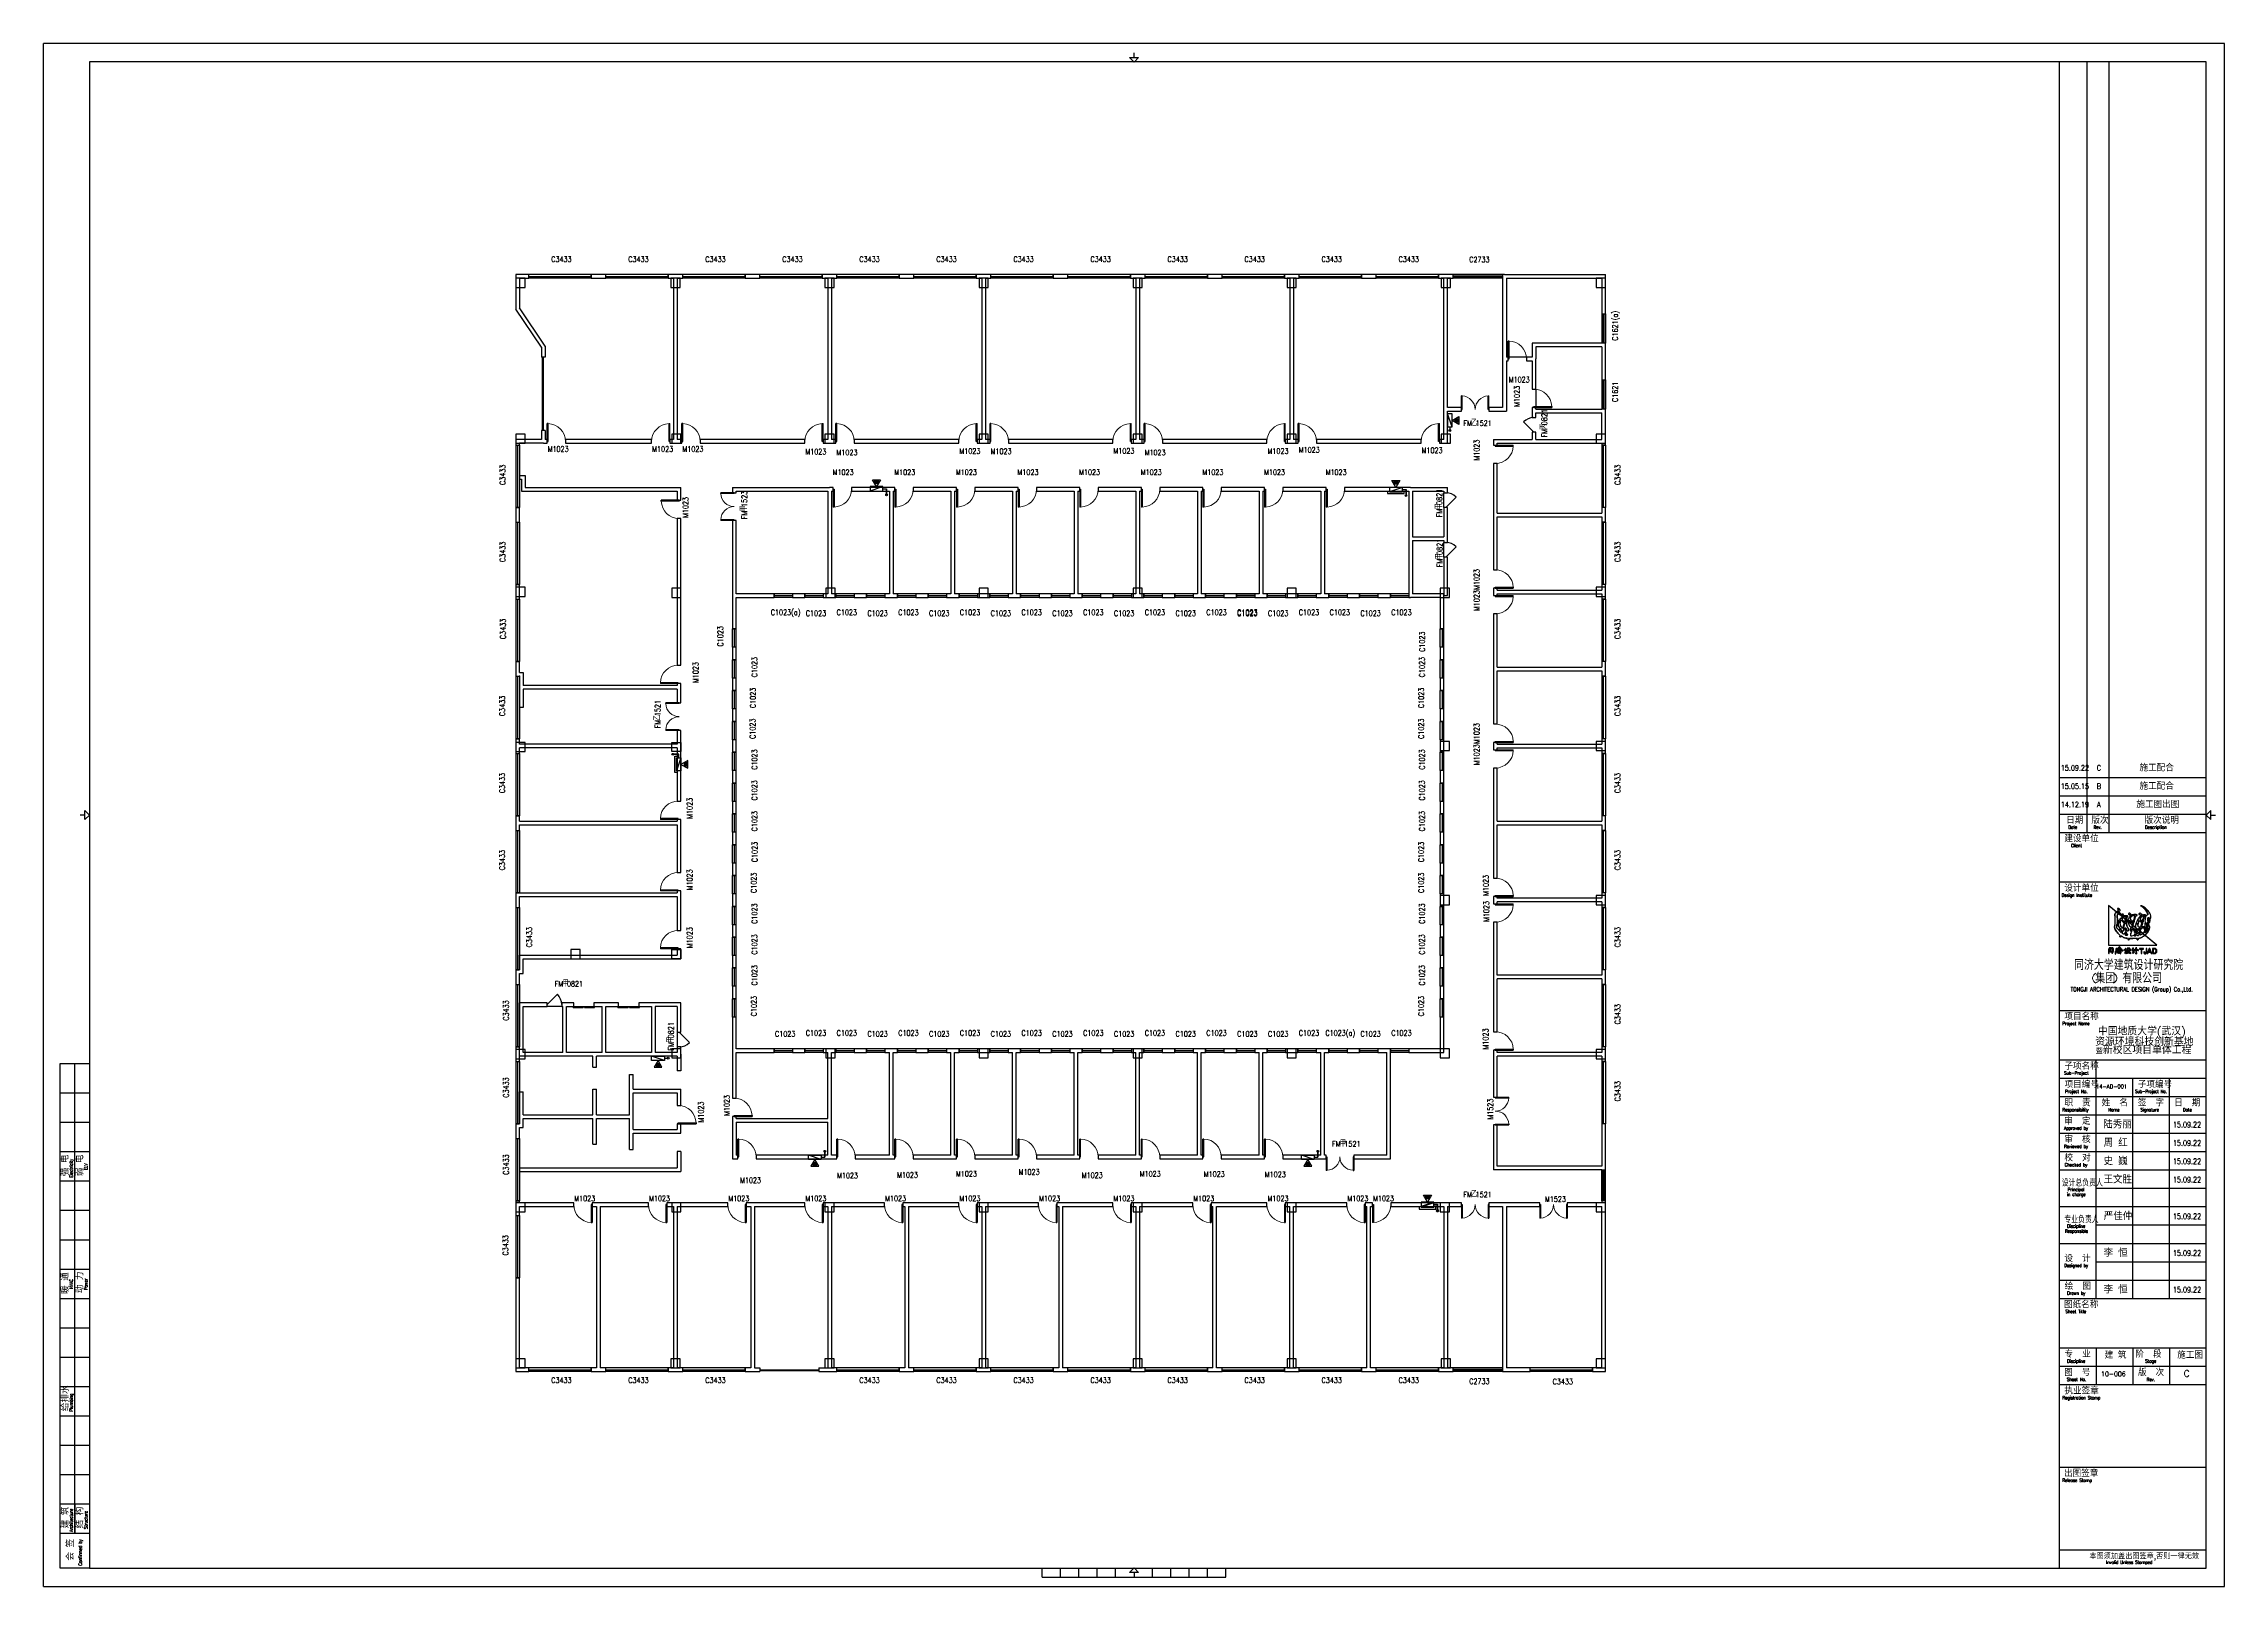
# Model space of a CAD drawing. Header units: inches. Extents: x -867 to 118033, y 1229500 to 1313600.
import ezdxf

# ---------------------------------------------------------------- set-up
doc = ezdxf.new("R2010")
doc.units = ezdxf.units.IN
doc.header["$MEASUREMENT"] = 0
for name, color, linetype in [('COLUMN', 10, 'Continuous'), ('CURTWALL', 10, 'Continuous'), ('DOOR_FIRE', 10, 'Continuous'), ('DOOR_FIRE_TEXT', 10, 'Continuous'), ('WALL', 10, 'Continuous'), ('WINDOW', 10, 'Continuous')]:
    doc.layers.add(name, color=color, linetype=linetype)
doc.styles.add('_TCH_WINDOW', font='SIMPLEX', dxfattribs={"bigfont": 'GBCBIG'})
doc.styles.add('TKZ1_tjhts.shx', font='tjromant.shx', dxfattribs={"bigfont": 'tjhts.shx'})
doc.styles.add('TKZ2_tjkts.shx', font='tjromant.shx', dxfattribs={"bigfont": 'tjkts.shx'})
doc.styles.add('宋体', font='txt')

msp = doc.modelspace()

# ---------------------------------------------------------------- linework, layer by layer
at = {"color": 7}
for p, q in [((118033, 1313600), (-867, 1313600)), ((-867, 1229500), (-867, 1313600)), ((58583, 1312845), (58583, 1313095)), ((118033, 1229500), (118033, 1313600)), ((109033, 1312600), (109033, 1230500)), ((110533, 1312600), (110533, 1270600)), ((111733, 1312600), (111733, 1270600)), ((109033, 1273600), (117033, 1273600)), ((109033, 1272600), (117033, 1272600)), ((109033, 1272600), (117033, 1272600)), ((1383, 1271550), (1133, 1271550)), ((109033, 1271600), (117033, 1271600)), ((117294, 1271550), (117544, 1271550)), ((109033, 1270600), (117033, 1270600)), ((109033, 1270600), (117033, 1270600)), ((109033, 1267900), (117033, 1267900)), ((114354, 1264463), (111711, 1266610)), ((111711, 1266610), (111711, 1264463)), ((112376, 1265793), (112376, 1265793)), ((112753, 1266043), (112753, 1266044)), ((112828, 1265797), (112822, 1265792)), ((112832, 1265798), (112828, 1265797)), ((112838, 1265798), (112832, 1265798)), ((112844, 1265796), (112838, 1265798)), ((112863, 1265784), (112844, 1265796)), ((112877, 1265773), (112863, 1265784)), ((112919, 1265735), (112877, 1265773)), ((112932, 1265724), (112919, 1265735)), ((112933, 1265724), (112932, 1265724)), ((113025, 1265311), (113025, 1265312)), ((113725, 1265169), (113712, 1265142)), ((113712, 1265142), (113713, 1265136)), ((113713, 1265136), (113714, 1265135)), ((113714, 1265135), (113717, 1265135)), ((113717, 1265135), (113723, 1265137)), ((113734, 1265183), (113725, 1265169)), ((113765, 1265232), (113734, 1265183)), ((113785, 1265276), (113765, 1265232)), ((113785, 1265278), (113785, 1265276)), ((113909, 1265626), (113884, 1265712)), ((113938, 1265534), (113909, 1265626)), ((113960, 1265441), (113938, 1265534)), ((111711, 1264463), (114354, 1264463)), ((111816, 1264219), (111812, 1264213)), ((111818, 1264222), (111816, 1264219)), ((111827, 1264225), (111818, 1264222)), ((111834, 1264227), (111827, 1264225)), ((111830, 1264111), (111835, 1264116)), ((111850, 1264228), (111834, 1264227)), ((111835, 1264116), (111839, 1264111)), ((111860, 1264225), (111850, 1264228)), ((112581, 1264204), (112581, 1264173)), ((112585, 1264204), (112581, 1264204)), ((112581, 1264173), (112594, 1264174)), ((112597, 1264203), (112585, 1264204)), ((112594, 1264174), (112612, 1264175)), ((112639, 1264202), (112597, 1264203)), ((112612, 1264175), (112627, 1264175)), ((112613, 1264027), (112636, 1264006)), ((112641, 1264295), (112615, 1264275)), ((112627, 1264175), (112627, 1264056)), ((112661, 1264204), (112639, 1264202)), ((112656, 1264227), (112681, 1264245)), ((112699, 1264167), (112699, 1264135)), ((112699, 1264135), (112717, 1264138)), ((112717, 1264138), (112740, 1264139)), ((112753, 1264128), (112723, 1264120)), ((112740, 1264295), (112742, 1264262)), ((112762, 1264293), (112740, 1264295)), ((112742, 1264262), (112741, 1264231)), ((112754, 1265019), (112753, 1265019)), ((112754, 1265018), (112754, 1265019)), ((112781, 1264293), (112762, 1264293)), ((112808, 1264293), (112781, 1264293)), ((112836, 1264293), (112808, 1264293)), ((112858, 1264294), (112836, 1264293)), ((112874, 1264295), (112858, 1264294)), ((112870, 1264223), (112871, 1264255)), ((112870, 1264219), (112870, 1264223)), ((112871, 1264217), (112870, 1264219)), ((112871, 1264255), (112874, 1264295)), ((112875, 1264215), (112871, 1264217)), ((112884, 1264213), (112875, 1264215)), ((112892, 1264214), (112884, 1264213)), ((112905, 1264216), (112892, 1264214)), ((112913, 1264218), (112905, 1264216)), ((112923, 1264221), (112913, 1264218)), ((112931, 1264224), (112923, 1264221)), ((112926, 1264188), (112931, 1264224)), ((112983, 1264202), (112983, 1264170)), ((113054, 1264300), (113022, 1264286)), ((113028, 1264030), (113051, 1263999)), ((113040, 1264173), (113040, 1264048)), ((113051, 1263999), (113136, 1264078)), ((113064, 1264225), (113099, 1264241)), ((113074, 1264060), (113074, 1264159)), ((113121, 1264109), (113074, 1264060)), ((113110, 1264203), (113110, 1264170)), ((113136, 1264078), (113121, 1264109)), ((113165, 1264173), (113213, 1264173)), ((113173, 1265083), (113172, 1265083)), ((113172, 1265076), (113173, 1265077)), ((113172, 1265075), (113172, 1265076)), ((113173, 1265009), (113172, 1265009)), ((113172, 1264958), (113173, 1264958)), ((113173, 1265077), (113173, 1265083)), ((113210, 1263990), (113247, 1263990)), ((113213, 1264173), (113213, 1264052)), ((113246, 1264200), (113246, 1264264)), ((113275, 1264200), (113246, 1264200)), ((113246, 1264173), (113286, 1264173)), ((113246, 1264055), (113246, 1264173)), ((113343, 1264170), (113343, 1264203)), ((113621, 1264280), (113399, 1264280)), ((113399, 1264280), (113399, 1264245)), ((113399, 1264245), (113490, 1264245)), ((113490, 1264245), (113490, 1263991)), ((113490, 1263991), (113530, 1263991)), ((113530, 1264245), (113621, 1264245)), ((113530, 1263991), (113530, 1264245)), ((113621, 1264245), (113621, 1264280)), ((113670, 1264085), (113632, 1264085)), ((113799, 1264280), (113760, 1264280)), ((113760, 1264280), (113760, 1264087)), ((113799, 1264071), (113799, 1264280)), ((113933, 1264280), (113826, 1263991)), ((113826, 1263991), (113866, 1263991)), ((113866, 1263991), (113897, 1264077)), ((113897, 1264077), (114011, 1264077)), ((113954, 1264238), (113909, 1264111)), ((113909, 1264111), (113999, 1264111)), ((113976, 1264280), (113933, 1264280)), ((113999, 1264111), (113954, 1264238)), ((114084, 1263991), (113976, 1264280)), ((114011, 1264077), (114041, 1263991)), ((114041, 1263991), (114084, 1263991)), ((114223, 1264280), (114113, 1264280)), ((114113, 1264280), (114113, 1263991)), ((114113, 1263991), (114222, 1263991)), ((114153, 1264246), (114153, 1264026)), ((114220, 1264246), (114153, 1264246)), ((114153, 1264026), (114220, 1264026)), ((109033, 1260900), (117033, 1260900)), ((833, 1232400), (833, 1258000)), ((109033, 1258200), (117033, 1258200)), ((111033, 1245200), (111033, 1258200)), ((109033, 1257200), (117033, 1257200)), ((113033, 1245200), (113033, 1257200)), ((115033, 1245200), (115033, 1257200)), ((33, 1256400), (1633, 1256400)), ((109033, 1256200), (117033, 1256200)), ((33, 1254800), (1633, 1254800)), ((109033, 1255200), (117033, 1255200)), ((109033, 1254200), (117033, 1254200)), ((33, 1253200), (1633, 1253200)), ((109033, 1253200), (117033, 1253200)), ((109033, 1252200), (117033, 1252200)), ((33, 1251600), (1633, 1251600)), ((111033, 1251200), (117033, 1251200)), ((33, 1250000), (1633, 1250000)), ((109033, 1250200), (117033, 1250200)), ((111033, 1249200), (117033, 1249200)), ((33, 1248400), (1633, 1248400)), ((109033, 1248200), (117033, 1248200)), ((33, 1246800), (1633, 1246800)), ((109033, 1246200), (117033, 1246200)), ((111033, 1247200), (117033, 1247200)), ((33, 1245200), (1633, 1245200)), ((109033, 1245200), (117033, 1245200)), ((33, 1243600), (1633, 1243600)), ((33, 1242000), (1633, 1242000)), ((109033, 1242500), (117033, 1242500)), ((109033, 1241500), (117033, 1241500)), ((111033, 1242500), (111033, 1240500)), ((113033, 1242500), (113033, 1240500)), ((115033, 1242500), (115033, 1240500)), ((33, 1240400), (1633, 1240400)), ((109033, 1240500), (117033, 1240500)), ((33, 1238800), (1633, 1238800)), ((33, 1237200), (1633, 1237200)), ((33, 1235600), (1633, 1235600)), ((109033, 1236000), (117033, 1236000)), ((33, 1234000), (1633, 1234000)), ((833, 1234000), (833, 1232400)), ((33, 1232400), (1633, 1232400)), ((109033, 1231500), (117033, 1231500)), ((-867, 1229500), (118033, 1229500)), ((53583, 1230005), (53583, 1230505)), ((53583, 1230005), (63583, 1230005)), ((54583, 1230005), (54583, 1230505)), ((55583, 1230005), (55583, 1230505)), ((56583, 1230005), (56583, 1230505)), ((57583, 1230005), (57583, 1230505)), ((58583, 1230255), (58583, 1230005)), ((59583, 1230005), (59583, 1230505)), ((60583, 1230005), (60583, 1230505)), ((61583, 1230005), (61583, 1230505)), ((62583, 1230005), (62583, 1230505)), ((63583, 1230005), (63583, 1230505))]:
    msp.add_line(p, q, dxfattribs=at)
at = {"color": 1}
for p, q in [((75803, 1292711), (75803, 1292511)), ((44893, 1289331), (45093, 1289331)), ((45093, 1289331), (45093, 1289001)), ((73213, 1289290), (73413, 1289290)), ((73213, 1289290), (73413, 1289290)), ((73413, 1289290), (73413, 1288960)), ((73413, 1289290), (73413, 1288960)), ((33763, 1274861), (33433, 1274861)), ((33763, 1274861), (33433, 1274861)), ((33763, 1274661), (33763, 1274861)), ((33763, 1274661), (33763, 1274861)), ((32983, 1258290), (33183, 1258290)), ((41733, 1252890), (41733, 1253220)), ((68613, 1252890), (68613, 1253220)), ((41533, 1252890), (41733, 1252890)), ((68413, 1252890), (68613, 1252890)), ((74933, 1250331), (75133, 1250331)), ((74933, 1250291), (75133, 1250291)), ((75133, 1250331), (75133, 1250001)), ((75133, 1250291), (75133, 1249961))]:
    msp.add_line(p, q, dxfattribs=at)
at = {"color": 8}
for p, q in [((76249, 1293149), (76102, 1293001)), ((76164, 1293149), (76102, 1293086)), ((76221, 1293149), (76102, 1293029)), ((76193, 1293149), (76102, 1293058)), ((76136, 1293149), (76102, 1293114)), ((76278, 1293149), (76102, 1292973)), ((76278, 1293121), (76130, 1292973)), ((76278, 1293092), (76158, 1292973)), ((76278, 1293064), (76186, 1292973)), ((76278, 1293036), (76215, 1292973)), ((76278, 1293007), (76243, 1292973)), ((44455, 1289805), (44631, 1289629)), ((44455, 1289777), (44602, 1289629)), ((44455, 1289749), (44574, 1289629)), ((44455, 1289721), (44546, 1289629)), ((44455, 1289692), (44517, 1289629)), ((44455, 1289664), (44489, 1289629)), ((44483, 1289805), (44631, 1289658)), ((44511, 1289805), (44631, 1289686)), ((44539, 1289805), (44631, 1289714)), ((44568, 1289805), (44631, 1289743)), ((44596, 1289805), (44631, 1289771)), ((72775, 1289765), (72951, 1289589)), ((72775, 1289737), (72922, 1289589)), ((72775, 1289709), (72894, 1289589)), ((72775, 1289681), (72866, 1289589)), ((72775, 1289652), (72837, 1289589)), ((72775, 1289624), (72809, 1289589)), ((72803, 1289765), (72951, 1289618)), ((72831, 1289765), (72951, 1289646)), ((72859, 1289765), (72951, 1289674)), ((72888, 1289765), (72951, 1289703)), ((72916, 1289765), (72951, 1289731)), ((34238, 1274223), (34062, 1274399)), ((34209, 1274223), (34062, 1274370)), ((34181, 1274223), (34062, 1274342)), ((34153, 1274223), (34062, 1274314)), ((34124, 1274223), (34062, 1274285)), ((34096, 1274223), (34062, 1274257)), ((34238, 1274251), (34090, 1274399)), ((34238, 1274279), (34118, 1274399)), ((34238, 1274307), (34146, 1274399)), ((34238, 1274336), (34175, 1274399)), ((34238, 1274364), (34203, 1274399)), ((32545, 1257816), (32721, 1257992)), ((32545, 1257900), (32636, 1257992)), ((32545, 1257957), (32579, 1257992)), ((32545, 1257929), (32607, 1257992)), ((32545, 1257872), (32664, 1257992)), ((32545, 1257844), (32692, 1257992)), ((32573, 1257816), (32721, 1257963)), ((32601, 1257816), (32721, 1257935)), ((32629, 1257816), (32721, 1257907)), ((32658, 1257816), (32721, 1257878)), ((32686, 1257816), (32721, 1257850)), ((41095, 1252472), (41214, 1252592)), ((41095, 1252444), (41242, 1252592)), ((41095, 1252529), (41157, 1252592)), ((41095, 1252557), (41129, 1252592)), ((41095, 1252416), (41271, 1252592)), ((41095, 1252500), (41186, 1252592)), ((41123, 1252416), (41271, 1252563)), ((41151, 1252416), (41271, 1252535)), ((41179, 1252416), (41271, 1252507)), ((41208, 1252416), (41271, 1252478)), ((41236, 1252416), (41271, 1252450)), ((67975, 1252500), (68066, 1252592)), ((67975, 1252416), (68151, 1252592)), ((67975, 1252444), (68122, 1252592)), ((67975, 1252529), (68037, 1252592)), ((67975, 1252472), (68094, 1252592)), ((67975, 1252557), (68009, 1252592)), ((68003, 1252416), (68151, 1252563)), ((68031, 1252416), (68151, 1252535)), ((68059, 1252416), (68151, 1252507)), ((68088, 1252416), (68151, 1252478)), ((68116, 1252416), (68151, 1252450)), ((74495, 1250805), (74671, 1250629)), ((74495, 1250777), (74642, 1250629)), ((74495, 1250749), (74614, 1250629)), ((74495, 1250721), (74586, 1250629)), ((74495, 1250692), (74557, 1250629)), ((74495, 1250664), (74529, 1250629)), ((74523, 1250805), (74671, 1250658)), ((74551, 1250805), (74671, 1250686)), ((74579, 1250805), (74671, 1250714)), ((74608, 1250805), (74671, 1250743)), ((74636, 1250805), (74671, 1250771))]:
    msp.add_line(p, q, dxfattribs=at)
at = {"color": 1, "linetype": 'Continuous', "ltscale": 2}
for p, q in [((45093, 1289001), (45093, 1289331)), ((73413, 1288960), (73413, 1289290)), ((73413, 1288960), (73413, 1289290)), ((33433, 1274861), (33763, 1274861)), ((33433, 1274861), (33763, 1274861)), ((41733, 1253220), (41733, 1252890)), ((68613, 1253220), (68613, 1252890)), ((75133, 1250001), (75133, 1250331)), ((75133, 1249961), (75133, 1250291))]:
    msp.add_line(p, q, dxfattribs=at)
at = {"color": 7}
for points in [[(117033, 1230500), (117033, 1312600), (1633, 1312600), (1633, 1230500)], [(113399, 1264280), (113399, 1264245), (113490, 1264245), (113490, 1263991), (113530, 1263991), (113530, 1264245), (113621, 1264245), (113621, 1264280)], [(113976, 1264280), (113933, 1264280), (113826, 1263991), (113866, 1263991), (113897, 1264077), (114011, 1264077), (114041, 1263991), (114084, 1263991)], [(113954, 1264238), (113999, 1264111), (113909, 1264111)]]:
    msp.add_lwpolyline(points, close=True, dxfattribs=at)
at = {"color": 30, "linetype": 'Continuous'}
for points in [[(75683, 1293411), (75683, 1292711), (75923, 1292711), (75683, 1293411)], [(75683, 1293411), (75683, 1292711), (75923, 1292711), (75923, 1293411)], [(44193, 1289210), (44893, 1289210), (44893, 1289451), (44193, 1289451)], [(44193, 1289210), (44893, 1289210), (44893, 1289451), (44193, 1289210)], [(72513, 1289170), (73213, 1289170), (73213, 1289410), (72513, 1289170)], [(72513, 1289170), (73213, 1289170), (73213, 1289410), (72513, 1289410)], [(72513, 1289170), (73213, 1289170), (73213, 1289410), (72513, 1289170)], [(72513, 1289170), (73213, 1289170), (73213, 1289410), (72513, 1289410)], [(33643, 1273961), (33643, 1274661), (33883, 1274661), (33883, 1273961)], [(33643, 1273961), (33643, 1274661), (33883, 1274661), (33883, 1273961)], [(33643, 1273961), (33643, 1274661), (33883, 1274661), (33643, 1273961)], [(33643, 1273961), (33643, 1274661), (33883, 1274661), (33643, 1273961)], [(32283, 1258410), (32983, 1258410), (32983, 1258170), (32283, 1258170)], [(32283, 1258410), (32983, 1258410), (32983, 1258170), (32283, 1258410)], [(40833, 1253010), (41533, 1253010), (41533, 1252770), (40833, 1252770)], [(40833, 1253010), (41533, 1253010), (41533, 1252770), (40833, 1253010)], [(67713, 1253010), (68413, 1253010), (68413, 1252770), (67713, 1252770)], [(67713, 1253010), (68413, 1253010), (68413, 1252770), (67713, 1253010)], [(74233, 1250210), (74933, 1250210), (74933, 1250451), (74233, 1250451)], [(74233, 1250210), (74933, 1250210), (74933, 1250451), (74233, 1250210)], [(74233, 1250171), (74933, 1250171), (74933, 1250411), (74233, 1250411)], [(74233, 1250171), (74933, 1250171), (74933, 1250411), (74233, 1250171)]]:
    msp.add_lwpolyline(points, close=True, dxfattribs=at)
at = {"color": 2}
for points in [[(75923, 1293061), (76295, 1293276), (76295, 1292846)], [(76278, 1293149), (76278, 1292973), (76102, 1292973), (76102, 1293149)], [(44543, 1289451), (44328, 1289823), (44757, 1289823)], [(44455, 1289805), (44631, 1289805), (44631, 1289629), (44455, 1289629)], [(72863, 1289410), (72648, 1289783), (73077, 1289783)], [(72775, 1289765), (72951, 1289765), (72951, 1289589), (72775, 1289589)], [(33883, 1274311), (34255, 1274096), (34255, 1274525)], [(34238, 1274223), (34238, 1274399), (34062, 1274399), (34062, 1274223)], [(32633, 1258170), (32418, 1257798), (32847, 1257798)], [(32545, 1257816), (32721, 1257816), (32721, 1257992), (32545, 1257992)], [(41183, 1252770), (40968, 1252398), (41397, 1252398)], [(41095, 1252416), (41271, 1252416), (41271, 1252592), (41095, 1252592)], [(68063, 1252770), (67848, 1252398), (68277, 1252398)], [(67975, 1252416), (68151, 1252416), (68151, 1252592), (67975, 1252592)], [(74583, 1250451), (74368, 1250823), (74797, 1250823)], [(74495, 1250805), (74671, 1250805), (74671, 1250629), (74495, 1250629)]]:
    msp.add_lwpolyline(points, close=True, dxfattribs=at)
at = {"color": 30}
for points in [[(72413, 1289210), (72413, 1289070), (73313, 1289070), (73313, 1289210)], [(33683, 1273861), (33543, 1273861), (33543, 1274761), (33683, 1274761)], [(74133, 1250210), (74133, 1250070), (75033, 1250070), (75033, 1250210)]]:
    msp.add_lwpolyline(points, dxfattribs=at)
at = {"color": 7}
for points in [[(112391, 1264958, -0.0551115), (112367, 1264913, -0.3998171), (112347, 1264902, -0.1515399), (112331, 1264909, -0.3014481), (112329, 1264929, 0.0103059), (112348, 1264979, -0.0185105), (112187, 1265158, -0.1031838), (112056, 1265364, -0.1209594), (112055, 1265535, 0.0635121), (112082, 1265837, 0.0242646), (112071, 1266009, -0.0390164), (112061, 1266103, -0.1488033), (112080, 1266184, -0.0635218), (112129, 1266235, -0.0215613), (112150, 1266254), (111711, 1266610), (111711, 1264463), (114354, 1264463), (113696, 1264997, -0.0273396), (113627, 1264943, -0.0568105), (113476, 1264863, -0.0436528), (113347, 1264825, 0.0702242), (113340, 1264802, -0.1555862), (113327, 1264755, -0.2680785), (113285, 1264751, 0.0460341), (113283, 1264766, -0.1083699), (113287, 1264781, 0.0672722), (113295, 1264812, 0.0078687), (113046, 1264810, -0.0184741), (112854, 1264816, 0.0893558), (112842, 1264784, -0.084297), (112832, 1264750, -0.3787124), (112808, 1264733, -0.1295158), (112784, 1264745, 0.0100818), (112789, 1264759, -0.0636604), (112796, 1264782, -0.0474266), (112804, 1264807, 0.4124585), (112797, 1264818, 0.0464603), (112722, 1264827, -0.0833042), (112589, 1264855, -0.0569155)], [(112322, 1266308, 0.150805), (112342, 1266348, 0.1181811), (112338, 1266388, 0.0612513), (112323, 1266418, 0.1108289), (112297, 1266440, 0.0659758), (112258, 1266456, 0.1299207), (112215, 1266458, 0.4068104), (112210, 1266449, 0.0766303), (112218, 1266430, -0.0195022), (112233, 1266405, -0.0857988), (112241, 1266380, -0.1509994), (112229, 1266323, -0.0863072), (112206, 1266297, -0.0193316), (112165, 1266266, 0.0157415), (112150, 1266254), (112292, 1266138, -0.0147834), (112300, 1266137, -0.0920215), (112339, 1266123, -0.0216119), (112370, 1266103, 0.0205014), (112376, 1266099, -0.1384057), (112376, 1266099, -0.004327), (112381, 1266097, 0.0415207), (112387, 1266096, 0.0170059), (112393, 1266098, 0.1753619), (112400, 1266107, 0.1151752), (112401, 1266129, 0.1334583), (112376, 1266183, 0.090138), (112332, 1266219, 0.0685292), (112300, 1266231, -0.0139342), (112276, 1266236, -0.2017192), (112261, 1266247, -0.3784264), (112263, 1266262, -0.0841661), (112283, 1266277, 0.0701842)], [(113873, 1265948, -0.2669951), (113887, 1265954, -0.078548), (113901, 1265949, -0.0614008), (113916, 1265940, -0.1405061), (113929, 1265920, -0.0750772), (113936, 1265871, -0.0237915), (113932, 1265798, 0.0285811), (113928, 1265720, 0.0835126), (113932, 1265691, 0.5568725), (113945, 1265690, 0.0998762), (113974, 1265746, 0.0588595), (113990, 1265827, 0.00868), (113994, 1265887, -0.0558683), (114013, 1265995, 0.0129089), (114021, 1266016, 0.0762705), (114020, 1266049, 0.168287), (113876, 1266318, 0.0458115), (113670, 1266516, 0.0822993), (113525, 1266597, 0.0450238), (113477, 1266608, 0.1843232), (113465, 1266606, 0.4012137), (113466, 1266602, 0.0738941), (113479, 1266591, 0.0099682), (113534, 1266562, -0.0450852), (113581, 1266530, -0.0424353), (113670, 1266444, -0.0146591), (113765, 1266325, -0.0759579), (113868, 1266121, 0.1832806), (113735, 1265983, 0.0931659), (113705, 1265704, 0.0026446), (113704, 1265619), (113804, 1265619, -0.0217175), (113805, 1265669, -0.0609022), (113807, 1265673, -0.7501687), (113811, 1265673, -0.0621408), (113817, 1265662, -0.0280404), (113830, 1265623, -0.0012068), (113831, 1265619), (113911, 1265619), (113909, 1265626), (113884, 1265712, -0.0427592), (113850, 1265860, -0.1661832), (113860, 1265930, -0.0296699)], [(112292, 1266138, 0.0648669), (112257, 1266136, 0.1165312), (112208, 1266116, 0.2082179), (112187, 1266085, 0.02194), (112188, 1266065, -0.0035561), (112203, 1265842, -0.0085851), (112206, 1265767, -0.0366256), (112205, 1265725, -0.0303218), (112193, 1265678, 0.0086386), (112169, 1265595, 0.029199), (112153, 1265518, 0.0476395), (112150, 1265465, 0.083135), (112159, 1265424, 0.0774244), (112200, 1265354, 0.0955241), (112265, 1265296, 0.1333455), (112274, 1265294, 0.037671), (112297, 1265301, -0.0747635), (112348, 1265315, -0.017227), (112397, 1265317, 0.1033175), (112424, 1265321, 0.5292511), (112425, 1265327, 0.0588905), (112395, 1265345, -0.1065556), (112311, 1265403, -0.1578928), (112248, 1265533, -0.0902917), (112241, 1265623, -0.0611659), (112277, 1265781, -0.1115503), (112306, 1265836, -0.0168245), (112357, 1265887, -0.0029173), (112446, 1265968, 0.0139265), (112472, 1265992)], [(112445, 1265253, 0.3215283), (112439, 1265262, 0.0214844), (112352, 1265274, 0.0228427), (112331, 1265274, 0.1025335), (112320, 1265272, 0.1300448), (112310, 1265266, 0.2673671), (112309, 1265255, -0.0058719), (112319, 1265235, 0.0585153), (112328, 1265215, 0.0813437), (112361, 1265178, 0.0993866), (112393, 1265159, 0.035917), (112405, 1265156, 0.2459079), (112413, 1265159, 0.1052033), (112431, 1265200, -0.0340548), (112441, 1265237, 0.0568914)], [(112577, 1265672, -0.0115863), (112584, 1265707, 0.2532875), (112584, 1265708, 0.0952471), (112565, 1265709, -0.0106), (112540, 1265709, -0.1338758), (112506, 1265717, -0.0824312), (112471, 1265746, -0.0162202), (112442, 1265781, 0.0423185), (112425, 1265800, 0.1408506), (112410, 1265806, 0.1459333), (112391, 1265802, 0.0384915), (112376, 1265793), (112376, 1265793, 0.0006158), (112372, 1265790, 0.0325531), (112367, 1265786, 0.0953288), (112359, 1265777, 0.0967668), (112351, 1265748, -0.0015248), (112345, 1265696, 0.0342445), (112339, 1265649, 0.0858993), (112354, 1265543, 0.0973955), (112402, 1265461, 0.0834633), (112459, 1265413, 0.0988638), (112486, 1265403, 0.3066297), (112495, 1265408, 0.075685), (112505, 1265431, 0.0099458), (112528, 1265513, -0.0234243), (112543, 1265556, 0.0347759)], [(112754, 1266043, 0.0185717), (112753, 1266043), (112753, 1266044, 0.0693605), (112747, 1266047, 0.0472121), (112724, 1266050, 0.0242816), (112687, 1266052, -0.0007529), (112618, 1266052, -0.0133743), (112575, 1266053, -0.1644583), (112552, 1266061, -0.1561701), (112538, 1266086, 0.0648326), (112529, 1266117, 0.1719501), (112505, 1266138, 0.0772319), (112478, 1266147, 0.0993654), (112462, 1266147, 0.128164), (112450, 1266141, 0.199677), (112441, 1266119, 0.1562872), (112449, 1266094, 0.0863808), (112467, 1266076, 0.0297943), (112485, 1266067, -0.2185117), (112501, 1266048, -0.0501961), (112504, 1266031, -0.2237338), (112496, 1266017, -0.0138916), (112472, 1265992), (112502, 1265968, -0.0061902), (112563, 1266001, -0.0932053), (112667, 1266021, -0.1034206), (112679, 1266018, -0.3849249), (112682, 1266011, -0.0458534), (112677, 1265981, -0.0145608), (112643, 1265881, 0.0063157), (112635, 1265859), (112663, 1265836, -0.0034652), (112669, 1265852, -0.0027243), (112715, 1265984, -0.3380722), (112727, 1265989, 0.0052185), (112754, 1265990, 0.3094146), (112759, 1265992, 0.1320771), (112765, 1265996, 0.1477443), (112771, 1266008, 0.1356456), (112770, 1266025, 0.1843297)], [(112661, 1265180, 0.2458121), (112671, 1265224, 0.0650722), (112648, 1265297, 0.1348259), (112648, 1265299, -0.1149956), (112647, 1265301, 0.0617477), (112632, 1265323, 0.1691896), (112614, 1265333, 0.0096937), (112577, 1265337, 0.0176541), (112553, 1265339, 0.0446214), (112536, 1265338, 0.15913), (112521, 1265331, 0.2630584), (112518, 1265321, 0.037983), (112538, 1265279, -0.0910128), (112545, 1265257, -0.1834577), (112540, 1265246, -0.1869907), (112527, 1265240, -0.0765884), (112513, 1265240, 0.0122332), (112498, 1265243, 0.175338), (112489, 1265241, 0.023216), (112461, 1265160, 0.0406895), (112451, 1265120, 0.2853705), (112458, 1265106, 0.0486511), (112476, 1265098, -0.0832962), (112503, 1265082, 0.044689), (112520, 1265068, 0.1967611), (112544, 1265066, 0.1278793), (112582, 1265089, 0.0506707)], [(112635, 1265859), (112502, 1265968, 0.1224386), (112469, 1265929, 0.0772085), (112455, 1265891, 0.2213743), (112467, 1265842, -0.0441032), (112490, 1265809, 0.0924739), (112520, 1265767, 0.1498273), (112555, 1265751, 0.0781074), (112594, 1265753, 0.3009917), (112611, 1265768, 0.0034484), (112618, 1265808, -0.0149356)], [(112698, 1265602, -0.1184111), (112737, 1265777), (112663, 1265836, 0.0137314), (112644, 1265774, 0.3541285), (112648, 1265768, 0.1494028), (112648, 1265768, -0.0337555), (112656, 1265765, -0.3012252), (112663, 1265757, -0.0679658), (112660, 1265722, -0.1553571), (112648, 1265716, -0.0383004), (112631, 1265713, 0.3944042), (112623, 1265703, -0.0029972), (112577, 1265547, 0.0273143), (112539, 1265394, 0.2623888), (112541, 1265382, 0.0541706), (112613, 1265380, -0.1202692), (112663, 1265375, -0.2382123), (112691, 1265346, -0.0303278), (112706, 1265279, 0.1773418), (112722, 1265246, 0.1891686), (112753, 1265242, 0.0249005), (112799, 1265247, 0.4323298), (112820, 1265272, 0.0540233), (112811, 1265328, 0.0725625), (112796, 1265363, -0.0242718), (112753, 1265435, -0.0905198)], [(112732, 1265060, 0.0132438), (112726, 1265079, 0.0423517), (112711, 1265117, 0.0864516), (112704, 1265124, 0.181931), (112697, 1265125, 0.1051665), (112674, 1265109, 0.0637766), (112642, 1265070, 0.0790386), (112625, 1265033, 0.2951179), (112630, 1265011, 0.1274605), (112650, 1265003, 0.0512186), (112675, 1265000, -0.0069383), (112723, 1264995, 0.1018713), (112750, 1264997, 0.2820221), (112758, 1265006, 0.1273294), (112754, 1265019), (112753, 1265019, -0.0043352)], [(113280, 1266095, 0.0830856), (113270, 1266109, 0.1277321), (113255, 1266116, 0.0609986), (113193, 1266125, 0.0502889), (113140, 1266126, 0.0613152), (113090, 1266117, -0.058239), (113044, 1266104, -0.0232735), (112982, 1266097, -0.3180735), (112956, 1266110, -0.0128075), (112914, 1266166, 0.1765939), (112872, 1266196, 0.1414458), (112838, 1266199, 0.2540415), (112816, 1266178, 0.0943485), (112813, 1266145, 0.2722017), (112829, 1266121, 0.0693796), (112863, 1266113, -0.0990013), (112902, 1266101, -0.173209), (112919, 1266077, -0.244282), (112916, 1266057, -0.0420489), (112880, 1266009, 0.019533), (112822, 1265938, 0.0743279), (112788, 1265884, -0.0037166), (112737, 1265777), (112799, 1265726, -0.0325902), (112809, 1265770, -0.1147088), (112822, 1265792), (112828, 1265797), (112832, 1265798), (112838, 1265798), (112844, 1265796), (112863, 1265784), (112877, 1265773), (112919, 1265735), (112932, 1265724), (112933, 1265724, 0.1373245), (112951, 1265714, 0.052206), (112991, 1265709, -0.0390811), (113024, 1265706, -0.0612344), (113032, 1265704, -0.3899551), (113037, 1265697, -0.0154386), (113036, 1265680, -0.0097932), (113015, 1265563, -0.0015551), (113012, 1265553), (113046, 1265525, -0.0056748), (113061, 1265582, 0.0217645), (113086, 1265688, -0.0372309), (113091, 1265707, -0.1668084), (113098, 1265712, 0.014415), (113113, 1265718, 0.2328722), (113124, 1265734, 0.0878865), (113123, 1265756, 0.002273), (113116, 1265787, -0.1783568), (113117, 1265795, -0.0012162), (113145, 1265885, -0.0114755), (113174, 1265972, -0.0170315), (113199, 1266037, -0.1926293), (113228, 1266062, -0.05264), (113257, 1266073, 0.1218649), (113278, 1266079, 0.3849186)], [(113012, 1265553), (112799, 1265726, 0.0254495), (112795, 1265691, 0.1287987), (112814, 1265578, 0.0442164), (112860, 1265499, 0.0763229), (112918, 1265447, 0.0343663), (112950, 1265428, 0.0760318), (112971, 1265421, 0.341488), (112978, 1265425, 0.0692166), (112998, 1265488, 0.0092289)], [(112961, 1265328, 0.1210115), (112952, 1265335, 0.0512478), (112922, 1265357, 0.0775551), (112911, 1265362, 0.2384985), (112905, 1265360, 0.1677982), (112903, 1265353, 0.0965497), (112904, 1265313, -0.0144064), (112908, 1265296, -0.0003304), (112912, 1265258, 0.1058997), (112925, 1265219, 0.3138646), (112935, 1265218, 0.2317127), (112945, 1265235, 0.0266588), (112954, 1265280, -0.007425), (112962, 1265313, 0.1699501)], [(113025, 1266056, -0.0215091), (113095, 1266077, -0.0538854), (113116, 1266081, -0.3631154), (113147, 1266064, -0.0930781), (113134, 1265984, 0.0231252), (113081, 1265812, -0.0673463), (113062, 1265761, -0.2787416), (113045, 1265753, -0.0670638), (113001, 1265759, -0.2237211), (112951, 1265797, -0.0706972), (112907, 1265888, -0.1711925), (112909, 1265952, -0.0903724), (112953, 1266011, -0.0970274)], [(113160, 1265110, -0.0585525), (113132, 1265171, -0.0436848), (113123, 1265223, 0.0886224), (113113, 1265252, 0.1517893), (113080, 1265280, -0.0465315), (113046, 1265301, 0.0455497), (113031, 1265309, 0.0431422), (113025, 1265311), (113025, 1265312, 0.2517147), (113001, 1265305, 0.1373338), (112981, 1265250, -0.022108), (112969, 1265201, 0.0252689), (112938, 1265105, -0.0283808), (112922, 1265057, 0.0956671), (112910, 1265001, 0.2667048), (112932, 1264964, 0.133638), (112991, 1264961, 0.1177731), (113108, 1265003, 0.0812661), (113165, 1265061, 0.0805236), (113172, 1265075), (113172, 1265076), (113173, 1265077), (113173, 1265083), (113172, 1265083, 0.0596242)], [(113046, 1265525, 0.0032691), (113038, 1265493, 0.0512106), (113025, 1265413, 0.2041008), (113030, 1265391, -0.0115976), (113084, 1265358, -0.0449907), (113164, 1265299, -0.2009826), (113186, 1265270, -0.0064265), (113205, 1265178, 0.0797214), (113224, 1265118, 0.3264639), (113232, 1265114, 0.0878383), (113241, 1265118, 0.0876562), (113285, 1265163, 0.2863185), (113296, 1265226, 0.0763495), (113255, 1265288, -0.1603965), (113199, 1265401), (113199, 1265401)], [(113807, 1265533, -0.0026197), (113805, 1265592, -0.0118195), (113804, 1265619), (113704, 1265619, 0.0061257), (113705, 1265422, 0.0024919), (113707, 1265340, 0.0482465), (113665, 1265445, 0.0659094), (113656, 1265457, 0.2249358), (113644, 1265461, 0.0382838), (113613, 1265459, -0.0661601), (113539, 1265456, -0.4850881), (113533, 1265462, -0.1019134), (113535, 1265505, -0.0169558), (113559, 1265619), (113521, 1265619, -0.0179726), (113511, 1265579, -0.0105619), (113495, 1265481, -0.2088452), (113479, 1265447, -0.1194904), (113453, 1265440, -0.1317763), (113359, 1265456, -0.1276236), (113323, 1265508, -0.1183848), (113321, 1265619), (113201, 1265619, 0.0051908), (113197, 1265605, 0.105733), (113199, 1265401), (113293, 1265325), (113352, 1265325, -0.0781767), (113356, 1265345, -0.1295835), (113381, 1265372, -0.2240465), (113427, 1265378, -0.0710359), (113428, 1265378, 0.1010626), (113431, 1265376, -0.0195877), (113435, 1265375, -0.0238276), (113438, 1265374, -0.3222574), (113451, 1265349, -0.0133841), (113447, 1265325), (113482, 1265325, -0.0142711), (113490, 1265344, -0.1943529), (113519, 1265379, -0.094044), (113594, 1265399, -0.0351748), (113629, 1265401, -0.1771536), (113650, 1265384, -0.054292), (113679, 1265325), (113799, 1265325, 0.0161294), (113805, 1265350, 0.0437413), (113810, 1265446, 0.0128354)], [(113738, 1266077, 0.3376909), (113742, 1266085, 0.2340509), (113732, 1266097, 0.0850294), (113689, 1266111, 0.1094037), (113620, 1266106, 0.0270509), (113565, 1266083, 0.0969664), (113517, 1266149, 0.1473894), (113446, 1266190, 0.1101781), (113396, 1266189, 0.1936589), (113372, 1266170, 0.1058641), (113364, 1266153, 0.3227149), (113376, 1266128, 0.0902224), (113419, 1266112, 0.0214279), (113451, 1266105, -0.0622475), (113477, 1266098, -0.0489002), (113503, 1266084, 0.0614454), (113534, 1266068, 0.0452038), (113414, 1265994, 0.105153), (113354, 1265930, 0.0175339), (113251, 1265739, 0.0472699), (113201, 1265619), (113321, 1265619, -0.0165378), (113325, 1265634, -0.0698697), (113374, 1265786, -0.5552499), (113390, 1265789, 0.0870683), (113412, 1265772, 0.000587), (113427, 1265766, 0.0516446), (113431, 1265763, 0.0023125), (113469, 1265737, 0.1078004), (113505, 1265721, 0.0697098), (113539, 1265727, -0.0023488), (113526, 1265653, -0.0147248), (113521, 1265619), (113559, 1265619, -0.003665), (113565, 1265643, -0.0031759), (113584, 1265719, -0.214328), (113595, 1265729, 0.079005), (113613, 1265741, 0.1362837), (113625, 1265763, 0.0420381), (113627, 1265776, 0.1212082), (113624, 1265787, 0.0331562), (113613, 1265803, -0.0898958), (113608, 1265813, -0.1533606), (113610, 1265825, -0.0055802), (113641, 1265926, -0.0200401), (113676, 1266027, -0.1093799), (113692, 1266055, 0.0241258), (113718, 1266064, 0.094696)], [(113396, 1265112, -0.0079205), (113399, 1265120, -0.0406101), (113401, 1265129, 0.0577323), (113404, 1265144, 0.2310887), (113399, 1265161, 0.2237524), (113373, 1265160, 0.0328612), (113327, 1265127, -0.0120354), (113287, 1265101, 0.1602411), (113253, 1265066, 0.1603045), (113252, 1265021, 0.2219506), (113272, 1264996, 0.0802284), (113309, 1264980, 0.1244326), (113344, 1264977, 0.1775768), (113359, 1264994, 0.0605902), (113380, 1265055, -0.013372)], [(113352, 1265325), (113293, 1265325), (113376, 1265257, -0.0514757), (113355, 1265299, -0.0996694)], [(113376, 1265257, 0.0106538), (113381, 1265249, 0.0910051), (113396, 1265232, 0.311976), (113408, 1265231)], [(113468, 1265267, -0.0413955), (113482, 1265325), (113447, 1265325, -0.0114526), (113443, 1265304, -0.0100695), (113435, 1265266, -0.0345462), (113426, 1265249, -0.0877366), (113408, 1265231), (113452, 1265196), (113452, 1265196, 0.0201253)], [(113587, 1265086), (113452, 1265196, 0.0070868), (113422, 1265096, 0.0709224), (113416, 1265039, 0.2483533), (113427, 1265016, 0.1996345), (113463, 1265024, -0.0068863), (113502, 1265037, 0.0567801), (113576, 1265078, 0.0068031)], [(113629, 1266055, -0.1436633), (113621, 1266005, 0.0188084), (113582, 1265872, -0.1176012), (113554, 1265781, -0.2299861), (113515, 1265775, -0.2857), (113452, 1265841, -0.2671206), (113479, 1265967, -0.053371), (113543, 1266027, -0.07094), (113606, 1266068, -0.4906199)], [(113840, 1265135, 0.0688226), (113897, 1265216, 0.0319989), (113940, 1265325), (113849, 1265325, -0.0028925), (113849, 1265320, -0.0726747), (113826, 1265258, -0.0388879), (113798, 1265215, -0.0205903), (113757, 1265164, -0.1147278), (113744, 1265151, -0.0528391), (113723, 1265137), (113717, 1265135), (113713, 1265135), (113712, 1265142), (113725, 1265169), (113734, 1265183), (113765, 1265232), (113785, 1265276), (113785, 1265278, 0.0303286), (113799, 1265325), (113679, 1265325, -0.0191394), (113686, 1265303, -0.1311387), (113696, 1265249, -0.0687064), (113667, 1265174, -0.1061823), (113628, 1265120, -0.0270748), (113587, 1265086), (113696, 1264997, 0.0156329), (113734, 1265031, -0.009266)], [(113960, 1265441), (113938, 1265534), (113911, 1265619), (113831, 1265619, -0.0134335), (113842, 1265573, -0.0124195), (113851, 1265529, -0.0172548), (113857, 1265488, -0.0240911), (113856, 1265387, -0.0379696), (113849, 1265325), (113940, 1265325, 0.0138302), (113955, 1265374, 0.1168793)], [(111951, 1264312, 0.2157821), (111922, 1264316, 0.0674167), (111905, 1264307, -0.1683972), (111871, 1264299, -0.0187222), (111834, 1264303, 0.0691347), (111793, 1264304, -0.2115828), (111782, 1264307, 0.0123268), (111771, 1264313, 0.1816498), (111761, 1264312, 0.2345639), (111743, 1264299, 0.0693904), (111731, 1264262, 0.0401137), (111720, 1264154, 0.0086199), (111720, 1264100, 0.0343022), (111718, 1264022, 0.2405247), (111736, 1263994, 0.1514047), (111742, 1263993, 0.2542472), (111748, 1264009, 0.0382249), (111750, 1264066, -0.0616082), (111754, 1264110, 0.026815), (111760, 1264185, -0.0546517), (111768, 1264228, -0.0282619), (111775, 1264249, -0.2536863), (111796, 1264259, 0.007206), (111819, 1264260, -0.0065987), (111872, 1264268, 0.0099991), (111896, 1264273, -0.0623813), (111917, 1264271, -0.1556703), (111930, 1264263, -0.0511634), (111943, 1264245, -0.1021006), (111946, 1264232, -0.0309498), (111947, 1264148, 0.0100883), (111947, 1264102, -0.1312854), (111940, 1264074, -0.0196294), (111933, 1264062, -0.4851365), (111923, 1264059, 0.0015831), (111916, 1264063, 0.1652957), (111904, 1264057, 0.2485904), (111898, 1264040, 0.0661762), (111905, 1264017, 0.038595), (111911, 1264004, 0.3783649), (111921, 1264002, 0.0777589), (111940, 1264030, 0.0160121), (111958, 1264058, 0.0546514), (111972, 1264091, 0.0872058), (111982, 1264187, 0.0649024), (111970, 1264282, 0.1440636)], [(111839, 1264111, -0.0394339), (111845, 1264098, 0.0541329), (111853, 1264085, 0.1231841), (111887, 1264101, 0.1403531), (111897, 1264118, 0.2846165), (111894, 1264126, -0.0124637), (111879, 1264135, 0.0161408), (111852, 1264155, -0.0297363), (111801, 1264153, -0.1490236), (111792, 1264146, 0.1903036), (111785, 1264138, 0.0898449), (111784, 1264118, 0.1710784), (111802, 1264086, 0.2498013), (111822, 1264083, 0.3787681), (111832, 1264096, 0.0312359), (111830, 1264111), (111835, 1264116)], [(111850, 1264228), (111834, 1264227), (111827, 1264225), (111818, 1264222), (111816, 1264219), (111812, 1264213, 0.3335711), (111813, 1264204, 0.0459523), (111826, 1264198, 0.0647838), (111848, 1264192, 0.210865), (111862, 1264196, 0.1279266), (111867, 1264208, 0.211886), (111865, 1264222, 0.12013), (111860, 1264225)], [(112127, 1264203, 0.3135408), (112121, 1264212, 0.3355759), (112115, 1264208, 0.0157924), (112104, 1264136, -0.0577552), (112088, 1264078, 0.000363), (112070, 1264023, 0.0945106), (112079, 1263976, 0.2304226), (112087, 1263967, 0.3691174), (112100, 1263979, 0.0393192), (112108, 1264024, -0.1091878), (112127, 1264105, 0.00425), (112131, 1264117, 0.0323692), (112127, 1264173, -0.0255151)], [(112138, 1264255, -0.1307656), (112136, 1264249, -0.0489996), (112127, 1264233, 0.1753508), (112122, 1264222, 0.3893753), (112127, 1264219, 0.1463589), (112144, 1264227, 0.0790337), (112157, 1264238, 0.1012439), (112163, 1264249, 0.132531), (112163, 1264263, 0.0677513), (112159, 1264274, 0.0502593), (112151, 1264284, 0.4542652), (112147, 1264283, 0.0676496), (112143, 1264272, 0.0075613)], [(112264, 1264333, 0.0938266), (112232, 1264293, 0.3020723), (112234, 1264283, 0.296548), (112249, 1264283, 0.0425396), (112282, 1264300, -0.1290187), (112317, 1264307, -0.1172039), (112325, 1264305, -0.3284053), (112325, 1264299, -0.0514589), (112306, 1264273, 0.0856458), (112285, 1264234, 0.0319028), (112283, 1264227, -0.3155329), (112275, 1264217, -0.1345436), (112264, 1264214, -0.4081173), (112257, 1264221, 0.0356386), (112250, 1264245, 0.0843329), (112243, 1264255, 0.3586267), (112238, 1264256, 0.2274727), (112224, 1264230, 0.1488817), (112229, 1264214, -0.254787), (112230, 1264199, -0.1104182), (112216, 1264184, -0.0321559), (112190, 1264167, 0.1221063), (112174, 1264151, 0.0744789), (112159, 1264115, 0.233421), (112165, 1264098, 0.3161664), (112189, 1264097, 0.1229031), (112221, 1264125, 0.056501), (112243, 1264158, -0.0255055), (112256, 1264190, -0.1746431), (112283, 1264211, 0.0046016), (112296, 1264217, -0.2514766), (112293, 1264197, -0.1302184), (112281, 1264187, 0.1608903), (112271, 1264176, 0.1727349), (112268, 1264162, 0.4487933), (112285, 1264158, 0.1419712), (112310, 1264194, 0.0572482), (112320, 1264225, -0.3348851), (112336, 1264240, -0.0767726), (112345, 1264241, -0.5458408), (112349, 1264236, -0.0080915), (112349, 1264202, 0.1391361), (112361, 1264161, 0.1447459), (112374, 1264151, 0.3551162), (112381, 1264155, 0.0469864), (112386, 1264173, 0.0526144), (112388, 1264180, 0.2376806), (112384, 1264184, 0.0254364), (112375, 1264187, -0.3548357), (112367, 1264196, -0.0494477), (112365, 1264227, -0.0356279), (112365, 1264238, -0.3879642), (112372, 1264248, -0.0096113), (112387, 1264253, 0.1873169), (112397, 1264261, 0.2324029), (112397, 1264274, 0.1435249), (112395, 1264274, 0.022411), (112345, 1264252, -0.0031897), (112327, 1264243, -0.2061788), (112319, 1264243, -0.1657639), (112314, 1264248, -0.2179687), (112315, 1264256, -0.1100956), (112337, 1264282, -0.0318622), (112364, 1264302, 0.0789292), (112371, 1264308, 0.2647075), (112371, 1264312, 0.0342146), (112367, 1264317, 0.1747345), (112362, 1264319, 0.0017522), (112354, 1264319, -0.1774577), (112343, 1264321, -0.140307), (112335, 1264329, -0.275752), (112337, 1264342, 0.1676812), (112339, 1264356, 0.301407), (112325, 1264366, 0.0831102), (112312, 1264366, 0.1307373)], [(112385, 1264136, 0.1882221), (112369, 1264137, 0.2057295), (112352, 1264126, 0.0183759), (112339, 1264104, -0.117409), (112322, 1264082, -0.0609268), (112320, 1264110, 0.2151171), (112316, 1264120, 0.4700329), (112306, 1264117, -0.0455449), (112287, 1264105, -0.0742243), (112274, 1264099, -0.5681369), (112266, 1264106, -0.0767801), (112268, 1264115, 0.1001969), (112268, 1264136, 0.3872994), (112262, 1264140, 0.1186652), (112257, 1264138, 0.1854293), (112241, 1264109, -0.0183735), (112237, 1264084, 0.026924), (112230, 1264060, -0.0134468), (112228, 1264036, 0.0970573), (112231, 1264010, 0.2770468), (112239, 1264003, 0.1929206), (112246, 1264007, 0.1257347), (112254, 1264037, -0.0841785), (112259, 1264070, -0.2924539), (112276, 1264081, -0.4274147), (112290, 1264067, -0.0397234), (112288, 1264042, 0.7443536), (112300, 1264038, 0.1739728), (112318, 1264054, -0.0795926), (112335, 1264077, 0.0379971), (112355, 1264098, -0.536451), (112372, 1264098, -0.2206409), (112378, 1264068, -0.0333339), (112372, 1264040, -0.0219704), (112355, 1264001, -0.0364129), (112346, 1263983, 0.0590354), (112345, 1263982, 0.2212475), (112349, 1263975, 0.2290915), (112352, 1263975, 0.1040521), (112358, 1263980, 0.0396216), (112379, 1264016, 0.0316629), (112397, 1264052, 0.0839218), (112405, 1264089, 0.0954643), (112397, 1264120, 0.1181365)], [(112430, 1264172, 0.0275786), (112467, 1264154, 0.1545257), (112490, 1264152, 0.082415), (112511, 1264158, 0.3129864), (112512, 1264171, 0.221824), (112505, 1264177, 0.0316562), (112493, 1264178, -0.00721), (112465, 1264186, -0.071904), (112432, 1264199, -0.2671928), (112425, 1264211, -0.0232672), (112433, 1264230, 0.3955743), (112426, 1264245, 0.1884643), (112408, 1264241, 0.0519979), (112395, 1264234, 0.1085081), (112386, 1264219, 0.2001226), (112382, 1264203, 0.1916156), (112389, 1264193, -0.0128197)], [(112639, 1264202), (112597, 1264203), (112585, 1264204), (112581, 1264204), (112581, 1264173), (112594, 1264174), (112612, 1264175), (112627, 1264175), (112627, 1264056, -0.2230373), (112615, 1264030, -0.0032974), (112613, 1264027), (112636, 1264006, 0.2017773), (112641, 1264010, -0.0335257), (112710, 1264067, -0.0273801), (112696, 1264096, -0.0672736), (112658, 1264059, -0.0045146), (112658, 1264186, -0.0514915), (112661, 1264204)], [(112656, 1264227), (112681, 1264245, 0.028783), (112641, 1264295), (112615, 1264275, -0.0668498)], [(112825, 1264163, -0.0022628), (112736, 1264163, -0.0289187), (112699, 1264167), (112699, 1264135), (112717, 1264138), (112740, 1264139, -0.0011971), (112815, 1264139, 0.0004115), (112855, 1264139, -0.1178972), (112807, 1264070, -0.081518), (112753, 1264128), (112723, 1264120, 0.0674124), (112784, 1264053, -0.0993438), (112673, 1264021, -0.117302), (112699, 1263994, 0.0512907), (112809, 1264037, 0.0520476), (112917, 1263999, -0.1025236), (112938, 1264033, -0.086164), (112834, 1264055, 0.1123977), (112903, 1264166, -0.0187087)], [(112742, 1264262), (112741, 1264231, -0.2025394), (112727, 1264207, -0.0668682), (112696, 1264189, -0.1012762), (112727, 1264170, 0.1453437), (112766, 1264209, 0.1402495), (112774, 1264267, -0.0031625), (112838, 1264267, -0.0161438), (112837, 1264233, 0.0529011), (112839, 1264193, 0.214665), (112844, 1264186, 0.0932964), (112846, 1264186, 0.1371168), (112865, 1264185, 0.0004243), (112894, 1264185, 0.0222937), (112926, 1264188), (112931, 1264224), (112923, 1264221), (112913, 1264218), (112905, 1264216), (112892, 1264214), (112884, 1264213), (112871, 1264216), (112870, 1264220), (112871, 1264255), (112874, 1264295), (112858, 1264294), (112836, 1264293), (112808, 1264293), (112781, 1264293), (112762, 1264293), (112740, 1264295)], [(113040, 1264173), (113040, 1264048, -0.0942322), (113028, 1264030), (113051, 1263999), (113136, 1264078), (113121, 1264109), (113074, 1264060), (113074, 1264159, -0.058001), (113078, 1264200, 0.3195688), (113076, 1264202, 0.0451418), (113047, 1264199, 0.0204507), (113020, 1264199, -0.0347757), (112983, 1264202), (112983, 1264170, -0.0305458)], [(113054, 1264300), (113022, 1264286, -0.0495419), (113064, 1264225), (113099, 1264241, 0.0303565)], [(113164, 1264200, -0.0193788), (113110, 1264203), (113110, 1264170, -0.0260801), (113165, 1264173), (113213, 1264173), (113213, 1264052, -0.0212782), (113210, 1263990), (113247, 1263990, -0.0170667), (113246, 1264055), (113246, 1264173), (113285, 1264173, -0.024313), (113343, 1264170), (113343, 1264203, -0.0186565), (113275, 1264200), (113246, 1264200), (113246, 1264264, -0.1430114), (113256, 1264303, 0.1628114), (113246, 1264307, 0.0353764), (113219, 1264308, 0.0041483), (113210, 1264308, -0.0461734), (113213, 1264284, -0.0034497), (113213, 1264200, -0.0013588)], [(113206, 1264982, 0.0820147), (113209, 1265001, 0.3603693), (113197, 1265013, 0.0943237), (113183, 1265013, 0.1098679), (113177, 1265012, -0.0178529), (113173, 1265009), (113172, 1265009, 0.0956383), (113146, 1264985, 0.0693812), (113135, 1264966, 0.3917776), (113140, 1264956, 0.1626498), (113161, 1264955, 0.0296982), (113172, 1264958), (113173, 1264958, 0.0278653), (113195, 1264967, 0.2329724)], [(113760, 1264087, -0.0404988), (113757, 1264049, -0.3077997), (113726, 1264020, -0.1894382), (113687, 1264026, -0.186489), (113671, 1264054, -0.0774304), (113670, 1264085), (113632, 1264085, 0.1982408), (113653, 1264006, 0.2143262), (113715, 1263984, 0.2495492), (113785, 1264013, 0.1352936), (113799, 1264071), (113799, 1264280), (113760, 1264280)], [(114113, 1264280), (114113, 1263991), (114222, 1263991, 0.2291286), (114314, 1264030, 0.1793165), (114347, 1264137, 0.1815638), (114315, 1264244, 0.220204), (114223, 1264280)], [(114153, 1264246), (114220, 1264246, -0.3371876), (114298, 1264195, -0.1241894), (114304, 1264098, -0.4012298), (114220, 1264026), (114153, 1264026)]]:
    msp.add_lwpolyline(points, format="xyb", close=True, dxfattribs=at)
msp.add_lwpolyline([(1633, 1230500), (33, 1230500), (33, 1258000), (1633, 1258000)], dxfattribs=at)
for points in [[(58333, 1312845, 0), (58833, 1312845, 0), (58583, 1312595, 0)], [(1383, 1271300, 0), (1383, 1271800, 0), (1633, 1271550, 0)], [(117294, 1271300, 0), (117294, 1271800, 0), (117044, 1271550, 0)], [(58833, 1230255, 0), (58333, 1230255, 0), (58583, 1230505, 0)]]:
    msp.add_polyline3d(points, close=True, dxfattribs=at)
at = {"color": 2}
for centre in [(75803, 1292511, -1000), (45093, 1289001), (73413, 1288960), (73413, 1288960), (33433, 1274861), (33433, 1274861), (33183, 1258290, -1000), (41733, 1253220), (68613, 1253220), (75133, 1250001), (75133, 1249961)]:
    msp.add_circle(centre, 50, dxfattribs=at)
at = {"color": 7}
for centre, radius, start, end in [((111791, 1266811), 661, 304.51249, 308.94242), ((112141, 1266375), 102, 309.67902, 329.41026), ((112217, 1266451), 7.31, 97.31834, 194.85036), ((112276, 1266467), 68.9, 195.32164, 212.84975), ((112233, 1266375), 84.5, 72.58891, 101.422), ((111911, 1266231), 366, 28.49498, 32.96399), ((112143, 1266371), 98.4, 330.79875, 5.14579), ((112164, 1266369), 78.3, 7.92207, 27.53766), ((112219, 1266302), 159, 60.56872, 75.66737), ((112193, 1266431), 179, 300.39702, 315.87899), ((112259, 1266370), 79.8, 36.87653, 62.17342), ((112267, 1266359), 75.4, 315.48393, 351.15424), ((112210, 1266345), 135, 18.75259, 32.77284), ((112255, 1266359), 87.5, 352.57637, 19.53644), ((113473, 1266591), 17.1, 76.79446, 118.56935), ((113468, 1266605), 3.66, 149.43263, 236.87795), ((113507, 1266639), 55.2, 223.08488, 239.98944), ((113440, 1266338), 273, 71.95712, 82.26885), ((114237, 1267962), 1566, 241.05129, 243.33577), ((113353, 1266119), 509, 51.38685, 70.20606), ((113382, 1266285), 317, 50.86023, 61.18599), ((113116, 1265966), 732, 40.77527, 50.4949), ((112693, 1265294), 1564, 40.86164, 51.35353), ((111697, 1264765), 2591, 37.02785, 40.38722), ((113147, 1265887), 758, 17.97886, 35.35377), ((113560, 1265976), 466, 8.95459, 47.1651), ((112403, 1265453), 357, 166.78873, 194.37655), ((110885, 1265793), 1198, 347.56824, 2.10461), ((112615, 1265573), 597, 200.516, 224.08059), ((112203, 1266113), 142, 150.25955, 184.11434), ((112670, 1266118), 609, 181.36463, 190.30199), ((110304, 1265809), 1778, 0.89772, 6.45767), ((112306, 1266014), 283, 128.5463, 143.08488), ((112355, 1266009), 319, 126.41949, 134.9676), ((112426, 1265475), 276, 171.23737, 182.14729), ((112278, 1265471), 128, 182.56269, 202.38271), ((112820, 1265417), 675, 164.74475, 171.43476), ((112402, 1265521), 262, 202.17573, 219.48813), ((114585, 1264943), 2502, 162.93592, 164.9157), ((112234, 1266077), 47.6, 122.98003, 170.02783), ((112412, 1266082), 225, 179.22729, 184.48856), ((114692, 1267253), 3266, 219.89618, 224.13799), ((96545, 1264869), 15688, 3.55835, 4.36999), ((111809, 1265804), 404, 341.8255, 348.77263), ((112384, 1265494), 231, 217.23605, 238.83904), ((110004, 1265710), 2203, 1.47452, 3.44203), ((111920, 1265753), 286, 354.35608, 2.74629), ((112274, 1266024), 114, 98.76378, 125.35084), ((112492, 1265598), 253, 174.21296, 194.85034), ((112899, 1265558), 662, 160.31186, 174.31261), ((112480, 1265564), 234, 187.73998, 223.63006), ((112282, 1266002), 136, 82.64585, 100.87932), ((112270, 1266253), 11.4, 140.06489, 214.39145), ((112282, 1266260), 24.4, 211.86599, 257.48446), ((112316, 1266208), 75.8, 115.88248, 136.41791), ((112274, 1265311), 17.5, 237.47872, 270.80397), ((112234, 1265452), 163, 284.26602, 292.89549), ((112381, 1266663), 439, 256.19268, 259.38594), ((112415, 1265743), 143, 139.24733, 164.70751), ((112367, 1265138), 177, 95.97278, 113.0755), ((112275, 1266108), 125, 62.53669, 78.2179), ((112280, 1266023), 116, 59.06595, 80.09649), ((113091, 1265101), 1076, 133.02674, 136.88228), ((112318, 1265259), 10.2, 143.34996, 209.6154), ((111433, 1264820), 978, 25.10815, 26.387), ((112326, 1265250), 22.8, 106.05404, 135.69178), ((112487, 1265569), 242, 223.19902, 247.52797), ((112407, 1265263), 92.5, 198.01079, 211.40623), ((112332, 1265245), 29.2, 91.33373, 114.75085), ((112459, 1265298), 155, 212.09326, 230.6949), ((112336, 1265048), 226, 86.01021, 91.24447), ((112253, 1266082), 158, 39.4536, 60.05604), ((112122, 1265757), 425, 54.31997, 59.27229), ((112688, 1265630), 349, 169.17431, 177.01951), ((112652, 1265638), 313, 178.10164, 197.74009), ((103901, 1266799), 8515, 352.55493, 352.90439), ((112411, 1264604), 713, 91.13595, 95.08369), ((112429, 1265742), 78.6, 153.6463, 175.75477), ((112260, 1264259), 1019, 79.89022, 84.81332), ((112586, 1265625), 247, 199.52902, 221.78024), ((119318, 1258374), 10242, 132.14175, 132.81034), ((112389, 1265760), 34.1, 128.53524, 150.53589), ((112423, 1265248), 94.4, 228.52322, 251.22639), ((112395, 1265753), 43.4, 121.27241, 128.55882), ((112412, 1266167), 76.5, 237.16804, 241.86596), ((113756, 1264367), 1985, 134.08087, 134.22201), ((112289, 1266109), 114, 10.35239, 40.7591), ((112374, 1266097), 2.23, 30.34596, 61.86596), ((112296, 1265817), 293, 73.0516, 74.04327), ((112441, 1265705), 109, 117.52133, 126.33858), ((112391, 1266131), 35.1, 253.53402, 263.04441), ((112361, 1266179), 86.6, 287.50577, 291.40286), ((112408, 1265772), 34.4, 86.34381, 119.55482), ((112384, 1266112), 16.7, 300.25227, 349.64425), ((112421, 1265244), 90.1, 251.70958, 259.93761), ((112331, 1265206), 153, 52.36086, 65.49068), ((112402, 1265384), 66.8, 265.90078, 289.49569), ((112353, 1266121), 49.3, 346.46865, 9.49373), ((112574, 1265606), 225, 220.12693, 239.21108), ((112406, 1265164), 8.46, 263.89744, 328.92747), ((112407, 1265777), 29.2, 51.79943, 83.86904), ((112324, 1265224), 110, 324.41845, 347.69036), ((112423, 1265324), 3.45, 292.78397, 60.0261), ((112321, 1265690), 151, 36.91904, 46.61195), ((112705, 1265146), 279, 161.04306, 168.6949), ((112435, 1265253), 9.79, 350.75229, 68.25913), ((112471, 1266119), 29.8, 134.87781, 180.04636), ((112484, 1266118), 43.2, 178.64986, 214.18082), ((112375, 1265259), 70.2, 340.67024, 353.4247), ((113000, 1266219), 710, 218.1181, 221.83517), ((112028, 1266446), 635, 311.18934, 317.56438), ((112509, 1266140), 76, 216.75272, 236.50072), ((112468, 1266121), 26.3, 103.41952, 132.6333), ((112699, 1265078), 252, 160.93867, 170.25889), ((112465, 1265119), 14.8, 174.54494, 238.25367), ((112513, 1265880), 59.3, 169.07583, 219.57277), ((112584, 1265864), 132, 150.6381, 168.29794), ((112508, 1265195), 102, 240.62877, 251.77), ((112496, 1265475), 72.6, 239.53742, 262.12194), ((113347, 1264896), 925, 158.11057, 163.43033), ((112471, 1266106), 41.9, 80.13415, 102.83252), ((112557, 1266220), 169, 238.243, 245.06932), ((112291, 1265698), 227, 29.26199, 39.21547), ((112564, 1265883), 105, 126.03569, 153.95757), ((112575, 1265836), 137, 220.85916, 239.70838), ((112442, 1265010), 94.9, 50.23478, 69.2809), ((112462, 1266057), 91.5, 62.15614, 79.82132), ((112473, 1266040), 29.2, 16.37932, 65.68355), ((112487, 1265412), 9.34, 263.6499, 331.83828), ((112496, 1265230), 12.7, 80.05738, 123.52242), ((112618, 1265870), 142, 205.33177, 226.46513), ((112424, 1265454), 84.1, 327.19402, 344.50674), ((112486, 1266033), 19, 303.59709, 354.04235), ((112454, 1264936), 310, 79.06278, 81.82458), ((112419, 1266024), 86.1, 5.06078, 16.55524), ((113885, 1263504), 2826, 117.90071, 119.31937), ((112488, 1266093), 48.1, 30.24328, 69.26969), ((110464, 1266048), 2133, 343.18015, 345.45948), ((112538, 1265776), 66.8, 241.01493, 271.51565), ((112522, 1265287), 47.9, 259.46879, 276.28413), ((112528, 1265325), 10.5, 138.83289, 203.18478), ((112805, 1265428), 305, 200.57767, 209.0938), ((112564, 1265816), 65.2, 228.16889, 262.25325), ((112538, 1265311), 26.9, 95.26634, 131.43301), ((112525, 1265260), 19.9, 276.18961, 318.55546), ((112991, 1265380), 481, 158.56223, 163.92969), ((112413, 1266067), 126, 8.76285, 23.60063), ((112550, 1265243), 96.4, 87.92884, 98.14852), ((112584, 1266095), 46.2, 190.88208, 226.38684), ((112551, 1265390), 12.3, 161.12014, 219.92951), ((112481, 1265250), 63.6, 6.56844, 27.36974), ((113958, 1265121), 1445, 162.83142, 169.08985), ((112554, 1266303), 594, 268.69619, 271.12545), ((112528, 1265258), 16.8, 315.84772, 357.43072), ((112588, 1265710), 331, 261.87258, 274.27546), ((111723, 1265857), 874, 339.79438, 347.76122), ((112576, 1266091), 38.1, 231.35598, 268.71265), ((112539, 1264995), 344, 83.65643, 87.70204), ((112567, 1265875), 125, 264.16382, 282.02844), ((112667, 1265735), 286, 90.01822, 111.32371), ((112572, 1265661), 48.6, 76.38739, 98.07002), ((112617, 1266853), 801, 266.98271, 270.0477), ((113333, 1265522), 771, 166.12261, 168.77787), ((99549, 1269450), 13600, 343.32205, 344.00895), ((112485, 1264391), 951, 82.24141, 84.44127), ((112174, 1265526), 598, 313.04103, 324.64397), ((112583, 1265707), 1.34, 18.02682, 77.81368), ((112591, 1265774), 21, 278.15677, 345.16219), ((109767, 1266282), 2890, 349.76645, 350.55676), ((112627, 1265274), 107, 70.5284, 97.96031), ((112609, 1265302), 31.3, 43.48903, 82.56044), ((112672, 1289143), 23092, 269.86426, 270.03681), ((113489, 1265542), 911, 158.15166, 163.02183), ((112632, 1265704), 8.82, 92.36476, 183.77671), ((112621, 1265828), 115, 275.22467, 283.59239), ((112550, 1265251), 109, 27.31771, 41.4513), ((112811, 1264965), 199, 133.62478, 148.22154), ((110946, 1266502), 1808, 339.90049, 343.23735), ((113787, 1265456), 1186, 160.52605, 164.46703), ((112650, 1265774), 5.58, 177.29801, 255.30002), ((112653, 1265301), 5.22, 180.74349, 204.79043), ((112650, 1265768), 1.41, 154.71233, 188.70152), ((112634, 1265709), 60.2, 68.87817, 76.61144), ((112645, 1265737), 21.2, 279.92371, 315.24657), ((112645, 1265297), 3.71, 353.63051, 27.4286), ((112380, 1265172), 296, 10.09812, 24.99057), ((112654, 1265756), 9.57, 9.01573, 76.07024), ((112530, 1265752), 133, 346.6237, 2.17639), ((112625, 1265212), 48.1, 319.63993, 14.88068), ((112648, 1265332), 44.9, 17.20519, 70.80057), ((112667, 1265990), 30.3, 65.52087, 89.99316), ((124790, 1261683), 12818, 160.39833, 161.02269), ((112723, 1265063), 67.6, 112.89936, 136.91348), ((112511, 1266027), 172, 344.32322, 354.8247), ((112677, 1266013), 5.61, 344.22057, 63.51941), ((112693, 1265669), 383, 85.26305, 90.82689), ((112151, 1265189), 563, 9.22919, 16.17768), ((112700, 1265114), 11.1, 65.52321, 106.76764), ((113080, 1265609), 382, 154.03453, 181.04687), ((113185, 1265670), 491, 187.95296, 208.6422), ((112685, 1265103), 29.1, 25.4599, 47.95497), ((112759, 1265284), 53.4, 184.97103, 225.19655), ((112494, 1265006), 243, 17.2886, 26.66168), ((112725, 1265979), 10.9, 78.86675, 153.58262), ((112743, 1265284), 43.7, 241.43851, 284.28645), ((112716, 1265929), 122, 75.54008, 86.26743), ((112693, 1267292), 1303, 271.47028, 272.66625), ((105532, 1269284), 8013, 334.04167, 334.89343), ((112740, 1266022), 25.8, 59.42652, 75.69796), ((112754, 1266031), 11.9, 87.87209, 92.12791), ((113511, 1265841), 860, 208.22771, 213.78931), ((112722, 1265704), 464, 273.91693, 279.62253), ((112738, 1266013), 33.9, 19.93723, 61.71355), ((112755, 1265995), 4.53, 255.10832, 323.87964), ((112755, 1266006), 14.6, 285.4895, 315.58514), ((112748, 1266012), 23.4, 316.29714, 349.91443), ((112740, 1266014), 31.7, 348.80985, 19.70893), ((112984, 1265797), 214, 139.07414, 156.07758), ((113021, 1265672), 227, 175.12764, 204.4845), ((113140, 1265670), 345, 163.04874, 176.38467), ((112681, 1265297), 133, 13.25803, 29.85904), ((112798, 1265269), 22.3, 273.38301, 6.90408), ((112863, 1265754), 56.6, 137.00925, 162.95143), ((112559, 1265256), 262, 3.54139, 15.91058), ((112902, 1266154), 89.9, 164.34958, 185.90885), ((112840, 1266146), 27.6, 183.90924, 244.81758), ((113283, 1265795), 516, 204.86262, 214.98967), ((112847, 1266168), 32.7, 104.85961, 161.87552), ((113766, 1265223), 1184, 138.4055, 142.88157), ((112875, 1266241), 129, 248.94766, 264.82287), ((112849, 1266138), 62, 67.91139, 100.11476), ((113060, 1265663), 258, 219.25429, 236.71236), ((112851, 1266011), 103, 60.58112, 83.19686), ((112852, 1266124), 74.4, 33.69182, 73.75115), ((112614, 1266244), 355, 318.70213, 328.33336), ((113006, 1265335), 105, 169.77578, 191.83497), ((112877, 1266064), 44.1, 16.66956, 56.61556), ((112999, 1265918), 96.6, 159.13064, 197.6982), ((112914, 1265354), 11, 142.95851, 181.06007), ((112614, 1265235), 300, 11.87672, 15.17819), ((112910, 1265355), 6.48, 73.77682, 131.80278), ((113250, 1265999), 361, 197.80446, 214.05781), ((84098, 1261753), 29027, 6.93528, 7.011), ((113091, 1265860), 204, 132.57074, 153.22647), ((112902, 1265324), 38.8, 58.58721, 75.59612), ((113010, 1265269), 98.2, 186.36827, 210.54858), ((114028, 1266973), 1376, 215.90328, 218.83838), ((112898, 1266070), 21.9, 322.72333, 16.34525), ((113070, 1265667), 268, 235.46258, 243.33565), ((112831, 1265198), 184, 48.55427, 60.28914), ((112513, 1265223), 442, 337.91251, 344.41516), ((112931, 1265226), 8.66, 225.32452, 295.02542), ((112961, 1265750), 37.8, 223.27331, 254.55014), ((112923, 1265237), 22.8, 302.7674, 354.95112), ((113908, 1264849), 1003, 159.45344, 165.24342), ((112531, 1265336), 427, 346.24925, 352.35754), ((112982, 1265495), 74.3, 244.17743, 260.70449), ((113016, 1265830), 73, 207.041, 257.48348), ((112994, 1265905), 197, 257.32112, 269.27501), ((112941, 1265314), 24.1, 34.36813, 61.96772), ((113105, 1265849), 222, 110.97881, 133.14647), ((114085, 1265010), 1163, 164.9376, 166.60329), ((112978, 1266121), 24.4, 208.62662, 279.20458), ((112941, 1265318), 22.2, 343.97649, 24.44382), ((112429, 1265354), 562, 344.17552, 349.24147), ((112972, 1265427), 6.23, 255.97917, 341.71216), ((112761, 1265531), 241, 333.99097, 349.82898), ((113091, 1265240), 110, 143.99434, 175.27325), ((112940, 1266773), 677, 273.49076, 278.82369), ((112991, 1265496), 213, 81.08166, 90.03383), ((111268, 1265908), 1780, 346.37038, 348.84183), ((113044, 1265921), 168, 254.97617, 270.32308), ((113020, 1265287), 26.2, 77.87977, 134.39447), ((110049, 1266157), 3024, 348.68978, 350.93414), ((113020, 1265673), 33.2, 69.09431, 83.11071), ((113307, 1265262), 843, 104.60436, 109.53312), ((113421, 1265391), 397, 165.11441, 176.84077), ((113053, 1265407), 28.8, 168.14228, 214.28498), ((113016, 1265275), 37.8, 65.99324, 75.87459), ((112357, 1264209), 1360, 57.68489, 60.34275), ((112992, 1265224), 93.9, 54.56405, 64.99607), ((113031, 1265698), 6.73, 352.66578, 77.87999), ((112764, 1265719), 275, 351.79328, 355.33126), ((115531, 1264896), 2564, 164.49429, 166.54405), ((113013, 1266307), 206, 278.68068, 292.01301), ((113047, 1265771), 18.5, 265.47262, 327.77409), ((113177, 1265472), 215, 232.63485, 243.29141), ((111857, 1265927), 1253, 344.00232, 348.98958), ((112884, 1265857), 202, 331.69583, 347.1072), ((113052, 1265213), 72.3, 33.07095, 67.59497), ((114967, 1265331), 1946, 160.36772, 165.66668), ((112798, 1264882), 555, 48.72583, 59.02999), ((113216, 1265666), 131, 161.83264, 170.3614), ((113153, 1265920), 206, 93.63121, 107.66604), ((113102, 1265699), 12.8, 107.55904, 145.43992), ((113124, 1265981), 101, 94.55127, 106.88896), ((112995, 1265983), 290, 290.71812, 294.02157), ((113102, 1265737), 21.8, 299.76383, 352.19968), ((113037, 1265209), 87.2, 9.65223, 29.91007), ((113128, 1265790), 12.4, 154.59765, 191.75142), ((113121, 1266054), 28, 20.63695, 100.46391), ((109722, 1264979), 3488, 12.87325, 13.40591), ((131589, 1260034), 19350, 162.39906, 162.67779), ((113062, 1265742), 63, 352.71207, 12.80256), ((113425, 1265248), 302, 184.67595, 194.68142), ((113407, 1265257), 288, 197.39804, 210.80198), ((112929, 1266059), 218, 339.91514, 1.18579), ((113161, 1265864), 263, 83.09557, 94.61123), ((115058, 1265286), 2005, 159.99207, 162.62194), ((113052, 1265046), 125, 17.06882, 30.71753), ((113140, 1265259), 47.3, 12.92219, 58.3784), ((114144, 1265641), 1025, 157.24659, 161.14955), ((109630, 1264450), 3649, 11.51117, 12.98399), ((113676, 1265508), 489, 168.46744, 192.61004), ((113187, 1265866), 259, 74.7943, 88.75686), ((113860, 1265418), 689, 152.21033, 164.22537), ((113244, 1266013), 51.2, 108.39595, 152.00913), ((113398, 1265430), 202, 188.2266, 224.67631), ((113402, 1265207), 199, 188.28947, 206.42993), ((113231, 1265121), 7.55, 205.27, 286.27634), ((113292, 1265928), 149, 103.58856, 115.64163), ((113226, 1265141), 27.7, 283.99337, 302.36409), ((113134, 1265264), 181, 306.13, 326.16809), ((116025, 1264354), 3101, 149.45353, 153.47159), ((113323, 1265031), 78.3, 117.44143, 153.85641), ((113249, 1266084), 32.6, 49.58522, 78.70159), ((113073, 1265124), 245, 24.57161, 42.03573), ((113255, 1266117), 45, 272.94845, 300.74079), ((113233, 1266072), 52.4, 26.03453, 45.0327), ((113270, 1266088), 11.9, 311.7396, 35.95018), ((113240, 1265203), 60.4, 318.13616, 22.04575), ((112762, 1265938), 989, 302.10091, 304.85909), ((113554, 1265566), 239, 163.38822, 194.18416), ((113440, 1265553), 126, 200.99447, 230.08639), ((113890, 1265538), 573, 154.29587, 170.28284), ((113601, 1264790), 434, 121.59046, 129.11899), ((113418, 1265321), 66.9, 159.06593, 199.71369), ((113534, 1265822), 210, 124.90489, 148.91594), ((113566, 1265377), 225, 200.43036, 214.65888), ((113419, 1265311), 71.6, 121.72439, 151.25816), ((113437, 1265623), 184, 245.16884, 275.19672), ((113408, 1266143), 44.9, 143.10195, 167.27417), ((113388, 1266149), 23.7, 169.82466, 241.36731), ((113408, 1266151), 40.4, 107.45284, 151.29351), ((113388, 1265133), 30.1, 68.07158, 118.52089), ((113383, 1265783), 9.68, 41.7139, 157.87878), ((113442, 1266236), 126, 238.70399, 259.3256), ((114458, 1264783), 1112, 162.7826, 165.84706), ((113410, 1265326), 54.2, 72.42069, 122.92586), ((113436, 1265281), 62.9, 209.82743, 230.62697), ((113451, 1265845), 82.4, 222.36963, 242.27403), ((113422, 1266076), 116, 78.03572, 103.18525), ((113402, 1265240), 10.6, 232.09495, 301.40818), ((113642, 1265031), 259, 159.91533, 161.73052), ((113384, 1265148), 20.5, 349.83513, 41.88311), ((113453, 1265110), 54.9, 160.55789, 169.85993), ((113336, 1265149), 67.8, 342.81485, 356.03145), ((113366, 1265291), 72.5, 305.11428, 325.16973), ((115879, 1271886), 6593, 248.03063, 248.16517), ((113882, 1265370), 780, 116.50413, 126.85702), ((113619, 1265045), 204, 165.56231, 181.78936), ((113512, 1266487), 387, 256.01178, 260.92194), ((116947, 1264107), 3661, 162.70043, 164.32459), ((113306, 1265323), 140, 328.23343, 336.14768), ((113442, 1265783), 22.9, 226.80264, 238.62822), ((113427, 1265373), 5.02, 76.46156, 92.71592), ((113433, 1265384), 8.28, 231.34051, 254.42398), ((116306, 1269904), 5041, 235.22193, 235.75191), ((113421, 1265331), 46.4, 73.38414, 77.87274), ((113420, 1265335), 42.3, 64.72453, 70.18438), ((112499, 1265494), 963, 346.31488, 348.62256), ((113428, 1265353), 23.7, 351.76294, 63.21062), ((112995, 1265408), 460, 346.92833, 352.62019), ((113414, 1266052), 142, 43.15005, 76.68774), ((113575, 1265881), 130, 138.20895, 198.03174), ((113435, 1265998), 108, 67.06549, 81.31319), ((113536, 1265858), 86.1, 191.94066, 255.71922), ((112579, 1265429), 903, 345.05586, 349.66761), ((113452, 1265496), 55.7, 271.61739, 298.87335), ((113826, 1265207), 363, 157.81758, 170.5698), ((113524, 1265812), 93.4, 234.01152, 258.6225), ((113416, 1265958), 153, 55.17082, 66.36899), ((113789, 1265698), 411, 126.8097, 139.02985), ((113448, 1265482), 46.7, 311.14637, 358.33195), ((113547, 1265325), 60.4, 117.25583, 161.24977), ((111181, 1265929), 2356, 349.02293, 351.44345), ((113582, 1266201), 141, 236.01637, 250.08094), ((113501, 1265845), 125, 272.14354, 288.09405), ((112954, 1265731), 577, 344.74431, 352.23732), ((113528, 1265818), 45.1, 253.31389, 305.12193), ((113373, 1265993), 212, 25.13182, 47.28563), ((113610, 1265191), 209, 94.4103, 115.90039), ((105656, 1267076), 7998, 349.75191, 350.29021), ((113641, 1265478), 109, 165.66692, 188.94338), ((113538, 1265461), 5.16, 176.32992, 279.83981), ((115223, 1265215), 1712, 165.5033, 170.22887), ((113567, 1265737), 283, 264.41169, 279.55239), ((113720, 1265824), 269, 114.84309, 131.07415), ((113376, 1265885), 205, 329.74135, 356.57032), ((113805, 1265593), 546, 109.81487, 116.01298), ((119525, 1264185), 6136, 165.52499, 166.25285), ((113292, 1265484), 496, 304.93555, 312.69823), ((115365, 1265409), 1842, 161.12418, 165.43425), ((113601, 1265712), 18.4, 108.30311, 156.6914), ((113624, 1265156), 245, 88.99222, 97.05037), ((113566, 1265794), 70.7, 294.27299, 312.34207), ((113613, 1266053), 16.6, 8.16297, 111.62058), ((113628, 1265816), 19.9, 154.14997, 189.02589), ((113640, 1265822), 33.3, 194.83055, 215.37791), ((118147, 1264505), 4725, 162.49843, 163.7773), ((113498, 1265714), 145, 30.466, 37.54833), ((113580, 1265773), 45.4, 316.73878, 347.78145), ((113644, 1265263), 198, 90.11075, 98.88048), ((113664, 1265953), 160, 81.22601, 106.20017), ((113541, 1266043), 88.9, 334.82267, 7.72548), ((113604, 1265776), 22.9, 0.93255, 31.84168), ((113548, 1265781), 79.1, 346.62852, 356.25728), ((113523, 1265238), 159, 311.80589, 336.05024), ((113617, 1265364), 38.6, 32.0502, 72.23391), ((114920, 1265534), 1338, 158.3555, 162.94773), ((113646, 1265446), 15.1, 48.36054, 99.06807), ((113391, 1265221), 306, 15.46422, 32.28069), ((113614, 1265416), 59.1, 29.24553, 44.32903), ((113145, 1265180), 584, 15.95664, 27.00536), ((113411, 1265313), 292, 331.55602, 347.27766), ((113747, 1266004), 74.9, 137.06868, 162.03744), ((113590, 1265257), 106, 355.26287, 25.14712), ((113670, 1265978), 134, 62.70583, 82.14638), ((113612, 1266319), 276, 286.96296, 292.49111), ((114463, 1265764), 760, 163.23718, 184.52777), ((121749, 1265561), 8045, 178.97679, 180.98676), ((121890, 1265544), 8186, 180.85214, 181.42324), ((113694, 1266125), 65.4, 290.64408, 312.28228), ((113669, 1265244), 120, 296.99101, 309.0896), ((113725, 1266080), 18, 19.99511, 67.69012), ((116600, 1262206), 4025, 133.29558, 135.41914), ((113982, 1265877), 269, 115.14835, 156.69209), ((113735, 1266084), 7.44, 296.81544, 23.54032), ((113722, 1265183), 39.7, 304.2644, 330.44362), ((113161, 1265695), 798, 318.30874, 323.02701), ((113408, 1265422), 403, 339.03099, 349.67592), ((113537, 1265414), 329, 322.60748, 331.51543), ((114377, 1265625), 573, 175.59733, 183.28255), ((113824, 1265666), 19.4, 157.49665, 171.43719), ((119419, 1265793), 5618, 182.05456, 182.65495), ((113260, 1265427), 550, 351.94063, 1.959), ((113809, 1265673), 2.25, 12.91944, 160.42377), ((112113, 1265434), 1697, 0.40953, 3.35102), ((113771, 1265645), 48.7, 21.27286, 35.49619), ((113473, 1265525), 370, 15.36778, 21.79248), ((113623, 1265366), 230, 331.89461, 348.52118), ((112986, 1265385), 877, 12.42909, 15.78423), ((113577, 1265380), 359, 316.97607, 332.72422), ((112961, 1265378), 903, 9.68594, 12.53213), ((113957, 1265880), 109, 152.79099, 190.53246), ((113444, 1265400), 412, 348.83169, 358.19242), ((114733, 1265983), 892, 187.93068, 197.72441), ((113249, 1265426), 610, 5.80798, 9.76208), ((112812, 1265443), 1046, 356.92269, 2.4429), ((114013, 1265831), 183, 140.33307, 147.13092), ((113886, 1265938), 16, 84.61164, 144.40757), ((113879, 1265908), 46.9, 61.75904, 79.72404), ((113067, 1265609), 919, 334.6478, 345.14834), ((113872, 1265883), 72.7, 52.6857, 66.74009), ((113888, 1265908), 43.3, 16.688, 48.68018), ((114611, 1265725), 683, 173.87427, 180.42279), ((114016, 1265719), 87.8, 179.34241, 198.43776), ((113770, 1265875), 166, 358.58891, 15.76312), ((113167, 1265873), 769, 354.3981, 359.84969), ((113939, 1265694), 7.28, 204.04123, 321.32955), ((113821, 1265791), 160, 320.92897, 343.705), ((113816, 1265418), 146, 342.07268, 8.73847), ((113638, 1265854), 354, 342.0999, 355.70079), ((112281, 1265958), 1714, 355.65046, 357.61353), ((114489, 1265854), 497, 163.40288, 176.19366), ((113616, 1266156), 429, 338.06681, 341.02514), ((113914, 1266028), 108, 353.71913, 11.16526), ((112289, 1264053), 572, 175.30566, 183.16407), ((111755, 1264025), 36.4, 185.25344, 234.81487), ((113282, 1264114), 1563, 178.54167, 180.51714), ((112399, 1264137), 680, 169.35321, 178.54167), ((111868, 1264239), 139, 154.61676, 170.10263), ((111740, 1264003), 10.2, 228.97748, 279.6253), ((111730, 1264006), 17.5, 312.40145, 9.46163), ((111766, 1264287), 25.4, 100.54928, 155.48897), ((111373, 1264051), 376, 353.65499, 2.41123), ((111930, 1264071), 181, 167.306, 181.40772), ((111067, 1264208), 693, 351.90967, 358.05374), ((111963, 1264173), 203, 164.10831, 176.62112), ((111767, 1264300), 13.9, 73.93843, 115.12046), ((111953, 1264176), 192, 157.74585, 164.22128), ((111646, 1264084), 261, 57.95784, 61.48549), ((111795, 1264234), 24.5, 87.36284, 144.30226), ((111840, 1264126), 56.2, 167.81365, 188.34944), ((111838, 1264127), 54.1, 190.39834, 229.23068), ((111791, 1264318), 13.9, 244.91603, 279.48877), ((111800, 1264133), 15.3, 119.84698, 162.946), ((111785, 1264164), 18.7, 291.47643, 325.38061), ((111811, 1264156), 149, 81.24821, 97.06754), ((111756, 1265058), 800, 272.83098, 274.48245), ((111807, 1264585), 432, 269.1798, 275.99284), ((111815, 1264103), 21.2, 232.84546, 288.94757), ((111818, 1264209), 7.23, 149.76709, 223.55593), ((111854, 1264274), 81.7, 239.43178, 249.95586), ((112152, 1262261), 2027, 97.95519, 99.46747), ((111820, 1264095), 12.3, 279.25316, 7.17646), ((111859, 1264279), 87.3, 248.33592, 263.16255), ((111706, 1264086), 126, 4.94576, 11.62063), ((111913, 1264788), 491, 260.72821, 265.34054), ((111758, 1264064), 93.3, 21.24433, 30.27723), ((111908, 1264125), 68.3, 202.90901, 215.30325), ((111850, 1264210), 17.6, 263.94961, 311.57856), ((111553, 1263720), 528, 51.83519, 55.53407), ((111837, 1264161), 77.8, 281.71509, 309.8053), ((111855, 1264213), 13.1, 39.40202, 66.80248), ((111842, 1264212), 24.8, 322.41054, 351.57078), ((111850, 1264212), 17, 344.83535, 32.68829), ((111761, 1264884), 626, 280.19839, 282.48995), ((111876, 1264352), 53.3, 266.66333, 301.93079), ((112066, 1264416), 337, 236.32108, 238.80684), ((111863, 1264127), 35, 312.4733, 342.03918), ((111888, 1264120), 8.56, 338.34514, 66.31018), ((111896, 1264190), 83.7, 75.16095, 89.9474), ((111918, 1264043), 20, 132.63507, 196.11913), ((111985, 1264057), 89.3, 193.15268, 206.58672), ((111919, 1264042), 21, 97.26726, 134.81076), ((111950, 1264249), 73.5, 112.41382, 127.84125), ((111993, 1264049), 92.8, 199.82023, 207.94861), ((111918, 1264008), 7.36, 203.81247, 295.69684), ((111267, 1262963), 1278, 59.09935, 59.46216), ((111911, 1264246), 25, 40.87216, 74.56501), ((111838, 1264077), 112, 317.36876, 335.15399), ((111931, 1264282), 35.7, 56.361, 105.06782), ((111927, 1264064), 6.37, 234.91708, 315.84263), ((111848, 1264191), 109, 29.64867, 41.36423), ((111778, 1264161), 184, 326.75025, 332.78139), ((111515, 1264329), 519, 324.95351, 328.62291), ((111893, 1264101), 54.1, 333.68506, 359.92387), ((111913, 1264231), 32.5, 1.65171, 24.97063), ((111271, 1264179), 677, 357.37704, 4.46795), ((113106, 1264111), 1159, 178.14395, 180.50804), ((111910, 1264265), 62.5, 13.70923, 48.76475), ((111816, 1264137), 162, 330.99499, 344.85023), ((111612, 1264186), 371, 0.17859, 14.65034), ((111704, 1264169), 279, 344.56857, 3.72505), ((150120, 1251317), 40116, 161.45121, 161.53441), ((112197, 1264024), 127, 180.58868, 202.18476), ((112092, 1263979), 13.4, 193.35682, 245.25985), ((112086, 1263981), 13.6, 272.55028, 353.5902), ((111850, 1264176), 258, 337.82102, 351.04284), ((111819, 1264053), 291, 345.27597, 354.28263), ((113262, 1264005), 1165, 169.93735, 173.55641), ((112299, 1264022), 192, 154.27132, 179.19659), ((112120, 1264206), 6.13, 82.36919, 156.57123), ((112118, 1264203), 9.27, 350.76138, 71.0034), ((112126, 1264223), 4.03, 157.42937, 272.98149), ((112140, 1264221), 18.1, 136.23201, 169.29704), ((112050, 1264286), 93.3, 325.54258, 336.76347), ((112122, 1264252), 33.6, 277.4205, 310.72702), ((112428, 1264182), 302, 176.22852, 181.74927), ((111697, 1264110), 434, 0.86982, 8.28571), ((111424, 1264383), 756, 338.41313, 339.38716), ((112127, 1264255), 10.7, 328.93068, 358.73086), ((112697, 1264087), 584, 161.56505, 163.29794), ((112189, 1264261), 47, 152.63778, 167.46306), ((112116, 1264272), 53.7, 301.4597, 319.53533), ((112149, 1264282), 2.37, 36.92191, 158.82069), ((112104, 1264240), 64, 34.69009, 42.29354), ((112123, 1264253), 41.8, 14.7604, 35.6224), ((112133, 1264257), 31.1, 320.46475, 343.58935), ((112179, 1264112), 20.2, 160.68396, 222.94057), ((112287, 1264084), 131, 149.37514, 164.7886), ((112136, 1264256), 28, 344.44778, 14.64567), ((112177, 1264115), 20.9, 233.33542, 303.51623), ((112214, 1264127), 46.5, 121.27601, 149.49522), ((112149, 1264176), 88.2, 296.49291, 324.51968), ((112072, 1264375), 240, 299.46725, 306.83431), ((112188, 1264225), 49.7, 304.40243, 329.60632), ((112085, 1264237), 176, 320.54425, 333.47958), ((112258, 1264229), 33.7, 128.98927, 173.58211), ((112253, 1264229), 29.2, 173.21024, 212.60529), ((111795, 1264075), 436, 354.94399, 358.02558), ((112298, 1264030), 69.6, 174.97266, 196.30799), ((112217, 1264205), 15.1, 337.97086, 35.14723), ((112461, 1264007), 237, 160.98456, 167.15359), ((112240, 1264290), 9.29, 142.25124, 226.88984), ((112241, 1264013), 10.1, 193.84431, 261.55167), ((112353, 1264227), 138, 130.09633, 150.37159), ((112242, 1264295), 14.2, 234.85789, 300.92836), ((112240, 1264252), 4.62, 42.22378, 134.94913), ((111898, 1264155), 346, 348.16425, 352.36727), ((112238, 1264014), 10.8, 278.72092, 343.73797), ((112287, 1264103), 45.7, 130.32294, 172.39901), ((112217, 1264232), 35, 19.76151, 41.7667), ((112565, 1264042), 343, 154.33604, 160.18021), ((112192, 1264037), 62.5, 334.90825, 1.73101), ((112166, 1264480), 214, 292.82232, 302.5658), ((112084, 1264180), 178, 13.22614, 20.85571), ((112353, 1264039), 98.5, 162.14787, 180.23026), ((112298, 1264163), 50.3, 107.59041, 147.21603), ((112264, 1264221), 6.64, 180.65023, 269.4551), ((112265, 1264128), 12.4, 101.60813, 128.67762), ((112276, 1264061), 19.3, 87.84198, 154.76348), ((112263, 1264135), 5.48, 5.91285, 97.32268), ((112350, 1264259), 113, 109.14751, 138.94132), ((112265, 1264237), 22.7, 266.67547, 297.32653), ((112299, 1264106), 32.3, 163.93132, 186.24013), ((112272, 1264105), 5.57, 197.73605, 288.40767), ((112290, 1264166), 21.7, 151.88933, 191.09043), ((112278, 1264168), 11.6, 209.85413, 306.53503), ((112216, 1264127), 52.6, 346.73785, 8.92519), ((112292, 1264166), 23.7, 118.07681, 154.63684), ((112260, 1264149), 51.1, 284.96504, 301.94485), ((112272, 1264228), 11.2, 288.32682, 346.05696), ((112276, 1264067), 13.4, 6.53757, 87.46343), ((112268, 1264216), 31.5, 293.63951, 323.31638), ((112313, 1264235), 72, 86.7683, 116.17477), ((112340, 1264218), 57.6, 163.71203, 173.41144), ((111973, 1264927), 780, 293.42378, 294.47839), ((112408, 1264191), 131, 140.97357, 160.55436), ((112237, 1264219), 77.7, 308.62201, 340.9434), ((112232, 1264211), 120, 297.70739, 308.13831), ((112136, 1264062), 154, 352.45324, 2.34987), ((112295, 1264042), 6.57, 174.64792, 321.29707), ((112276, 1264210), 21.5, 323.27058, 19.73395), ((112286, 1264070), 35.1, 292.86725, 333.11425), ((112193, 1264375), 153, 318.166, 329.94911), ((112312, 1264114), 6.83, 56.47065, 157.17093), ((112180, 1264252), 143, 335.94375, 349.79913), ((112320, 1264328), 38.7, 82.1361, 101.13989), ((112323, 1264251), 9.47, 148.0295, 197.21493), ((112324, 1264253), 12.1, 206.23933, 243.88728), ((112384, 1264219), 79.1, 126.79894, 151.92977), ((112307, 1264110), 13.4, 359.69019, 48.25135), ((112317, 1264291), 16.2, 60.64493, 87.38409), ((112399, 1264012), 91.2, 134.67439, 152.58075), ((112322, 1264252), 9.75, 250.90495, 297.50467), ((112338, 1264222), 18.4, 98.26214, 166.52704), ((112435, 1264103), 115, 176.3281, 190.27426), ((112285, 1264130), 60.6, 307.87922, 330.95828), ((112324, 1264350), 16, 19.87455, 86.96725), ((112321, 1264302), 5.11, 325.62519, 38.34701), ((112345, 1264921), 18.4, 151.38595, 218.48729), ((111656, 1265690), 1595, 294.86206, 295.59309), ((111142, 1265422), 1286, 337.46537, 339.82722), ((112351, 1264932), 30.7, 229.18093, 263.64908), ((112347, 1264334), 12.5, 138.44954, 200.11474), ((112352, 1264339), 20.3, 209.07355, 241.02099), ((112204, 1264221), 195, 312.33675, 321.48683), ((112342, 1264211), 29.6, 84.5935, 102.15405), ((112319, 1264352), 21.1, 332.07826, 10.15375), ((112505, 1264080), 263, 122.46332, 129.76312), ((112642, 1263946), 341, 148.27115, 153.1409), ((112352, 1264335), 16.6, 235.31337, 269.69834), ((112620, 1263708), 610, 111.88566, 116.80009), ((112345, 1264237), 3.82, 21.60258, 95.14266), ((112349, 1263981), 4.26, 141.18682, 213.76163), ((112230, 1264055), 137, 328.51564, 336.41487), ((112354, 1263982), 9.08, 201.64898, 230.93132), ((112352, 1264918), 16.3, 255.00095, 342.17046), ((111319, 1264217), 1030, 359.18886, 1.19193), ((112429, 1264203), 79.9, 180.05755, 211.74179), ((112351, 1263978), 3.34, 235.68752, 287.3008), ((112410, 1263081), 1239, 92.23652, 92.67067), ((112373, 1264111), 25.7, 98.82922, 145.33015), ((112342, 1263993), 20.7, 296.13985, 330.61404), ((111920, 1264215), 485, 333.77132, 338.80575), ((112364, 1264092), 10.5, 39.92379, 137.12039), ((112143, 1264131), 263, 325.67861, 333.91261), ((112362, 1264311), 8.01, 49.02637, 95.75496), ((112383, 1264179), 28.7, 219.28844, 252.23295), ((112349, 1264325), 28.1, 303.3087, 321.36051), ((112444, 1264231), 79.5, 171.7867, 182.79243), ((112522, 1264225), 157, 179.29924, 191.59814), ((112374, 1264239), 8.89, 101.20056, 160.39883), ((112172, 1265045), 235, 325.87318, 338.49103), ((112333, 1264289), 44.9, 33.20877, 39.34527), ((112377, 1264196), 9.32, 199.34439, 249.13359), ((112377, 1264116), 22.4, 68.09065, 110.72912), ((112367, 1264310), 4.4, 324.34317, 41.06625), ((112524, 1263852), 424, 108.82214, 110.96859), ((112342, 1264077), 36.6, 345.41886, 37.29697), ((112163, 1264098), 217, 344.33431, 351.97106), ((112350, 1264096), 94.6, 69.37705, 75.66283), ((112376, 1264157), 5.99, 255.82603, 345.28354), ((112102, 1264176), 321, 329.96163, 337.21581), ((112287, 1264190), 101, 339.9904, 350.08285), ((112402, 1264206), 20.5, 143.17214, 188.43888), ((112398, 1264208), 16.8, 194.91793, 248.89391), ((112382, 1264179), 6.15, 10.058, 74.50378), ((112358, 1264104), 42.7, 22.63502, 49.585), ((112425, 1264204), 42.3, 135.10048, 159.87179), ((112354, 1264185), 34.2, 339.76513, 351.81234), ((112382, 1264269), 17, 288.09482, 330.93598), ((112943, 1265770), 982, 235.8199, 248.84991), ((111988, 1263381), 907, 60.76043, 63.50262), ((112395, 1264270), 4.04, 62.17265, 128.70737), ((112437, 1264175), 72, 113.30495, 125.21128), ((112384, 1264268), 14.1, 330.83242, 24.36869), ((112321, 1264084), 84.5, 3.9302, 25.7429), ((112291, 1264094), 114, 338.67153, 357.86003), ((112423, 1264220), 25.3, 81.23568, 123.92775), ((112625, 1264129), 217, 152.31313, 157.64463), ((112439, 1264212), 14.4, 181.95259, 241.79083), ((112421, 1264234), 12.5, 340.32632, 66.65624), ((112613, 1264499), 374, 240.84233, 246.98207), ((112495, 1264305), 123, 239.21089, 255.66176), ((112753, 1265155), 1011, 253.45061, 255.10298), ((112482, 1264189), 37.7, 246.18255, 283.09757), ((112481, 1264217), 66.2, 277.86913, 296.71466), ((112494, 1264086), 91.8, 83.2252, 90.47784), ((112591, 1265173), 127, 225.80023, 236.03539), ((112502, 1264167), 10.8, 24.62874, 74.65698), ((112502, 1264165), 11.3, 321.86809, 31.38573), ((112535, 1265096), 31.2, 242.18559, 286.71112), ((112518, 1265151), 88.6, 287.0424, 316.19196), ((112739, 1265239), 413, 248.64559, 267.69353), ((112403, 1264143), 240, 331.026, 331.78169), ((112455, 1264096), 240, 32.96733, 48.26541), ((112592, 1264056), 34.5, 309.85342, 359.8978), ((112645, 1265026), 20.9, 160.10944, 225.87854), ((112749, 1265000), 128, 146.75534, 164.83207), ((112655, 1265044), 41.8, 233.693, 262.74811), ((112634, 1264014), 7.99, 289.13753, 334.76878), ((112229, 1263918), 558, 35.8756, 42.47037), ((113099, 1263522), 670, 125.47431, 133.15496), ((112677, 1265126), 126, 257.50341, 269.2316), ((112750, 1264183), 91.4, 166.15273, 177.9433), ((119691, 1264095), 7033, 179.2596, 180.29427), ((112539, 1264220), 201, 306.46609, 321.86087), ((112649, 1264314), 294, 274.67065, 297.36411), ((112628, 1263952), 82.5, 30.04278, 56.80412), ((112499, 1263299), 1710, 82.49888, 84.08898), ((112645, 1264314), 134, 292.40305, 307.70533), ((112664, 1264104), 90.9, 46.14013, 69.27206), ((112969, 1264208), 295, 202.36545, 208.63895), ((112750, 1264478), 315, 260.66463, 267.37494), ((112545, 1264548), 575, 285.54512, 297.2898), ((112711, 1264424), 403, 77.79444, 88.42504), ((112731, 1265062), 68, 262.5934, 284.69367), ((112999, 1264314), 338, 215.12792, 230.55437), ((112387, 1264967), 357, 15.20886, 18.24394), ((112706, 1264235), 35.4, 307.40301, 353.20207), ((112681, 1264254), 96.2, 298.6904, 331.76909), ((115146, 1266303), 2716, 207.23294, 208.22649), ((112805, 1274005), 9842, 269.59419, 270.11279), ((112802, 1248389), 15751, 89.95285, 90.22719), ((112746, 1265008), 12, 281.96234, 351.59015), ((112958, 1264263), 245, 213.5057, 232.14702), ((112732, 1265005), 26.4, 3.50077, 30.47909), ((112668, 1264251), 107, 336.4349, 8.36942), ((112806, 1259148), 5119, 89.63761, 90.36239), ((112431, 1264870), 375, 340.42979, 342.74029), ((112817, 1264784), 51.5, 229.64038, 259.15891), ((112881, 1264742), 93.6, 154.75168, 169.32191), ((112795, 1264809), 9.22, 330.02897, 78.00109), ((112933, 1264756), 139, 159.56513, 169.24675), ((112686, 1264205), 181, 311.94911, 338.84501), ((112811, 1264755), 22.2, 262.53315, 345.50235), ((113042, 1264535), 550, 244.93183, 256.84951), ((112835, 1288567), 24428, 269.95285, 270.04715), ((112827, 1265209), 1046, 269.89256, 274.17977), ((112737, 1264796), 106, 334.24625, 353.52013), ((112625, 1264263), 295, 315.16003, 340.81203), ((112950, 1264346), 313, 248.19987, 267.89855), ((112314, 1264266), 524, 356.39649, 0.09604), ((113026, 1264223), 189, 176.87763, 188.50479), ((112849, 1264196), 10.5, 184.3607, 241.59659), ((112938, 1264766), 97.5, 148.98634, 169.41092), ((112845, 1264190), 4.02, 262.09, 283.41026), ((112859, 1264219), 35.2, 248.75913, 279.98924), ((113034, 1267403), 2593, 266.01789, 270.25136), ((112455, 1281645), 17466, 271.34405, 271.44129), ((112882, 1264542), 357, 271.95128, 277.05977), ((113062, 1264998), 152, 156.97798, 178.83674), ((112953, 1265002), 42.9, 181.36368, 241.0975), ((113008, 1263964), 97.7, 135.30433, 158.71919), ((112968, 1265070), 112, 251.42684, 281.87401), ((113021, 1264465), 266, 261.86561, 269.8324), ((113035, 1263705), 468, 89.29156, 96.28997), ((112961, 1265227), 267, 276.40194, 303.26978), ((113031, 1263877), 323, 87.28075, 91.96705), ((112736, 1264046), 374, 28.65792, 40.00282), ((112987, 1264071), 58.5, 314.94507, 336.47792), ((113233, 1256881), 7931, 89.55343, 91.35677), ((113077, 1264036), 166, 90.31266, 100.43448), ((112586, 1263902), 615, 33.40608, 40.36113), ((113251, 1264164), 177, 168.76074, 181.53906), ((113076, 1264200), 2.06, 326.49317, 98.99073), ((112959, 1265208), 253, 305.89926, 324.48324), ((113172, 1264895), 695, 264.90913, 269.34987), ((113164, 1263640), 533, 89.8215, 95.79726), ((113206, 1264937), 76.5, 141.97262, 157.84816), ((113143, 1264964), 8.4, 161.93033, 247.50686), ((113151, 1264987), 33, 250.19327, 287.14627), ((113223, 1264931), 94.3, 123.19023, 145.04245), ((113141, 1265046), 92.3, 282.3099, 289.11423), ((113204, 1273313), 9113, 269.74672, 270.05812), ((113126, 1265087), 47.6, 326.41501, 344.82993), ((113144, 1265078), 74.2, 292.2503, 295.84158), ((113105, 1265164), 217, 288.20256, 294.58717), ((113183, 1264999), 13.4, 89.6273, 117.47645), ((113191, 1264977), 37.1, 80.45157, 102.0052), ((113185, 1264986), 21, 297.18651, 349.64413), ((113196, 1265000), 13.5, 6.20086, 85.47127), ((113150, 1265001), 59.2, 341.0395, 359.79392), ((113210, 1263769), 539, 89.07408, 90.02478), ((113079, 1264281), 134, 1.44544, 12.0201), ((112480, 1264057), 734, 354.73417, 359.61004), ((107155, 1264228), 6058, 359.73634, 0.52696), ((113220, 1264116), 193, 82.09212, 90.19641), ((113246, 1264290), 17, 51.65981, 88.64889), ((113317, 1264265), 71.9, 148.17849, 180.73355), ((114200, 1264045), 955, 179.43303, 183.34405), ((113320, 1265043), 70.8, 160.97631, 197.40545), ((113290, 1265030), 38.2, 192.61789, 242.6738), ((113340, 1265102), 126, 237.2907, 255.6384), ((113272, 1265104), 903, 270.22764, 274.5029), ((113318, 1264764), 35.4, 151.3616, 176.10161), ((113201, 1264750), 83.4, 0.76987, 11.31267), ((113302, 1264789), 42.3, 245.76265, 305.7903), ((113286, 1263582), 590, 84.44257, 89.96612), ((113175, 1264825), 121, 338.2241, 353.61855), ((113331, 1265048), 71.5, 251.80157, 280.1736), ((113260, 1264800), 80.2, 326.09131, 1.46543), ((113425, 1264790), 85.6, 156.07461, 172.14242), ((113329, 1265006), 32.4, 297.5944, 337.87214), ((113193, 1265583), 774, 281.49279, 291.49094), ((113117, 1265111), 268, 334.16129, 348.03059), ((113443, 1265038), 27.1, 177.61418, 233.40382), ((113436, 1265063), 48, 259.16524, 304.32443), ((113976, 1263596), 1517, 108.16941, 109.74761), ((113201, 1265563), 752, 291.50227, 304.5083), ((113361, 1265380), 371, 292.45232, 305.4514), ((113170, 1265607), 806, 304.52003, 314.36673), ((113738, 1264070), 107, 172.14569, 216.99762), ((113708, 1264064), 80.4, 226.20371, 274.5916), ((113770, 1264073), 101, 173.53038, 191.24079), ((113714, 1264061), 44, 189.60011, 231.85486), ((113715, 1264073), 54.1, 238.69485, 281.60243), ((113723, 1264064), 80.4, 264.49353, 320.54125), ((113721, 1264057), 37.8, 278.81825, 347.25166), ((113522, 1264081), 238, 352.05701, 1.33358), ((113686, 1264068), 114, 330.81862, 1.63848), ((114225, 1264169), 77.1, 19.55532, 94.0892), ((114224, 1264106), 80.1, 266.87011, 354.31862), ((114228, 1264107), 115, 267.02362, 318.64497), ((114230, 1264162), 118, 43.85541, 93.52968), ((114109, 1264135), 198, 349.32139, 17.63852), ((114187, 1264128), 161, 322.37164, 3.03578), ((114189, 1264148), 158, 356.10997, 37.27292)]:
    msp.add_arc(centre, radius, start, end, dxfattribs=at)
for p in [(112669, 1265852), (111801, 1264153), (111812, 1264213), (112581, 1264204), (112838, 1264267)]:
    msp.add_point(p, dxfattribs=at)
at = {"layer": 'COLUMN', "color": 2, "ltscale": 3}
for points in [[(25383, 1300311), (25383, 1300811), (24883, 1300811), (24883, 1300311)], [(33833, 1300311), (33833, 1300811), (33333, 1300811), (33333, 1300311)], [(42233, 1300311), (42233, 1300811), (41733, 1300811), (41733, 1300311)], [(50633, 1300311), (50633, 1300811), (50133, 1300811), (50133, 1300311)], [(59033, 1300311), (59033, 1300811), (58533, 1300811), (58533, 1300311)], [(67433, 1300311), (67433, 1300811), (66933, 1300811), (66933, 1300311)], [(75833, 1300311), (75833, 1300811), (75333, 1300811), (75333, 1300311)], [(84283, 1300311), (84283, 1300811), (83783, 1300811), (83783, 1300311)], [(25383, 1291811), (25383, 1292311), (24883, 1292311), (24883, 1291811)], [(33883, 1291811), (33883, 1292311), (33383, 1292311), (33383, 1291811)], [(42233, 1291811), (42233, 1292311), (41733, 1292311), (41733, 1291811)], [(50633, 1291811), (50633, 1292311), (50133, 1292311), (50133, 1291811)], [(59033, 1291811), (59033, 1292311), (58533, 1292311), (58533, 1291811)], [(67433, 1291811), (67433, 1292311), (66933, 1292311), (66933, 1291811)], [(75833, 1291811), (75833, 1292311), (75333, 1292311), (75333, 1291811)], [(84283, 1291811), (84283, 1292311), (83783, 1292311), (83783, 1291811)], [(25383, 1283461), (25383, 1283961), (24883, 1283961), (24883, 1283461)], [(33883, 1283411), (33883, 1283911), (33383, 1283911), (33383, 1283411)], [(42283, 1283411), (42283, 1283911), (41783, 1283911), (41783, 1283411)], [(50633, 1283411), (50633, 1283911), (50133, 1283911), (50133, 1283411)], [(59033, 1283411), (59033, 1283911), (58533, 1283911), (58533, 1283411)], [(67433, 1283411), (67433, 1283911), (66933, 1283911), (66933, 1283411)], [(75783, 1283411), (75783, 1283911), (75283, 1283911), (75283, 1283411)], [(84283, 1283461), (84283, 1283961), (83783, 1283961), (83783, 1283461)], [(25383, 1275011), (25383, 1275511), (24883, 1275511), (24883, 1275011)], [(33383, 1275511), (33883, 1275511), (33883, 1275011), (33383, 1275011)], [(75783, 1275061), (75783, 1275561), (75283, 1275561), (75283, 1275061)], [(84283, 1275061), (84283, 1275561), (83783, 1275561), (83783, 1275061)], [(75783, 1266661), (75783, 1267161), (75283, 1267161), (75283, 1266661)], [(84283, 1266661), (84283, 1267161), (83783, 1267161), (83783, 1266661)], [(28383, 1263711), (28383, 1264211), (27883, 1264211), (27883, 1263711)], [(33383, 1264211), (33883, 1264211), (33883, 1263711), (33383, 1263711)], [(25383, 1258261), (25383, 1258761), (24883, 1258761), (24883, 1258261)], [(33883, 1258310), (33883, 1258810), (33383, 1258810), (33383, 1258310)], [(42283, 1258310), (42283, 1258810), (41783, 1258810), (41783, 1258310)], [(50633, 1258310), (50633, 1258810), (50133, 1258810), (50133, 1258310)], [(59033, 1258310), (59033, 1258810), (58533, 1258810), (58533, 1258310)], [(67433, 1258310), (67433, 1258810), (66933, 1258810), (66933, 1258310)], [(75783, 1258310), (75783, 1258810), (75283, 1258810), (75283, 1258310)], [(84283, 1258261), (84283, 1258761), (83783, 1258761), (83783, 1258261)], [(25383, 1249911), (25383, 1250411), (24883, 1250411), (24883, 1249911)], [(33883, 1249911), (33883, 1250411), (33383, 1250411), (33383, 1249911)], [(42233, 1249911), (42233, 1250411), (41733, 1250411), (41733, 1249911)], [(50633, 1249911), (50633, 1250411), (50133, 1250411), (50133, 1249911)], [(59033, 1249911), (59033, 1250411), (58533, 1250411), (58533, 1249911)], [(67433, 1249911), (67433, 1250411), (66933, 1250411), (66933, 1249911)], [(75783, 1249911), (75783, 1250411), (75283, 1250411), (75283, 1249911)], [(84283, 1249911), (84283, 1250411), (83783, 1250411), (83783, 1249911)], [(25383, 1241411), (25383, 1241911), (24883, 1241911), (24883, 1241411)], [(33833, 1241411), (33833, 1241911), (33333, 1241911), (33333, 1241411)], [(42233, 1241411), (42233, 1241911), (41733, 1241911), (41733, 1241411)], [(50633, 1241411), (50633, 1241911), (50133, 1241911), (50133, 1241411)], [(59033, 1241411), (59033, 1241911), (58533, 1241911), (58533, 1241411)], [(67433, 1241411), (67433, 1241911), (66933, 1241911), (66933, 1241411)], [(75833, 1241411), (75833, 1241911), (75333, 1241911), (75333, 1241411)], [(84283, 1241411), (84283, 1241911), (83783, 1241911), (83783, 1241411)]]:
    msp.add_lwpolyline(points, close=True, dxfattribs=at)
at = {"layer": 'CURTWALL', "color": 4}
for p, q in [((26313, 1296511), (26313, 1292511)), ((26363, 1296511), (26363, 1292511)), ((41423, 1241291), (38183, 1241291)), ((41423, 1241241), (38183, 1241241))]:
    msp.add_line(p, q, dxfattribs=at)
at = {"layer": 'DOOR_FIRE', "color": 7}
for p, q in [((76470, 1294392), (76433, 1294392)), ((76433, 1293661), (76433, 1294392)), ((76433, 1293661), (76470, 1293661)), ((76470, 1293661), (76470, 1294392)), ((77895, 1294392), (77933, 1294392)), ((77895, 1293661), (77895, 1294392)), ((77933, 1293661), (77895, 1293661)), ((77933, 1293661), (77933, 1294392)), ((36051, 1289073), (36051, 1289111)), ((36783, 1289111), (36051, 1289111)), ((36783, 1289073), (36051, 1289073)), ((36783, 1289111), (36783, 1289073)), ((36051, 1287648), (36051, 1287611)), ((36783, 1287648), (36051, 1287648)), ((36783, 1287611), (36051, 1287611)), ((36783, 1287611), (36783, 1287648)), ((33783, 1277661), (33051, 1277661)), ((33051, 1277623), (33051, 1277661)), ((33783, 1277623), (33051, 1277623)), ((33783, 1277661), (33783, 1277623)), ((33783, 1276198), (33051, 1276198)), ((33051, 1276198), (33051, 1276161)), ((33783, 1276161), (33051, 1276161)), ((33783, 1276161), (33783, 1276198)), ((69063, 1252911), (69100, 1252911)), ((69063, 1252911), (69063, 1252179)), ((69100, 1252179), (69063, 1252179)), ((69100, 1252911), (69100, 1252179)), ((70525, 1252911), (70525, 1252179)), ((70563, 1252911), (70525, 1252911)), ((70525, 1252179), (70563, 1252179)), ((70563, 1252911), (70563, 1252179)), ((76433, 1250311), (76433, 1249579)), ((76433, 1250311), (76470, 1250311)), ((76470, 1250311), (76470, 1249579)), ((77895, 1250311), (77895, 1249579)), ((77933, 1250311), (77895, 1250311)), ((77933, 1250311), (77933, 1249579)), ((76470, 1249579), (76433, 1249579)), ((77895, 1249579), (77933, 1249579))]:
    msp.add_line(p, q, dxfattribs=at)
at = {"layer": 'DOOR_FIRE', "color": 4}
for p, q in [((80383, 1292411), (79817, 1292976)), ((75483, 1288311), (75483, 1289111)), ((75583, 1288311), (76148, 1288876)), ((75483, 1285611), (75483, 1286411)), ((75583, 1285611), (76148, 1286176)), ((26581, 1261211), (27146, 1261776)), ((27381, 1261111), (26581, 1261111)), ((33683, 1259710), (33683, 1258910)), ((33783, 1259710), (34348, 1259145))]:
    msp.add_line(p, q, dxfattribs=at)
at = {"layer": 'DOOR_FIRE', "color": 7, "lineweight": 13}
for centre, start, end in [((76451, 1293661), 0, 88.53072), ((77914, 1293661), 91.46928, 180), ((36783, 1289092), 181.46928, 270), ((36783, 1287629), 90, 178.53072), ((33783, 1277642), 181.46928, 270), ((33783, 1276179), 90, 178.53072), ((69081, 1252911), 271.46928, 0), ((70544, 1252911), 180, 268.53072), ((76451, 1250311), 271.46928, 0), ((77914, 1250311), 180, 268.53072)]:
    msp.add_arc(centre, 731, start, end, dxfattribs=at)
at = {"layer": 'DOOR_FIRE', "color": 4}
for centre, start, end in [((80383, 1292411), 90, 135), ((75583, 1288311), 45, 90), ((75583, 1285611), 45, 90), ((26581, 1261211), 0, 45), ((33783, 1259710), 270, 315)]:
    msp.add_arc(centre, 800, start, end, dxfattribs=at)
at = {"layer": 'WALL', "color": 2}
for p, q in [((24883, 1301011), (24883, 1299132)), ((25583, 1301011), (24883, 1301011)), ((25083, 1300811), (25583, 1300811)), ((25083, 1300811), (25083, 1299193)), ((25583, 1300811), (25583, 1301011)), ((28983, 1301011), (28983, 1300811)), ((29783, 1301011), (28983, 1301011)), ((28983, 1300811), (29783, 1300811)), ((29783, 1300811), (29783, 1301011)), ((33583, 1301011), (33183, 1301011)), ((33183, 1301011), (33183, 1300811)), ((33183, 1300811), (33483, 1300811)), ((33483, 1300811), (33483, 1292011)), ((33983, 1301011), (33583, 1301011)), ((33683, 1300811), (33983, 1300811)), ((33683, 1300811), (33683, 1292011)), ((33983, 1300811), (33983, 1301011)), ((38183, 1301011), (37383, 1301011)), ((37383, 1301011), (37383, 1300811)), ((37383, 1300811), (38183, 1300811)), ((38183, 1300811), (38183, 1301011)), ((41583, 1301011), (41583, 1300811)), ((41983, 1301011), (41583, 1301011)), ((41583, 1300811), (41883, 1300811)), ((41883, 1300811), (41883, 1292011)), ((42383, 1301011), (41983, 1301011)), ((42083, 1300811), (42383, 1300811)), ((42083, 1300811), (42083, 1292011)), ((42383, 1300811), (42383, 1301011)), ((45783, 1301011), (45783, 1300811)), ((46583, 1301011), (45783, 1301011)), ((45783, 1300811), (46583, 1300811)), ((46583, 1300811), (46583, 1301011)), ((50383, 1301011), (49983, 1301011)), ((49983, 1301011), (49983, 1300811)), ((49983, 1300811), (50283, 1300811)), ((50283, 1300811), (50283, 1292011)), ((50783, 1301011), (50383, 1301011)), ((50483, 1300811), (50483, 1292011)), ((50483, 1300811), (50783, 1300811)), ((50783, 1300811), (50783, 1301011)), ((54183, 1301011), (54183, 1300811)), ((54983, 1301011), (54183, 1301011)), ((54183, 1300811), (54983, 1300811)), ((54983, 1300811), (54983, 1301011)), ((58783, 1301011), (58383, 1301011)), ((58383, 1301011), (58383, 1300811)), ((58383, 1300811), (58683, 1300811)), ((58683, 1300811), (58683, 1292011)), ((59183, 1301011), (58783, 1301011)), ((58883, 1300811), (59183, 1300811)), ((58883, 1300811), (58883, 1292011)), ((59183, 1300811), (59183, 1301011)), ((63383, 1301011), (62583, 1301011)), ((62583, 1301011), (62583, 1300811)), ((62583, 1300811), (63383, 1300811)), ((63383, 1300811), (63383, 1301011)), ((66783, 1301011), (66783, 1300811)), ((67183, 1301011), (66783, 1301011)), ((66783, 1300811), (67083, 1300811)), ((67083, 1300811), (67083, 1292011)), ((67583, 1301011), (67183, 1301011)), ((67283, 1300811), (67583, 1300811)), ((67283, 1300811), (67283, 1292011)), ((67583, 1300811), (67583, 1301011)), ((70983, 1301011), (70983, 1300811)), ((71783, 1301011), (70983, 1301011)), ((70983, 1300811), (71783, 1300811)), ((71783, 1300811), (71783, 1301011)), ((75183, 1301011), (75183, 1300811)), ((75583, 1301011), (75183, 1301011)), ((75183, 1300811), (75483, 1300811)), ((75483, 1293661), (75483, 1300811)), ((75983, 1301011), (75583, 1301011)), ((75683, 1293761), (75683, 1300811)), ((75683, 1300811), (75983, 1300811)), ((75983, 1300811), (75983, 1301011)), ((78783, 1301011), (78683, 1301011)), ((78683, 1301011), (78683, 1300811)), ((78683, 1300811), (78683, 1296411)), ((78783, 1301011), (84283, 1301011)), ((78883, 1300811), (78883, 1296511)), ((78883, 1300811), (84083, 1300811)), ((84083, 1300811), (84083, 1298871)), ((84283, 1298871), (84283, 1301011)), ((26283, 1297049), (24883, 1299132)), ((26483, 1297110), (25083, 1299193)), ((84083, 1298871), (84283, 1298871)), ((84083, 1297270), (80283, 1297270)), ((80283, 1297270), (80283, 1296511)), ((84283, 1297270), (84083, 1297270)), ((84283, 1297170), (84283, 1297270)), ((26283, 1297049), (26283, 1296511)), ((26483, 1296511), (26283, 1296511)), ((26483, 1297110), (26483, 1296511)), ((78683, 1296411), (78683, 1293761)), ((78983, 1296511), (78883, 1296511)), ((78883, 1296311), (78983, 1296311)), ((78883, 1296311), (78883, 1293561)), ((78983, 1296311), (78983, 1296511)), ((79983, 1296511), (79983, 1296311)), ((80283, 1296511), (79983, 1296511)), ((79983, 1296311), (80283, 1296311)), ((80283, 1296311), (80283, 1294770)), ((84083, 1297070), (80483, 1297070)), ((80483, 1297070), (80483, 1296411)), ((80483, 1294770), (80483, 1296411)), ((84083, 1297070), (84083, 1295270)), ((84283, 1295270), (84283, 1297170)), ((84083, 1295270), (84283, 1295270)), ((75483, 1292011), (75483, 1293661)), ((76433, 1293761), (75683, 1293761)), ((76433, 1293561), (76433, 1293761)), ((78683, 1293761), (77933, 1293761)), ((77933, 1293761), (77933, 1293561)), ((80283, 1294770), (80483, 1294770)), ((80483, 1293770), (80283, 1293770)), ((80283, 1293770), (80283, 1293570)), ((80483, 1293670), (80483, 1293770)), ((80483, 1293670), (84083, 1293670)), ((84283, 1293670), (84083, 1293670)), ((84283, 1293570), (84283, 1293670)), ((26483, 1292511), (26283, 1292511)), ((26283, 1292511), (26283, 1292011)), ((26483, 1292511), (26483, 1292011)), ((75683, 1293561), (76433, 1293561)), ((75683, 1291811), (75683, 1293561)), ((77933, 1293561), (78883, 1293561)), ((80283, 1293570), (80283, 1293211)), ((80283, 1293211), (80483, 1293211)), ((80483, 1293470), (84083, 1293470)), ((80483, 1293211), (80483, 1293470)), ((84083, 1292111), (84083, 1293470)), ((84283, 1292111), (84283, 1293570)), ((26283, 1292011), (24883, 1292011)), ((24883, 1292011), (24883, 1291711)), ((24883, 1291711), (25083, 1291711)), ((26383, 1291811), (25083, 1291811)), ((25083, 1291711), (25083, 1291811)), ((26383, 1291811), (26583, 1291811)), ((26583, 1292011), (26483, 1292011)), ((26583, 1291811), (26583, 1292011)), ((32283, 1292011), (27583, 1292011)), ((27583, 1292011), (27583, 1291811)), ((27583, 1291811), (32283, 1291811)), ((32283, 1291811), (32283, 1292011)), ((33283, 1292011), (33283, 1291811)), ((33483, 1292011), (33283, 1292011)), ((33283, 1291811), (33583, 1291811)), ((33583, 1291811), (33933, 1291811)), ((33933, 1292011), (33683, 1292011)), ((33933, 1291811), (33933, 1292011)), ((40633, 1292011), (34933, 1292011)), ((34933, 1292011), (34933, 1291811)), ((34933, 1291811), (40633, 1291811)), ((40633, 1291811), (40633, 1292011)), ((41633, 1292011), (41633, 1291811)), ((41883, 1292011), (41633, 1292011)), ((41633, 1291811), (41983, 1291811)), ((41983, 1291811), (42333, 1291811)), ((42333, 1292011), (42083, 1292011)), ((42333, 1291811), (42333, 1292011)), ((43333, 1292011), (43333, 1291811)), ((49033, 1292011), (43333, 1292011)), ((43333, 1291811), (49033, 1291811)), ((49033, 1291811), (49033, 1292011)), ((50033, 1292011), (50033, 1291811)), ((50283, 1292011), (50033, 1292011)), ((50033, 1291811), (50383, 1291811)), ((50383, 1291811), (50733, 1291811)), ((50733, 1292011), (50483, 1292011)), ((50733, 1291811), (50733, 1292011)), ((57433, 1292011), (51733, 1292011)), ((51733, 1292011), (51733, 1291811)), ((51733, 1291811), (57433, 1291811)), ((57433, 1291811), (57433, 1292011)), ((58683, 1292011), (58433, 1292011)), ((58433, 1292011), (58433, 1291811)), ((58433, 1291811), (58783, 1291811)), ((58783, 1291811), (59133, 1291811)), ((59133, 1292011), (58883, 1292011)), ((59133, 1291811), (59133, 1292011)), ((60133, 1292011), (60133, 1291811)), ((65833, 1292011), (60133, 1292011)), ((60133, 1291811), (65833, 1291811)), ((65833, 1291811), (65833, 1292011)), ((67083, 1292011), (66833, 1292011)), ((66833, 1292011), (66833, 1291811)), ((66833, 1291811), (67183, 1291811)), ((67183, 1291811), (67533, 1291811)), ((67533, 1292011), (67283, 1292011)), ((67533, 1291811), (67533, 1292011)), ((68533, 1292011), (68533, 1291811)), ((74233, 1292011), (68533, 1292011)), ((68533, 1291811), (74233, 1291811)), ((74233, 1291811), (74233, 1292011)), ((75483, 1292011), (75233, 1292011)), ((75233, 1292011), (75233, 1291811)), ((75233, 1291811), (75683, 1291811)), ((78183, 1292011), (80283, 1292011)), ((78183, 1292011), (78183, 1291711)), ((78183, 1291711), (78383, 1291711)), ((78383, 1291811), (80383, 1291811)), ((78383, 1291711), (78383, 1291811)), ((80283, 1292411), (80283, 1292011)), ((80483, 1292411), (80283, 1292411)), ((80383, 1291811), (84083, 1291811)), ((80483, 1292011), (80483, 1292411)), ((80483, 1292011), (84083, 1292011)), ((84083, 1292011), (84083, 1292121)), ((84083, 1291811), (84083, 1291711)), ((84083, 1291711), (84283, 1291711)), ((84283, 1291911), (84283, 1292121)), ((84283, 1291711), (84283, 1291911)), ((78383, 1290711), (78183, 1290711)), ((78183, 1290711), (78183, 1287911)), ((78383, 1288011), (78383, 1290711)), ((25083, 1290051), (25083, 1289851)), ((25083, 1290051), (25383, 1290051)), ((25083, 1289851), (25183, 1289851)), ((25183, 1289851), (25183, 1289210)), ((25183, 1289210), (33683, 1289210)), ((25383, 1290051), (25383, 1289410)), ((25383, 1289410), (33883, 1289410)), ((33683, 1289210), (33683, 1288711)), ((33883, 1288711), (33883, 1289410)), ((36683, 1289410), (41983, 1289410)), ((36683, 1289410), (36683, 1289111)), ((36683, 1289111), (36883, 1289111)), ((36883, 1289210), (41883, 1289210)), ((36883, 1289111), (36883, 1289210)), ((41883, 1289210), (41883, 1283611)), ((42183, 1289410), (41983, 1289410)), ((42083, 1289210), (42083, 1283611)), ((42083, 1289210), (42183, 1289210)), ((42183, 1289210), (42183, 1289410)), ((43183, 1289410), (43183, 1289210)), ((45343, 1289410), (43183, 1289410)), ((43183, 1289210), (45243, 1289210)), ((45243, 1289210), (45243, 1283611)), ((45543, 1289410), (45343, 1289410)), ((45443, 1289210), (45443, 1283611)), ((45443, 1289210), (45543, 1289210)), ((45543, 1289210), (45543, 1289410)), ((48703, 1289410), (46543, 1289410)), ((46543, 1289410), (46543, 1289210)), ((46543, 1289210), (48603, 1289210)), ((48603, 1289210), (48603, 1283611)), ((48903, 1289410), (48703, 1289410)), ((48803, 1289210), (48803, 1283611)), ((48803, 1289210), (48903, 1289210)), ((48903, 1289210), (48903, 1289410)), ((49903, 1289410), (49903, 1289210)), ((52063, 1289410), (49903, 1289410)), ((49903, 1289210), (51963, 1289210)), ((51963, 1289210), (51963, 1283611)), ((52263, 1289410), (52063, 1289410)), ((52163, 1289210), (52263, 1289210)), ((52163, 1289210), (52163, 1283611)), ((52263, 1289210), (52263, 1289410)), ((53263, 1289410), (53263, 1289210)), ((55423, 1289410), (53263, 1289410)), ((53263, 1289210), (55323, 1289210)), ((55323, 1289210), (55323, 1283611)), ((55623, 1289410), (55423, 1289410)), ((55523, 1289210), (55623, 1289210)), ((55523, 1289210), (55523, 1283611)), ((55623, 1289210), (55623, 1289410)), ((58783, 1289410), (56623, 1289410)), ((56623, 1289410), (56623, 1289210)), ((56623, 1289210), (58683, 1289210)), ((58683, 1289210), (58683, 1283611)), ((58983, 1289410), (58783, 1289410)), ((58883, 1289210), (58883, 1283611)), ((58883, 1289210), (58983, 1289210)), ((58983, 1289210), (58983, 1289410)), ((59983, 1289410), (59983, 1289210)), ((62143, 1289410), (59983, 1289410)), ((59983, 1289210), (62043, 1289210)), ((62043, 1289210), (62043, 1283611)), ((62343, 1289410), (62143, 1289410)), ((62243, 1289210), (62343, 1289210)), ((62243, 1289210), (62243, 1283611)), ((62343, 1289210), (62343, 1289410)), ((63343, 1289410), (63343, 1289210)), ((65503, 1289410), (63343, 1289410)), ((63343, 1289210), (65403, 1289210)), ((65403, 1289210), (65403, 1283611)), ((65703, 1289410), (65503, 1289410)), ((65603, 1289210), (65603, 1283611)), ((65603, 1289210), (65703, 1289210)), ((65703, 1289210), (65703, 1289410)), ((66703, 1289410), (66703, 1289210)), ((68863, 1289410), (66703, 1289410)), ((66703, 1289210), (68763, 1289210)), ((68763, 1289210), (68763, 1283611)), ((69063, 1289410), (68863, 1289410)), ((68963, 1289210), (68963, 1283611)), ((68963, 1289210), (69063, 1289210)), ((69063, 1289210), (69063, 1289410)), ((70063, 1289410), (70063, 1289210)), ((73663, 1289410), (70063, 1289410)), ((70063, 1289210), (73563, 1289210)), ((73563, 1289210), (73563, 1286611)), ((73663, 1289410), (75683, 1289410)), ((73763, 1289210), (73763, 1286711)), ((73763, 1289210), (75483, 1289210)), ((75483, 1289210), (75483, 1289111)), ((75483, 1289111), (75683, 1289111)), ((75683, 1289111), (75683, 1289410)), ((24883, 1288311), (24883, 1287511)), ((25083, 1288311), (24883, 1288311)), ((25083, 1287511), (25083, 1288311)), ((33683, 1288711), (33883, 1288711)), ((33883, 1287711), (33683, 1287711)), ((33683, 1287711), (33683, 1279711)), ((33883, 1279711), (33883, 1287711)), ((75683, 1288311), (75483, 1288311)), ((75483, 1288311), (75483, 1286711)), ((75683, 1286611), (75683, 1288311)), ((78183, 1287911), (78183, 1284911)), ((78383, 1288011), (84083, 1288011)), ((78383, 1287811), (84083, 1287811)), ((78383, 1284911), (78383, 1287811)), ((84083, 1288311), (84083, 1288011)), ((84283, 1288311), (84083, 1288311)), ((84083, 1287811), (84083, 1287511)), ((84283, 1287911), (84283, 1288311)), ((84283, 1287511), (84283, 1287911)), ((24883, 1287511), (25083, 1287511)), ((36883, 1287611), (36683, 1287611)), ((36683, 1287611), (36683, 1283511)), ((36883, 1283611), (36883, 1287611)), ((73563, 1286611), (73563, 1283611)), ((73763, 1286711), (75483, 1286711)), ((73763, 1286511), (75483, 1286511)), ((73763, 1286511), (73763, 1283611)), ((75483, 1286511), (75483, 1286411)), ((75683, 1286411), (75683, 1286611)), ((84083, 1287511), (84283, 1287511)), ((75483, 1286411), (75683, 1286411)), ((75483, 1285611), (75483, 1283511)), ((75683, 1285611), (75483, 1285611)), ((75683, 1283511), (75683, 1285611)), ((78183, 1284911), (78383, 1284911)), ((25083, 1284111), (24883, 1284111)), ((24883, 1284111), (24883, 1283311)), ((24883, 1283311), (25083, 1283311)), ((25083, 1283311), (25083, 1284111)), ((36683, 1283511), (36683, 1281691)), ((38963, 1283611), (36883, 1283611)), ((36883, 1283411), (38963, 1283411)), ((36883, 1281691), (36883, 1283411)), ((38963, 1283411), (38963, 1283611)), ((39963, 1283611), (39963, 1283411)), ((40643, 1283611), (39963, 1283611)), ((39963, 1283411), (40643, 1283411)), ((40643, 1283411), (40643, 1283611)), ((41883, 1283611), (41643, 1283611)), ((41643, 1283611), (41643, 1283411)), ((41643, 1283411), (41983, 1283411)), ((41983, 1283411), (42323, 1283411)), ((42323, 1283611), (42083, 1283611)), ((42323, 1283411), (42323, 1283611)), ((43323, 1283611), (43323, 1283411)), ((44003, 1283611), (43323, 1283611)), ((43323, 1283411), (44003, 1283411)), ((44003, 1283411), (44003, 1283611)), ((45243, 1283611), (45003, 1283611)), ((45003, 1283611), (45003, 1283411)), ((45003, 1283411), (45343, 1283411)), ((45343, 1283411), (45683, 1283411)), ((45683, 1283611), (45443, 1283611)), ((45683, 1283411), (45683, 1283611)), ((46683, 1283611), (46683, 1283411)), ((47363, 1283611), (46683, 1283611)), ((46683, 1283411), (47363, 1283411)), ((47363, 1283411), (47363, 1283611)), ((48363, 1283611), (48363, 1283411)), ((48603, 1283611), (48363, 1283611)), ((48363, 1283411), (48703, 1283411)), ((48703, 1283411), (49043, 1283411)), ((49043, 1283611), (48803, 1283611)), ((49043, 1283411), (49043, 1283611)), ((50043, 1283611), (50043, 1283411)), ((50723, 1283611), (50043, 1283611)), ((50043, 1283411), (50723, 1283411)), ((50723, 1283411), (50723, 1283611)), ((51963, 1283611), (51723, 1283611)), ((51723, 1283611), (51723, 1283411)), ((51723, 1283411), (52063, 1283411)), ((52063, 1283411), (52403, 1283411)), ((52403, 1283611), (52163, 1283611)), ((52403, 1283411), (52403, 1283611)), ((54083, 1283611), (53403, 1283611)), ((53403, 1283611), (53403, 1283411)), ((53403, 1283411), (54083, 1283411)), ((54083, 1283411), (54083, 1283611)), ((55323, 1283611), (55083, 1283611)), ((55083, 1283611), (55083, 1283411)), ((55083, 1283411), (55423, 1283411)), ((55423, 1283411), (55763, 1283411)), ((55763, 1283611), (55523, 1283611)), ((55763, 1283411), (55763, 1283611)), ((57443, 1283611), (56763, 1283611)), ((56763, 1283611), (56763, 1283411)), ((56763, 1283411), (57443, 1283411)), ((57443, 1283411), (57443, 1283611)), ((58443, 1283611), (58443, 1283411)), ((58683, 1283611), (58443, 1283611)), ((58443, 1283411), (58783, 1283411)), ((58783, 1283411), (59123, 1283411)), ((59123, 1283611), (58883, 1283611)), ((59123, 1283411), (59123, 1283611)), ((60803, 1283611), (60123, 1283611)), ((60123, 1283611), (60123, 1283411)), ((60123, 1283411), (60803, 1283411)), ((60803, 1283411), (60803, 1283611)), ((61803, 1283611), (61803, 1283411)), ((62043, 1283611), (61803, 1283611)), ((61803, 1283411), (62143, 1283411)), ((62143, 1283411), (62483, 1283411)), ((62483, 1283611), (62243, 1283611)), ((62483, 1283411), (62483, 1283611)), ((63483, 1283611), (63483, 1283411)), ((64163, 1283611), (63483, 1283611)), ((63483, 1283411), (64163, 1283411)), ((64163, 1283411), (64163, 1283611)), ((64163, 1283611), (65163, 1283611)), ((64163, 1283411), (64163, 1283611)), ((65163, 1283411), (64163, 1283411)), ((65403, 1283611), (65163, 1283611)), ((65163, 1283611), (65163, 1283411)), ((65163, 1283611), (65163, 1283411)), ((65163, 1283411), (65503, 1283411)), ((65503, 1283411), (65843, 1283411)), ((65843, 1283611), (65603, 1283611)), ((65843, 1283411), (65843, 1283611)), ((67523, 1283611), (66843, 1283611)), ((66843, 1283611), (66843, 1283411)), ((66843, 1283411), (67523, 1283411)), ((67523, 1283411), (67523, 1283611)), ((68763, 1283611), (68523, 1283611)), ((68523, 1283611), (68523, 1283411)), ((68523, 1283411), (68863, 1283411)), ((68863, 1283411), (69203, 1283411)), ((69203, 1283611), (68963, 1283611)), ((69203, 1283411), (69203, 1283611)), ((70203, 1283611), (70203, 1283411)), ((70883, 1283611), (70203, 1283611)), ((70203, 1283411), (70883, 1283411)), ((70883, 1283411), (70883, 1283611)), ((72563, 1283611), (71883, 1283611)), ((71883, 1283611), (71883, 1283411)), ((71883, 1283411), (72563, 1283411)), ((72563, 1283411), (72563, 1283611)), ((73563, 1283611), (73563, 1283411)), ((73563, 1283411), (73663, 1283411)), ((75283, 1283411), (73663, 1283411)), ((75483, 1283611), (73763, 1283611)), ((75283, 1283411), (75283, 1281691)), ((75483, 1281691), (75483, 1283611)), ((75483, 1283511), (75683, 1283511)), ((78383, 1283911), (78183, 1283911)), ((78183, 1283911), (78183, 1283711)), ((78183, 1283711), (78183, 1283511)), ((78183, 1283511), (78383, 1283511)), ((78383, 1283811), (78383, 1283911)), ((78383, 1283811), (84083, 1283811)), ((78383, 1283511), (78383, 1283611)), ((78383, 1283611), (84083, 1283611)), ((84083, 1284111), (84083, 1283811)), ((84283, 1284111), (84083, 1284111)), ((84083, 1283611), (84083, 1283311)), ((84083, 1283311), (84283, 1283311)), ((84283, 1283711), (84283, 1284111)), ((84283, 1283311), (84283, 1283711)), ((78383, 1282511), (78183, 1282511)), ((78183, 1282511), (78183, 1279511)), ((78383, 1279611), (78383, 1282511)), ((36683, 1281691), (36883, 1281691)), ((36883, 1280691), (36683, 1280691)), ((36683, 1280691), (36683, 1280011)), ((36883, 1280011), (36883, 1280691)), ((75283, 1281691), (75483, 1281691)), ((75483, 1280691), (75283, 1280691)), ((75283, 1280691), (75283, 1280011)), ((75483, 1280011), (75483, 1280691)), ((25083, 1279911), (24883, 1279911)), ((24883, 1279911), (24883, 1279211)), ((25083, 1279311), (25083, 1279911)), ((33683, 1279711), (33883, 1279711)), ((36683, 1280011), (36883, 1280011)), ((75283, 1280011), (75483, 1280011)), ((78183, 1279511), (78183, 1276511)), ((78383, 1279611), (84083, 1279611)), ((78383, 1276511), (78383, 1279411)), ((78383, 1279411), (84083, 1279411)), ((84283, 1279911), (84083, 1279911)), ((84083, 1279911), (84083, 1279611)), ((84083, 1279411), (84083, 1279111)), ((84283, 1279511), (84283, 1279911)), ((84283, 1279111), (84283, 1279511)), ((24883, 1279211), (24883, 1279111)), ((24883, 1279111), (25083, 1279111)), ((25083, 1279311), (25283, 1279311)), ((25083, 1279111), (25083, 1278511)), ((25083, 1278511), (25083, 1277411)), ((25283, 1279311), (25283, 1278611)), ((33683, 1278611), (25283, 1278611)), ((25283, 1278411), (25283, 1277411)), ((33683, 1278411), (25283, 1278411)), ((33683, 1278711), (33683, 1278611)), ((33883, 1278711), (33683, 1278711)), ((33683, 1278411), (33683, 1277661)), ((33883, 1278511), (33883, 1278711)), ((33883, 1277661), (33883, 1278511)), ((36683, 1279011), (36683, 1278331)), ((36883, 1279011), (36683, 1279011)), ((36683, 1278331), (36883, 1278331)), ((36883, 1278331), (36883, 1279011)), ((75283, 1279011), (75283, 1278331)), ((75483, 1279011), (75283, 1279011)), ((75283, 1278331), (75483, 1278331)), ((75483, 1278331), (75483, 1279011)), ((84083, 1279111), (84283, 1279111)), ((25283, 1277411), (25083, 1277411)), ((33683, 1277661), (33883, 1277661)), ((36883, 1277331), (36683, 1277331)), ((36683, 1277331), (36683, 1276651)), ((36883, 1276651), (36883, 1277331)), ((75483, 1277331), (75283, 1277331)), ((75283, 1277331), (75283, 1276651)), ((75483, 1276651), (75483, 1277331)), ((33883, 1276161), (33683, 1276161)), ((33683, 1276161), (33683, 1275411)), ((33883, 1275311), (33883, 1276161)), ((36683, 1276651), (36883, 1276651)), ((75283, 1276651), (75483, 1276651)), ((78183, 1276511), (78383, 1276511)), ((24883, 1275711), (24883, 1275311)), ((25083, 1275711), (24883, 1275711)), ((24883, 1275311), (24883, 1274911)), ((24883, 1274911), (25083, 1274911)), ((25083, 1275411), (25083, 1275711)), ((33683, 1275411), (25083, 1275411)), ((25083, 1274911), (25083, 1275211)), ((33683, 1275211), (25083, 1275211)), ((33683, 1275211), (33683, 1272311)), ((33883, 1272311), (33883, 1275311)), ((36883, 1275651), (36683, 1275651)), ((36683, 1275651), (36683, 1274971)), ((36683, 1274971), (36883, 1274971)), ((36883, 1274971), (36883, 1275651)), ((75483, 1275651), (75283, 1275651)), ((75283, 1275651), (75283, 1274971)), ((75283, 1274971), (75483, 1274971)), ((75483, 1274971), (75483, 1275651)), ((78383, 1275511), (78183, 1275511)), ((78183, 1275511), (78183, 1275311)), ((78183, 1275311), (78183, 1275111)), ((78183, 1275111), (78383, 1275111)), ((78383, 1275411), (78383, 1275511)), ((78383, 1275411), (84083, 1275411)), ((78383, 1275111), (78383, 1275211)), ((78383, 1275211), (84083, 1275211)), ((84283, 1275711), (84083, 1275711)), ((84083, 1275711), (84083, 1275411)), ((84083, 1275211), (84083, 1274911)), ((84083, 1274911), (84283, 1274911)), ((84283, 1275311), (84283, 1275711)), ((84283, 1274911), (84283, 1275311)), ((36883, 1273971), (36683, 1273971)), ((36683, 1273971), (36683, 1273291)), ((36883, 1273291), (36883, 1273971)), ((75283, 1273971), (75283, 1273291)), ((75483, 1273971), (75283, 1273971)), ((75483, 1273291), (75483, 1273971)), ((78183, 1274111), (78183, 1271111)), ((78383, 1274111), (78183, 1274111)), ((78383, 1271211), (78383, 1274111)), ((33683, 1272311), (33883, 1272311)), ((36683, 1273291), (36883, 1273291)), ((36883, 1272291), (36683, 1272291)), ((36683, 1272291), (36683, 1271611)), ((36883, 1271611), (36883, 1272291)), ((75283, 1273291), (75483, 1273291)), ((75483, 1272291), (75283, 1272291)), ((75283, 1272291), (75283, 1271611)), ((75483, 1271611), (75483, 1272291)), ((24883, 1271511), (24883, 1271111)), ((25083, 1271511), (24883, 1271511)), ((24883, 1271111), (24883, 1270711)), ((25083, 1271211), (25083, 1271511)), ((25083, 1271211), (33683, 1271211)), ((33683, 1271311), (33683, 1271211)), ((33883, 1271311), (33683, 1271311)), ((33883, 1271111), (33883, 1271311)), ((33883, 1268411), (33883, 1271111)), ((36683, 1271611), (36883, 1271611)), ((75283, 1271611), (75483, 1271611)), ((78183, 1271111), (78183, 1268111)), ((78383, 1271211), (84083, 1271211)), ((84083, 1271511), (84083, 1271211)), ((84283, 1271511), (84083, 1271511)), ((84283, 1271111), (84283, 1271511)), ((84283, 1270711), (84283, 1271111)), ((24883, 1270711), (25083, 1270711)), ((25083, 1270711), (25083, 1271011)), ((25083, 1271011), (33683, 1271011)), ((33683, 1271011), (33683, 1268411)), ((36683, 1270611), (36683, 1269931)), ((36883, 1270611), (36683, 1270611)), ((36683, 1269931), (36883, 1269931)), ((36883, 1269931), (36883, 1270611)), ((75283, 1270611), (75283, 1269931)), ((75483, 1270611), (75283, 1270611)), ((75283, 1269931), (75483, 1269931)), ((75483, 1269931), (75483, 1270611)), ((78383, 1268111), (78383, 1271011)), ((78383, 1271011), (84083, 1271011)), ((84083, 1271011), (84083, 1270711)), ((84083, 1270711), (84283, 1270711)), ((36683, 1268931), (36683, 1268251)), ((36883, 1268931), (36683, 1268931)), ((36883, 1268251), (36883, 1268931)), ((75483, 1268931), (75283, 1268931)), ((75283, 1268931), (75283, 1268251)), ((75483, 1268251), (75483, 1268931)), ((33683, 1268411), (33883, 1268411)), ((36683, 1268251), (36883, 1268251)), ((75283, 1268251), (75483, 1268251)), ((78183, 1268111), (78383, 1268111)), ((25083, 1267311), (24883, 1267311)), ((24883, 1267311), (24883, 1267211)), ((24883, 1267211), (24883, 1266511)), ((24883, 1266511), (25083, 1266511)), ((25083, 1267311), (33683, 1267311)), ((25083, 1266511), (25083, 1267111)), ((25083, 1267111), (33683, 1267111)), ((33683, 1267411), (33683, 1267311)), ((33883, 1267411), (33683, 1267411)), ((33683, 1267111), (33683, 1265261)), ((33883, 1267211), (33883, 1267411)), ((33883, 1265261), (33883, 1267211)), ((36683, 1267251), (36683, 1266571)), ((36883, 1267251), (36683, 1267251)), ((36683, 1266571), (36883, 1266571)), ((36883, 1266571), (36883, 1267251)), ((75283, 1267251), (75283, 1266571)), ((75483, 1267251), (75283, 1267251)), ((75283, 1266571), (75483, 1266571)), ((75483, 1266571), (75483, 1267251)), ((78183, 1267111), (78183, 1266911)), ((78383, 1267111), (78183, 1267111)), ((78183, 1266911), (78183, 1266711)), ((78183, 1266711), (78383, 1266711)), ((78383, 1267011), (78383, 1267111)), ((84083, 1267011), (78383, 1267011)), ((78383, 1266711), (78383, 1266811)), ((84083, 1266811), (78383, 1266811)), ((84083, 1267311), (84083, 1267011)), ((84283, 1267311), (84083, 1267311)), ((84083, 1266811), (84083, 1266511)), ((84083, 1266511), (84283, 1266511)), ((84283, 1266911), (84283, 1267311)), ((84283, 1266511), (84283, 1266911)), ((33683, 1265261), (33883, 1265261)), ((36683, 1265571), (36683, 1264891)), ((36883, 1265571), (36683, 1265571)), ((36883, 1264891), (36883, 1265571)), ((75283, 1265571), (75283, 1264891)), ((75483, 1265571), (75283, 1265571)), ((75483, 1264891), (75483, 1265571)), ((78183, 1265711), (78183, 1262711)), ((78383, 1265711), (78183, 1265711)), ((78383, 1262811), (78383, 1265711)), ((25083, 1263111), (25083, 1263911)), ((25083, 1263911), (33683, 1263911)), ((33683, 1264261), (33683, 1263911)), ((33883, 1264261), (33683, 1264261)), ((33883, 1263711), (33883, 1264261)), ((36683, 1264891), (36883, 1264891)), ((75283, 1264891), (75483, 1264891)), ((25083, 1263111), (24883, 1263111)), ((24883, 1263111), (24883, 1263011)), ((24883, 1263011), (24883, 1262311)), ((25083, 1263111), (25083, 1263111)), ((25083, 1262911), (25283, 1262911)), ((25083, 1262311), (25083, 1262911)), ((25283, 1263711), (33883, 1263711)), ((25283, 1262911), (25283, 1263711)), ((36683, 1263891), (36683, 1263211)), ((36883, 1263891), (36683, 1263891)), ((36683, 1263211), (36883, 1263211)), ((36883, 1263211), (36883, 1263891)), ((75483, 1263891), (75283, 1263891)), ((75283, 1263891), (75283, 1263211)), ((75283, 1263211), (75483, 1263211)), ((75483, 1263211), (75483, 1263891)), ((84083, 1262811), (78383, 1262811)), ((84283, 1263111), (84083, 1263111)), ((84083, 1263111), (84083, 1262811)), ((84283, 1262711), (84283, 1263111)), ((24883, 1262311), (25083, 1262311)), ((36683, 1262211), (36683, 1261531)), ((36883, 1262211), (36683, 1262211)), ((36683, 1261531), (36883, 1261531)), ((36883, 1261531), (36883, 1262211)), ((75283, 1262211), (75283, 1261531)), ((75483, 1262211), (75283, 1262211)), ((75283, 1261531), (75483, 1261531)), ((75483, 1261531), (75483, 1262211)), ((78183, 1262711), (78183, 1259737)), ((84083, 1262611), (78383, 1262611)), ((78383, 1259737), (78383, 1262611)), ((84083, 1262611), (84083, 1262311)), ((84083, 1262311), (84283, 1262311)), ((84283, 1262311), (84283, 1262711)), ((25083, 1258410), (25083, 1261311)), ((26581, 1261311), (25083, 1261311)), ((25283, 1258610), (25283, 1261111)), ((25283, 1261111), (26581, 1261111)), ((26581, 1261111), (26581, 1261311)), ((27533, 1261311), (27381, 1261311)), ((27381, 1261311), (27381, 1261111)), ((27381, 1261111), (27433, 1261111)), ((27433, 1258610), (27433, 1261111)), ((28033, 1261311), (27533, 1261311)), ((27633, 1261111), (28033, 1261111)), ((27633, 1258610), (27633, 1261111)), ((28033, 1261111), (28033, 1261311)), ((29683, 1261311), (29133, 1261311)), ((29133, 1261311), (29133, 1261111)), ((29133, 1261111), (29583, 1261111)), ((29583, 1258610), (29583, 1261111)), ((30483, 1261311), (29683, 1261311)), ((29783, 1261111), (30483, 1261111)), ((29783, 1258610), (29783, 1261111)), ((30483, 1261111), (30483, 1261311)), ((32383, 1261311), (31583, 1261311)), ((31583, 1261311), (31583, 1261111)), ((31583, 1261111), (32283, 1261111)), ((32283, 1261111), (32283, 1258610)), ((33883, 1261311), (32383, 1261311)), ((32483, 1261111), (32483, 1258610)), ((33683, 1261111), (32483, 1261111)), ((33683, 1261111), (33683, 1259710)), ((33883, 1259710), (33883, 1261311)), ((36883, 1260531), (36683, 1260531)), ((36683, 1260531), (36683, 1258710)), ((36883, 1258810), (36883, 1260531)), ((75483, 1260531), (75283, 1260531)), ((75283, 1260531), (75283, 1258810)), ((75483, 1258610), (75483, 1260531)), ((33683, 1259710), (33883, 1259710)), ((78183, 1259737), (78383, 1259737)), ((25083, 1258910), (24883, 1258910)), ((24883, 1258910), (24883, 1258111)), ((24883, 1258111), (25083, 1258111)), ((25083, 1258111), (25083, 1258910)), ((27533, 1258410), (25083, 1258410)), ((27433, 1258610), (25283, 1258610)), ((29083, 1258410), (27533, 1258410)), ((29183, 1258610), (27633, 1258610)), ((29083, 1257810), (29083, 1258410)), ((29583, 1258610), (29183, 1258610)), ((29283, 1257810), (29283, 1258410)), ((29683, 1258410), (29283, 1258410)), ((32383, 1258410), (29683, 1258410)), ((32283, 1258610), (29783, 1258610)), ((33683, 1258410), (32383, 1258410)), ((33683, 1258610), (32483, 1258610)), ((33883, 1258910), (33683, 1258910)), ((33683, 1258910), (33683, 1258610)), ((33683, 1258410), (33683, 1257611)), ((33883, 1258511), (33883, 1258910)), ((33883, 1258511), (33883, 1257611)), ((36683, 1258710), (36683, 1256111)), ((38963, 1258810), (36883, 1258810)), ((36883, 1256111), (36883, 1258610)), ((36883, 1258610), (38963, 1258610)), ((38963, 1258610), (38963, 1258810)), ((40643, 1258810), (39963, 1258810)), ((39963, 1258810), (39963, 1258610)), ((39963, 1258610), (40643, 1258610)), ((40643, 1258610), (40643, 1258810)), ((41643, 1258810), (41643, 1258610)), ((41983, 1258810), (41643, 1258810)), ((41643, 1258610), (41883, 1258610)), ((41883, 1255011), (41883, 1258610)), ((42323, 1258810), (41983, 1258810)), ((42083, 1258610), (42323, 1258610)), ((42083, 1254911), (42083, 1258610)), ((42323, 1258610), (42323, 1258810)), ((44003, 1258810), (43323, 1258810)), ((43323, 1258810), (43323, 1258610)), ((43323, 1258610), (44003, 1258610)), ((44003, 1258610), (44003, 1258810)), ((45003, 1258810), (45003, 1258610)), ((45343, 1258810), (45003, 1258810)), ((45003, 1258610), (45243, 1258610)), ((45243, 1253010), (45243, 1258610)), ((45683, 1258810), (45343, 1258810)), ((45443, 1258610), (45683, 1258610)), ((45443, 1253010), (45443, 1258610)), ((45683, 1258610), (45683, 1258810)), ((47363, 1258810), (46683, 1258810)), ((46683, 1258810), (46683, 1258610)), ((46683, 1258610), (47363, 1258610)), ((47363, 1258610), (47363, 1258810)), ((48363, 1258810), (48363, 1258610)), ((48703, 1258810), (48363, 1258810)), ((48363, 1258610), (48603, 1258610)), ((48603, 1253010), (48603, 1258610)), ((49043, 1258810), (48703, 1258810)), ((48803, 1258610), (49043, 1258610)), ((48803, 1253010), (48803, 1258610)), ((49043, 1258610), (49043, 1258810)), ((50043, 1258810), (50043, 1258610)), ((50723, 1258810), (50043, 1258810)), ((50043, 1258610), (50723, 1258610)), ((50723, 1258610), (50723, 1258810)), ((51723, 1258810), (51723, 1258610)), ((52063, 1258810), (51723, 1258810)), ((51723, 1258610), (51963, 1258610)), ((51963, 1253010), (51963, 1258610)), ((52403, 1258810), (52063, 1258810)), ((52163, 1258610), (52403, 1258610)), ((52163, 1253010), (52163, 1258610)), ((52403, 1258610), (52403, 1258810)), ((54083, 1258810), (53403, 1258810)), ((53403, 1258810), (53403, 1258610)), ((53403, 1258610), (54083, 1258610)), ((54083, 1258610), (54083, 1258810)), ((55083, 1258810), (55083, 1258610)), ((55423, 1258810), (55083, 1258810)), ((55083, 1258610), (55323, 1258610)), ((55323, 1253010), (55323, 1258610)), ((55763, 1258810), (55423, 1258810)), ((55523, 1253010), (55523, 1258610)), ((55523, 1258610), (55763, 1258610)), ((55763, 1258610), (55763, 1258810)), ((56763, 1258810), (56763, 1258610)), ((57443, 1258810), (56763, 1258810)), ((56763, 1258610), (57443, 1258610)), ((57443, 1258610), (57443, 1258810)), ((58783, 1258810), (58443, 1258810)), ((58443, 1258810), (58443, 1258610)), ((58443, 1258610), (58683, 1258610)), ((58683, 1253010), (58683, 1258610)), ((59123, 1258810), (58783, 1258810)), ((58883, 1258610), (59123, 1258610)), ((58883, 1253010), (58883, 1258610)), ((59123, 1258610), (59123, 1258810)), ((60123, 1258810), (60123, 1258610)), ((60803, 1258810), (60123, 1258810)), ((60123, 1258610), (60803, 1258610)), ((60803, 1258610), (60803, 1258810)), ((61803, 1258810), (61803, 1258610)), ((62143, 1258810), (61803, 1258810)), ((61803, 1258610), (62043, 1258610)), ((62043, 1253010), (62043, 1258610)), ((62483, 1258810), (62143, 1258810)), ((62243, 1253010), (62243, 1258610)), ((62243, 1258610), (62483, 1258610)), ((62483, 1258610), (62483, 1258810)), ((63483, 1258810), (63483, 1258610)), ((64163, 1258810), (63483, 1258810)), ((63483, 1258610), (64163, 1258610)), ((64163, 1258610), (64163, 1258810)), ((65503, 1258810), (65163, 1258810)), ((65163, 1258810), (65163, 1258610)), ((65163, 1258610), (65403, 1258610)), ((65403, 1253010), (65403, 1258610)), ((65843, 1258810), (65503, 1258810)), ((65603, 1253010), (65603, 1258610)), ((65603, 1258610), (65843, 1258610)), ((65843, 1258610), (65843, 1258810)), ((67523, 1258810), (66843, 1258810)), ((66843, 1258810), (66843, 1258610)), ((66843, 1258610), (67523, 1258610)), ((67523, 1258610), (67523, 1258810)), ((68863, 1258810), (68523, 1258810)), ((68523, 1258810), (68523, 1258610)), ((68523, 1258610), (68763, 1258610)), ((68763, 1253010), (68763, 1258610)), ((69203, 1258810), (68863, 1258810)), ((68963, 1253010), (68963, 1258610)), ((68963, 1258610), (69203, 1258610)), ((69203, 1258610), (69203, 1258810)), ((70883, 1258810), (70203, 1258810)), ((70203, 1258810), (70203, 1258610)), ((70203, 1258610), (70883, 1258610)), ((70883, 1258610), (70883, 1258810)), ((72463, 1258810), (71883, 1258810)), ((71883, 1258810), (71883, 1258610)), ((71883, 1258610), (72363, 1258610)), ((72363, 1253010), (72363, 1258610)), ((72563, 1258810), (72463, 1258810)), ((72563, 1258610), (72563, 1258810)), ((72563, 1252811), (72563, 1258610)), ((73563, 1258810), (73563, 1258610)), ((75283, 1258810), (73563, 1258810)), ((73563, 1258610), (75483, 1258610)), ((78183, 1258737), (78183, 1258511)), ((78383, 1258737), (78183, 1258737)), ((78183, 1258511), (78183, 1256161)), ((78383, 1258610), (78383, 1258737)), ((84083, 1258610), (78383, 1258610)), ((78383, 1256161), (78383, 1258410)), ((84083, 1258410), (78383, 1258410)), ((84083, 1258910), (84083, 1258610)), ((84283, 1258910), (84083, 1258910)), ((84083, 1258410), (84083, 1258111)), ((84083, 1258111), (84283, 1258111)), ((84283, 1258511), (84283, 1258910)), ((84283, 1258111), (84283, 1258511)), ((29083, 1257810), (29283, 1257810)), ((31083, 1257411), (31283, 1257411)), ((31083, 1256511), (31083, 1257411)), ((31283, 1256610), (31283, 1257411)), ((33883, 1257611), (33683, 1257611)), ((25083, 1256451), (25283, 1256451)), ((25083, 1255111), (25083, 1256451)), ((25283, 1255211), (25283, 1256451)), ((29083, 1255211), (29083, 1256610)), ((29083, 1256610), (29283, 1256610)), ((29283, 1255211), (29283, 1256610)), ((31083, 1255211), (31083, 1256511)), ((31283, 1256610), (33883, 1256610)), ((31283, 1255111), (31283, 1256411)), ((31283, 1256411), (33683, 1256411)), ((33683, 1256411), (33683, 1255711)), ((33683, 1255711), (33883, 1255711)), ((33883, 1255711), (33883, 1256610)), ((36683, 1256111), (36883, 1256111)), ((78183, 1256161), (78383, 1256161)), ((25083, 1254711), (24883, 1254711)), ((24883, 1254711), (24883, 1254611)), ((24883, 1254611), (24883, 1253911)), ((25083, 1254711), (25083, 1255111)), ((25083, 1254711), (25083, 1254711)), ((25083, 1253911), (25083, 1254511)), ((25083, 1254511), (25283, 1254511)), ((25283, 1255211), (29083, 1255211)), ((25283, 1255011), (29083, 1255011)), ((25283, 1254511), (25283, 1255011)), ((29083, 1253610), (29083, 1255011)), ((29283, 1255211), (31083, 1255211)), ((29283, 1253610), (29283, 1255011)), ((29283, 1255011), (31083, 1255011)), ((31083, 1254311), (31083, 1255011)), ((31283, 1254411), (31283, 1255111)), ((31283, 1254411), (33683, 1254411)), ((33683, 1254711), (33683, 1254411)), ((33883, 1254711), (33683, 1254711)), ((33883, 1254211), (33883, 1254711)), ((36883, 1255111), (36683, 1255111)), ((36683, 1255111), (36683, 1254911)), ((36683, 1254911), (36683, 1252811)), ((36883, 1255011), (36883, 1255111)), ((36883, 1255011), (41883, 1255011)), ((36883, 1254811), (36883, 1253010)), ((36883, 1254811), (41883, 1254811)), ((41883, 1253010), (41883, 1254811)), ((42083, 1253010), (42083, 1254911)), ((78383, 1254661), (78183, 1254661)), ((78183, 1254661), (78183, 1252211)), ((78383, 1252411), (78383, 1254661)), ((84283, 1254711), (84083, 1254711)), ((84083, 1254711), (84083, 1252411)), ((84283, 1252311), (84283, 1254711)), ((24883, 1253911), (25083, 1253911)), ((29083, 1253610), (29283, 1253610)), ((31083, 1253311), (31083, 1254311)), ((31083, 1253311), (31283, 1253311)), ((31283, 1253311), (31283, 1254211)), ((31283, 1254211), (33883, 1254211)), ((33683, 1253211), (33683, 1252311)), ((33883, 1253211), (33683, 1253211)), ((33883, 1253211), (33883, 1252111)), ((25083, 1252311), (33683, 1252311)), ((25083, 1252311), (25083, 1252111)), ((25083, 1252111), (33883, 1252111)), ((36683, 1252811), (36983, 1252811)), ((36983, 1253010), (36883, 1253010)), ((36983, 1252811), (36983, 1253010)), ((37983, 1253010), (37983, 1252811)), ((41883, 1253010), (37983, 1253010)), ((37983, 1252811), (41983, 1252811)), ((41983, 1252811), (42383, 1252811)), ((42383, 1253010), (42083, 1253010)), ((42383, 1252811), (42383, 1253010)), ((43383, 1253010), (43383, 1252811)), ((45243, 1253010), (43383, 1253010)), ((43383, 1252811), (45343, 1252811)), ((45343, 1252811), (45543, 1252811)), ((45543, 1253010), (45443, 1253010)), ((45543, 1252811), (45543, 1253010)), ((48603, 1253010), (46543, 1253010)), ((46543, 1253010), (46543, 1252811)), ((46543, 1252811), (48703, 1252811)), ((48703, 1252811), (48903, 1252811)), ((48903, 1253010), (48803, 1253010)), ((48903, 1252811), (48903, 1253010)), ((51963, 1253010), (49903, 1253010)), ((49903, 1253010), (49903, 1252811)), ((49903, 1252811), (52063, 1252811)), ((52063, 1252811), (52263, 1252811)), ((52263, 1253010), (52163, 1253010)), ((52263, 1252811), (52263, 1253010)), ((55323, 1253010), (53263, 1253010)), ((53263, 1253010), (53263, 1252811)), ((53263, 1252811), (55423, 1252811)), ((55423, 1252811), (55623, 1252811)), ((55623, 1253010), (55523, 1253010)), ((55623, 1252811), (55623, 1253010)), ((58683, 1253010), (56623, 1253010)), ((56623, 1253010), (56623, 1252811)), ((56623, 1252811), (58783, 1252811)), ((58783, 1252811), (58983, 1252811)), ((58983, 1253010), (58883, 1253010)), ((58983, 1252811), (58983, 1253010)), ((62043, 1253010), (59983, 1253010)), ((59983, 1253010), (59983, 1252811)), ((59983, 1252811), (62143, 1252811)), ((62143, 1252811), (62343, 1252811)), ((62343, 1253010), (62243, 1253010)), ((62343, 1252811), (62343, 1253010)), ((63343, 1253010), (63343, 1252811)), ((65403, 1253010), (63343, 1253010)), ((63343, 1252811), (65503, 1252811)), ((65503, 1252811), (65703, 1252811)), ((65703, 1253010), (65603, 1253010)), ((65703, 1252811), (65703, 1253010)), ((68763, 1253010), (66703, 1253010)), ((66703, 1253010), (66703, 1252811)), ((66703, 1252811), (68863, 1252811)), ((68863, 1252811), (69063, 1252811)), ((69063, 1253010), (68963, 1253010)), ((69063, 1252811), (69063, 1253010)), ((70563, 1253010), (70563, 1252811)), ((72363, 1253010), (70563, 1253010)), ((70563, 1252811), (72563, 1252811)), ((84083, 1252211), (78183, 1252211)), ((84083, 1252411), (78383, 1252411)), ((84083, 1252211), (84283, 1252211)), ((84283, 1252211), (84283, 1252311)), ((24883, 1250511), (24883, 1250311)), ((25083, 1250511), (24883, 1250511)), ((24883, 1250311), (24883, 1249711)), ((24883, 1249711), (25083, 1249711)), ((25083, 1250411), (25083, 1250511)), ((28033, 1250411), (25083, 1250411)), ((25083, 1250210), (28033, 1250210)), ((25083, 1249711), (25083, 1250210)), ((28033, 1250210), (28033, 1250411)), ((29033, 1250411), (29033, 1250210)), ((29383, 1250411), (29033, 1250411)), ((29033, 1250210), (29283, 1250210)), ((29283, 1250210), (29283, 1241411)), ((32110, 1250411), (29383, 1250411)), ((29483, 1250210), (29483, 1241411)), ((29483, 1250210), (32110, 1250210)), ((32110, 1250210), (32110, 1250411)), ((33110, 1250411), (33110, 1250210)), ((33583, 1250411), (33110, 1250411)), ((33110, 1250210), (33483, 1250210)), ((33483, 1250210), (33483, 1241411)), ((36433, 1250411), (33583, 1250411)), ((33683, 1250210), (33683, 1241411)), ((33683, 1250210), (36433, 1250210)), ((36433, 1250210), (36433, 1250411)), ((37783, 1250411), (37433, 1250411)), ((37433, 1250411), (37433, 1250210)), ((37433, 1250210), (37683, 1250210)), ((37683, 1250210), (37683, 1241411)), ((40633, 1250411), (37783, 1250411)), ((37883, 1250210), (37883, 1241411)), ((37883, 1250210), (40633, 1250210)), ((40633, 1250210), (40633, 1250411)), ((41633, 1250411), (41633, 1250210)), ((41983, 1250411), (41633, 1250411)), ((41633, 1250210), (41883, 1250210)), ((41883, 1250210), (41883, 1241411)), ((44983, 1250411), (41983, 1250411)), ((42083, 1250210), (44983, 1250210)), ((42083, 1250210), (42083, 1241411)), ((44983, 1250210), (44983, 1250411)), ((46183, 1250411), (45983, 1250411)), ((45983, 1250411), (45983, 1250210)), ((45983, 1250210), (46083, 1250210)), ((46083, 1250210), (46083, 1241411)), ((49033, 1250411), (46183, 1250411)), ((46283, 1250210), (49033, 1250210)), ((46283, 1250210), (46283, 1241411)), ((49033, 1250210), (49033, 1250411)), ((50383, 1250411), (50033, 1250411)), ((50033, 1250411), (50033, 1250210)), ((50033, 1250210), (50283, 1250210)), ((50283, 1250210), (50283, 1241411)), ((53383, 1250411), (50383, 1250411)), ((50483, 1250210), (53383, 1250210)), ((50483, 1250210), (50483, 1241411)), ((53383, 1250210), (53383, 1250411)), ((54583, 1250411), (54383, 1250411)), ((54383, 1250411), (54383, 1250210)), ((54383, 1250210), (54483, 1250210)), ((54483, 1250210), (54483, 1241411)), ((57433, 1250411), (54583, 1250411)), ((54683, 1250210), (57433, 1250210)), ((54683, 1250210), (54683, 1241411)), ((57433, 1250210), (57433, 1250411)), ((58433, 1250411), (58433, 1250210)), ((58783, 1250411), (58433, 1250411)), ((58433, 1250210), (58683, 1250210)), ((58683, 1250210), (58683, 1241411)), ((61783, 1250411), (58783, 1250411)), ((58883, 1250210), (61783, 1250210)), ((58883, 1250210), (58883, 1241411)), ((61783, 1250210), (61783, 1250411)), ((62783, 1250411), (62783, 1250210)), ((62983, 1250411), (62783, 1250411)), ((62783, 1250210), (62883, 1250210)), ((62883, 1241411), (62883, 1250210)), ((65833, 1250411), (62983, 1250411)), ((63083, 1241411), (63083, 1250210)), ((63083, 1250210), (65833, 1250210)), ((65833, 1250210), (65833, 1250411)), ((66833, 1250411), (66833, 1250210)), ((67183, 1250411), (66833, 1250411)), ((66833, 1250210), (67083, 1250210)), ((67083, 1241411), (67083, 1250210)), ((70183, 1250411), (67183, 1250411)), ((67283, 1241411), (67283, 1250210)), ((67283, 1250210), (70183, 1250210)), ((70183, 1250210), (70183, 1250411)), ((71383, 1250411), (71183, 1250411)), ((71183, 1250411), (71183, 1250210)), ((71183, 1250210), (71283, 1250210)), ((71283, 1241411), (71283, 1250210)), ((71583, 1250411), (71383, 1250411)), ((71483, 1250210), (71583, 1250210)), ((71483, 1241411), (71483, 1250210)), ((71583, 1250210), (71583, 1250411)), ((75583, 1250411), (72583, 1250411)), ((72583, 1250411), (72583, 1250210)), ((72583, 1250210), (75483, 1250210)), ((75483, 1250210), (75483, 1241411)), ((76433, 1250411), (75583, 1250411)), ((75683, 1250210), (75683, 1241411)), ((75683, 1250210), (76433, 1250210)), ((76433, 1250210), (76433, 1250411)), ((78783, 1250411), (77933, 1250411)), ((77933, 1250411), (77933, 1250210)), ((77933, 1250210), (78683, 1250210)), ((78683, 1250210), (78683, 1241411)), ((80708, 1250411), (78783, 1250411)), ((78883, 1250210), (78883, 1241411)), ((78883, 1250210), (80708, 1250210)), ((80708, 1250210), (80708, 1250411)), ((84083, 1250411), (82208, 1250411)), ((82208, 1250411), (82208, 1250210)), ((82208, 1250210), (84083, 1250210)), ((84083, 1250511), (84083, 1250411)), ((84283, 1250511), (84083, 1250511)), ((84083, 1241411), (84083, 1250210)), ((84283, 1250311), (84283, 1250511)), ((84283, 1241211), (84283, 1250311)), ((24883, 1246311), (24883, 1241211)), ((25083, 1246311), (24883, 1246311)), ((25083, 1241411), (25083, 1246311)), ((25583, 1241411), (25083, 1241411)), ((25583, 1241211), (25583, 1241411)), ((28983, 1241411), (28983, 1241211)), ((29283, 1241411), (28983, 1241411)), ((29783, 1241411), (29483, 1241411)), ((29783, 1241211), (29783, 1241411)), ((33483, 1241411), (33183, 1241411)), ((33183, 1241411), (33183, 1241211)), ((33983, 1241411), (33683, 1241411)), ((33983, 1241211), (33983, 1241411)), ((37683, 1241411), (37383, 1241411)), ((37383, 1241411), (37383, 1241211)), ((37883, 1241411), (38183, 1241411)), ((38183, 1241411), (38183, 1241211)), ((41398, 1241411), (41398, 1241211)), ((41398, 1241411), (41883, 1241411)), ((42383, 1241411), (42083, 1241411)), ((42383, 1241211), (42383, 1241411)), ((46083, 1241411), (45783, 1241411)), ((45783, 1241411), (45783, 1241211)), ((46583, 1241411), (46283, 1241411)), ((46583, 1241211), (46583, 1241411)), ((49983, 1241411), (49983, 1241211)), ((50283, 1241411), (49983, 1241411)), ((50783, 1241411), (50483, 1241411)), ((50783, 1241211), (50783, 1241411)), ((54183, 1241411), (54183, 1241211)), ((54483, 1241411), (54183, 1241411)), ((54983, 1241411), (54683, 1241411)), ((54983, 1241211), (54983, 1241411)), ((58683, 1241411), (58383, 1241411)), ((58383, 1241411), (58383, 1241211)), ((59183, 1241411), (58883, 1241411)), ((59183, 1241211), (59183, 1241411)), ((62583, 1241411), (62583, 1241211)), ((62883, 1241411), (62583, 1241411)), ((63383, 1241411), (63083, 1241411)), ((63383, 1241211), (63383, 1241411)), ((66783, 1241411), (66783, 1241211)), ((67083, 1241411), (66783, 1241411)), ((67583, 1241411), (67283, 1241411)), ((67583, 1241211), (67583, 1241411)), ((70983, 1241411), (70983, 1241211)), ((71283, 1241411), (70983, 1241411)), ((71783, 1241411), (71483, 1241411)), ((71783, 1241211), (71783, 1241411)), ((75183, 1241411), (75183, 1241211)), ((75483, 1241411), (75183, 1241411)), ((75983, 1241411), (75683, 1241411)), ((75983, 1241211), (75983, 1241411)), ((78683, 1241411), (78683, 1241211)), ((80183, 1241411), (78883, 1241411)), ((80183, 1241211), (80183, 1241411)), ((83583, 1241411), (83583, 1241211)), ((84083, 1241411), (83583, 1241411)), ((24883, 1241211), (25583, 1241211)), ((28983, 1241211), (29383, 1241211)), ((29383, 1241211), (29783, 1241211)), ((33183, 1241211), (33583, 1241211)), ((33583, 1241211), (33983, 1241211)), ((37383, 1241211), (37783, 1241211)), ((37783, 1241211), (38183, 1241211)), ((41398, 1241211), (41983, 1241211)), ((41983, 1241211), (42383, 1241211)), ((45783, 1241211), (46183, 1241211)), ((46183, 1241211), (46583, 1241211)), ((49983, 1241211), (50383, 1241211)), ((50383, 1241211), (50783, 1241211)), ((54183, 1241211), (54583, 1241211)), ((54583, 1241211), (54983, 1241211)), ((58383, 1241211), (58783, 1241211)), ((58783, 1241211), (59183, 1241211)), ((62583, 1241211), (62983, 1241211)), ((62983, 1241211), (63383, 1241211)), ((66783, 1241211), (67183, 1241211)), ((67183, 1241211), (67583, 1241211)), ((70983, 1241211), (71383, 1241211)), ((71383, 1241211), (71783, 1241211)), ((75183, 1241211), (75583, 1241211)), ((75583, 1241211), (75983, 1241211)), ((78683, 1241211), (78783, 1241211)), ((78783, 1241211), (80183, 1241211)), ((83583, 1241211), (84283, 1241211))]:
    msp.add_line(p, q, dxfattribs=at)
msp.add_point((25083, 1279111), dxfattribs=at)
at = {"layer": 'WINDOW', "color": 4}
for p, q in [((25583, 1300811), (25583, 1301011)), ((28983, 1301011), (25583, 1301011)), ((25583, 1300911), (28983, 1300911)), ((28983, 1300811), (25583, 1300811)), ((28983, 1300811), (28983, 1301011)), ((33183, 1301011), (29783, 1301011)), ((29783, 1300811), (29783, 1301011)), ((29783, 1300911), (33183, 1300911)), ((33183, 1300811), (29783, 1300811)), ((33183, 1300811), (33183, 1301011)), ((37383, 1301011), (33983, 1301011)), ((33983, 1300811), (33983, 1301011)), ((33983, 1300911), (37383, 1300911)), ((37383, 1300811), (33983, 1300811)), ((37383, 1300811), (37383, 1301011)), ((38183, 1300811), (38183, 1301011)), ((41583, 1301011), (38183, 1301011)), ((38183, 1300911), (41583, 1300911)), ((41583, 1300811), (38183, 1300811)), ((41583, 1300811), (41583, 1301011)), ((45783, 1301011), (42383, 1301011)), ((42383, 1300811), (42383, 1301011)), ((42383, 1300911), (45783, 1300911)), ((45783, 1300811), (42383, 1300811)), ((45783, 1300811), (45783, 1301011)), ((46583, 1300811), (46583, 1301011)), ((49983, 1301011), (46583, 1301011)), ((46583, 1300911), (49983, 1300911)), ((49983, 1300811), (46583, 1300811)), ((49983, 1300811), (49983, 1301011)), ((54183, 1301011), (50783, 1301011)), ((50783, 1300811), (50783, 1301011)), ((50783, 1300911), (54183, 1300911)), ((54183, 1300811), (50783, 1300811)), ((54183, 1300811), (54183, 1301011)), ((58383, 1301011), (54983, 1301011)), ((54983, 1300811), (54983, 1301011)), ((54983, 1300911), (58383, 1300911)), ((58383, 1300811), (54983, 1300811)), ((58383, 1300811), (58383, 1301011)), ((62583, 1301011), (59183, 1301011)), ((59183, 1300811), (59183, 1301011)), ((59183, 1300911), (62583, 1300911)), ((62583, 1300811), (59183, 1300811)), ((62583, 1300811), (62583, 1301011)), ((66783, 1301011), (63383, 1301011)), ((63383, 1300811), (63383, 1301011)), ((63383, 1300911), (66783, 1300911)), ((66783, 1300811), (63383, 1300811)), ((66783, 1300811), (66783, 1301011)), ((70983, 1301011), (67583, 1301011)), ((67583, 1300811), (67583, 1301011)), ((67583, 1300911), (70983, 1300911)), ((70983, 1300811), (67583, 1300811)), ((70983, 1300811), (70983, 1301011)), ((71783, 1300811), (71783, 1301011)), ((75183, 1301011), (71783, 1301011)), ((71783, 1300911), (75183, 1300911)), ((75183, 1300811), (71783, 1300811)), ((75183, 1300811), (75183, 1301011)), ((79983, 1296511), (78983, 1296511)), ((80483, 1294770), (80483, 1293770)), ((24883, 1291711), (25083, 1291711)), ((24883, 1291711), (24883, 1288311)), ((24983, 1288311), (24983, 1291711)), ((25083, 1291711), (25083, 1288311)), ((84283, 1291711), (84083, 1291711)), ((84083, 1291711), (84083, 1288311)), ((84183, 1288311), (84183, 1291711)), ((84283, 1291711), (84283, 1288311)), ((24883, 1288311), (25083, 1288311)), ((84283, 1288311), (84083, 1288311)), ((24883, 1287511), (24883, 1284111)), ((24883, 1287511), (25083, 1287511)), ((24983, 1284111), (24983, 1287511)), ((25083, 1287511), (25083, 1284111)), ((84283, 1287511), (84083, 1287511)), ((84083, 1287511), (84083, 1284111)), ((84183, 1284111), (84183, 1287511)), ((84283, 1287511), (84283, 1284111)), ((24883, 1284111), (25083, 1284111)), ((24883, 1283311), (25083, 1283311)), ((24883, 1283311), (24883, 1279911)), ((24983, 1279911), (24983, 1283311)), ((25083, 1283311), (25083, 1279911)), ((39963, 1283611), (38963, 1283611)), ((38963, 1283611), (38963, 1283411)), ((38963, 1283511), (39963, 1283511)), ((39963, 1283411), (38963, 1283411)), ((39963, 1283611), (39963, 1283411)), ((40643, 1283611), (40643, 1283411)), ((41643, 1283611), (40643, 1283611)), ((40643, 1283511), (41643, 1283511)), ((41643, 1283411), (40643, 1283411)), ((41643, 1283611), (41643, 1283411)), ((42323, 1283611), (42323, 1283411)), ((43323, 1283611), (42323, 1283611)), ((42323, 1283511), (43323, 1283511)), ((43323, 1283411), (42323, 1283411)), ((43323, 1283611), (43323, 1283411)), ((45003, 1283611), (44003, 1283611)), ((44003, 1283611), (44003, 1283411)), ((44003, 1283511), (45003, 1283511)), ((45003, 1283411), (44003, 1283411)), ((45003, 1283611), (45003, 1283411)), ((45683, 1283611), (45683, 1283411)), ((46683, 1283611), (45683, 1283611)), ((45683, 1283511), (46683, 1283511)), ((46683, 1283411), (45683, 1283411)), ((46683, 1283611), (46683, 1283411)), ((48363, 1283611), (47363, 1283611)), ((47363, 1283611), (47363, 1283411)), ((47363, 1283511), (48363, 1283511)), ((48363, 1283411), (47363, 1283411)), ((48363, 1283611), (48363, 1283411)), ((49043, 1283611), (49043, 1283411)), ((50043, 1283611), (49043, 1283611)), ((49043, 1283511), (50043, 1283511)), ((50043, 1283411), (49043, 1283411)), ((50043, 1283611), (50043, 1283411)), ((50723, 1283611), (50723, 1283411)), ((51723, 1283611), (50723, 1283611)), ((50723, 1283511), (51723, 1283511)), ((51723, 1283411), (50723, 1283411)), ((51723, 1283611), (51723, 1283411)), ((52403, 1283611), (52403, 1283411)), ((53403, 1283611), (52403, 1283611)), ((52403, 1283511), (53403, 1283511)), ((53403, 1283411), (52403, 1283411)), ((53403, 1283611), (53403, 1283411)), ((55083, 1283611), (54083, 1283611)), ((54083, 1283611), (54083, 1283411)), ((54083, 1283511), (55083, 1283511)), ((55083, 1283411), (54083, 1283411)), ((55083, 1283611), (55083, 1283411)), ((56763, 1283611), (55763, 1283611)), ((55763, 1283611), (55763, 1283411)), ((55763, 1283511), (56763, 1283511)), ((56763, 1283411), (55763, 1283411)), ((56763, 1283611), (56763, 1283411)), ((58443, 1283611), (57443, 1283611)), ((57443, 1283611), (57443, 1283411)), ((57443, 1283511), (58443, 1283511)), ((58443, 1283411), (57443, 1283411)), ((58443, 1283611), (58443, 1283411)), ((60123, 1283611), (59123, 1283611)), ((59123, 1283611), (59123, 1283411)), ((59123, 1283511), (60123, 1283511)), ((60123, 1283411), (59123, 1283411)), ((60123, 1283611), (60123, 1283411)), ((61803, 1283611), (60803, 1283611)), ((60803, 1283611), (60803, 1283411)), ((60803, 1283511), (61803, 1283511)), ((61803, 1283411), (60803, 1283411)), ((61803, 1283611), (61803, 1283411)), ((63483, 1283611), (62483, 1283611)), ((62483, 1283611), (62483, 1283411)), ((62483, 1283511), (63483, 1283511)), ((63483, 1283411), (62483, 1283411)), ((63483, 1283611), (63483, 1283411)), ((64163, 1283611), (64163, 1283411)), ((65163, 1283611), (64163, 1283611)), ((64163, 1283611), (64163, 1283411)), ((65163, 1283611), (64163, 1283611)), ((64163, 1283511), (65163, 1283511)), ((64163, 1283511), (65163, 1283511)), ((65163, 1283411), (64163, 1283411)), ((65163, 1283411), (64163, 1283411)), ((65163, 1283611), (65163, 1283411)), ((65163, 1283611), (65163, 1283411)), ((65843, 1283611), (65843, 1283411)), ((66843, 1283611), (65843, 1283611)), ((65843, 1283511), (66843, 1283511)), ((66843, 1283411), (65843, 1283411)), ((66843, 1283611), (66843, 1283411)), ((67523, 1283611), (67523, 1283411)), ((68523, 1283611), (67523, 1283611)), ((67523, 1283511), (68523, 1283511)), ((68523, 1283411), (67523, 1283411)), ((68523, 1283611), (68523, 1283411)), ((69203, 1283611), (69203, 1283411)), ((70203, 1283611), (69203, 1283611)), ((69203, 1283511), (70203, 1283511)), ((70203, 1283411), (69203, 1283411)), ((70203, 1283611), (70203, 1283411)), ((70883, 1283611), (70883, 1283411)), ((71883, 1283611), (70883, 1283611)), ((70883, 1283511), (71883, 1283511)), ((71883, 1283411), (70883, 1283411)), ((71883, 1283611), (71883, 1283411)), ((72563, 1283611), (72563, 1283411)), ((73563, 1283611), (72563, 1283611)), ((72563, 1283511), (73563, 1283511)), ((73563, 1283411), (72563, 1283411)), ((73563, 1283611), (73563, 1283411)), ((84283, 1284111), (84083, 1284111)), ((84083, 1283311), (84083, 1279911)), ((84283, 1283311), (84083, 1283311)), ((84183, 1279911), (84183, 1283311)), ((84283, 1283311), (84283, 1279911)), ((36883, 1281691), (36683, 1281691)), ((36683, 1280691), (36683, 1281691)), ((36883, 1280691), (36683, 1280691)), ((36783, 1281691), (36783, 1280691)), ((36883, 1280691), (36883, 1281691)), ((75283, 1280691), (75283, 1281691)), ((75483, 1281691), (75283, 1281691)), ((75483, 1280691), (75283, 1280691)), ((75383, 1281691), (75383, 1280691)), ((75483, 1280691), (75483, 1281691)), ((24883, 1279911), (25083, 1279911)), ((36683, 1279011), (36683, 1280011)), ((36883, 1280011), (36683, 1280011)), ((36783, 1280011), (36783, 1279011)), ((36883, 1279011), (36883, 1280011)), ((75283, 1279011), (75283, 1280011)), ((75483, 1280011), (75283, 1280011)), ((75383, 1280011), (75383, 1279011)), ((75483, 1279011), (75483, 1280011)), ((84283, 1279911), (84083, 1279911)), ((24883, 1279111), (24883, 1275711)), ((24883, 1279111), (25083, 1279111)), ((24983, 1275711), (24983, 1279111)), ((25083, 1279111), (25083, 1275711)), ((36883, 1279011), (36683, 1279011)), ((36683, 1277331), (36683, 1278331)), ((36883, 1278331), (36683, 1278331)), ((36783, 1278331), (36783, 1277331)), ((36883, 1277331), (36883, 1278331)), ((75483, 1279011), (75283, 1279011)), ((75283, 1277331), (75283, 1278331)), ((75483, 1278331), (75283, 1278331)), ((75383, 1278331), (75383, 1277331)), ((75483, 1277331), (75483, 1278331)), ((84283, 1279111), (84083, 1279111)), ((84083, 1279111), (84083, 1275711)), ((84183, 1275711), (84183, 1279111)), ((84283, 1279111), (84283, 1275711)), ((36883, 1277331), (36683, 1277331)), ((75483, 1277331), (75283, 1277331)), ((36883, 1276651), (36683, 1276651)), ((36683, 1275651), (36683, 1276651)), ((36783, 1276651), (36783, 1275651)), ((36883, 1275651), (36883, 1276651)), ((75283, 1275651), (75283, 1276651)), ((75483, 1276651), (75283, 1276651)), ((75383, 1276651), (75383, 1275651)), ((75483, 1275651), (75483, 1276651)), ((24883, 1275711), (25083, 1275711)), ((24883, 1274911), (25083, 1274911)), ((24883, 1274911), (24883, 1271511)), ((24983, 1271511), (24983, 1274911)), ((25083, 1274911), (25083, 1271511)), ((36883, 1275651), (36683, 1275651)), ((36883, 1274971), (36683, 1274971)), ((36683, 1273971), (36683, 1274971)), ((36783, 1274971), (36783, 1273971)), ((36883, 1273971), (36883, 1274971)), ((75483, 1275651), (75283, 1275651)), ((75283, 1273971), (75283, 1274971)), ((75483, 1274971), (75283, 1274971)), ((75383, 1274971), (75383, 1273971)), ((75483, 1273971), (75483, 1274971)), ((84283, 1275711), (84083, 1275711)), ((84283, 1274911), (84083, 1274911)), ((84083, 1274911), (84083, 1271511)), ((84183, 1271511), (84183, 1274911)), ((84283, 1274911), (84283, 1271511)), ((36883, 1273971), (36683, 1273971)), ((75483, 1273971), (75283, 1273971)), ((36683, 1272291), (36683, 1273291)), ((36883, 1273291), (36683, 1273291)), ((36883, 1272291), (36683, 1272291)), ((36783, 1273291), (36783, 1272291)), ((36883, 1272291), (36883, 1273291)), ((75283, 1272291), (75283, 1273291)), ((75483, 1273291), (75283, 1273291)), ((75483, 1272291), (75283, 1272291)), ((75383, 1273291), (75383, 1272291)), ((75483, 1272291), (75483, 1273291)), ((24883, 1271511), (25083, 1271511)), ((36683, 1270611), (36683, 1271611)), ((36883, 1271611), (36683, 1271611)), ((36783, 1271611), (36783, 1270611)), ((36883, 1270611), (36883, 1271611)), ((75483, 1271611), (75283, 1271611)), ((75283, 1270611), (75283, 1271611)), ((75383, 1271611), (75383, 1270611)), ((75483, 1270611), (75483, 1271611)), ((84283, 1271511), (84083, 1271511)), ((24883, 1270711), (24883, 1267311)), ((24883, 1270711), (25083, 1270711)), ((24983, 1267311), (24983, 1270711)), ((25083, 1270711), (25083, 1267311)), ((36883, 1270611), (36683, 1270611)), ((36883, 1269931), (36683, 1269931)), ((36683, 1268931), (36683, 1269931)), ((36783, 1269931), (36783, 1268931)), ((36883, 1268931), (36883, 1269931)), ((75483, 1270611), (75283, 1270611)), ((75283, 1268931), (75283, 1269931)), ((75483, 1269931), (75283, 1269931)), ((75383, 1269931), (75383, 1268931)), ((75483, 1268931), (75483, 1269931)), ((84283, 1270711), (84083, 1270711)), ((84083, 1270711), (84083, 1267311)), ((84183, 1267311), (84183, 1270711)), ((84283, 1270711), (84283, 1267311)), ((36883, 1268931), (36683, 1268931)), ((75483, 1268931), (75283, 1268931)), ((36683, 1267251), (36683, 1268251)), ((36883, 1268251), (36683, 1268251)), ((36783, 1268251), (36783, 1267251)), ((36883, 1267251), (36883, 1268251)), ((75483, 1268251), (75283, 1268251)), ((75283, 1267251), (75283, 1268251)), ((75383, 1268251), (75383, 1267251)), ((75483, 1267251), (75483, 1268251)), ((24883, 1267311), (25083, 1267311)), ((24883, 1266511), (25083, 1266511)), ((24883, 1266511), (24883, 1263111)), ((24983, 1263111), (24983, 1266511)), ((25083, 1266511), (25083, 1263111)), ((36883, 1267251), (36683, 1267251)), ((36883, 1266571), (36683, 1266571)), ((36683, 1265571), (36683, 1266571)), ((36783, 1266571), (36783, 1265571)), ((36883, 1265571), (36883, 1266571)), ((75483, 1267251), (75283, 1267251)), ((75483, 1266571), (75283, 1266571)), ((75283, 1265571), (75283, 1266571)), ((75383, 1266571), (75383, 1265571)), ((75483, 1265571), (75483, 1266571)), ((84283, 1267311), (84083, 1267311)), ((84283, 1266511), (84083, 1266511)), ((84083, 1266511), (84083, 1263111)), ((84183, 1263111), (84183, 1266511)), ((84283, 1266511), (84283, 1263111)), ((36883, 1265571), (36683, 1265571)), ((75483, 1265571), (75283, 1265571)), ((36683, 1263891), (36683, 1264891)), ((36883, 1264891), (36683, 1264891)), ((36783, 1264891), (36783, 1263891)), ((36883, 1263891), (36883, 1264891)), ((75283, 1263891), (75283, 1264891)), ((75483, 1264891), (75283, 1264891)), ((75383, 1264891), (75383, 1263891)), ((75483, 1263891), (75483, 1264891)), ((24883, 1263111), (25083, 1263111)), ((36883, 1263891), (36683, 1263891)), ((36883, 1263211), (36683, 1263211)), ((36683, 1262211), (36683, 1263211)), ((36783, 1263211), (36783, 1262211)), ((36883, 1262211), (36883, 1263211)), ((75483, 1263891), (75283, 1263891)), ((75483, 1263211), (75283, 1263211)), ((75283, 1262211), (75283, 1263211)), ((75383, 1263211), (75383, 1262211)), ((75483, 1262211), (75483, 1263211)), ((84283, 1263111), (84083, 1263111)), ((24883, 1262311), (24883, 1258910)), ((24883, 1262311), (25083, 1262311)), ((24983, 1258910), (24983, 1262311)), ((25083, 1262311), (25083, 1258910)), ((36883, 1262211), (36683, 1262211)), ((36683, 1260531), (36683, 1261531)), ((36883, 1261531), (36683, 1261531)), ((36783, 1261531), (36783, 1260531)), ((36883, 1260531), (36883, 1261531)), ((75483, 1262211), (75283, 1262211)), ((75283, 1260531), (75283, 1261531)), ((75483, 1261531), (75283, 1261531)), ((75383, 1261531), (75383, 1260531)), ((75483, 1260531), (75483, 1261531)), ((84083, 1262311), (84083, 1258910)), ((84283, 1262311), (84083, 1262311)), ((84183, 1258910), (84183, 1262311)), ((84283, 1262311), (84283, 1258910)), ((36883, 1260531), (36683, 1260531)), ((75483, 1260531), (75283, 1260531)), ((24883, 1258910), (25083, 1258910)), ((24883, 1258111), (25083, 1258111)), ((24883, 1258111), (24883, 1254711)), ((24983, 1254711), (24983, 1258111)), ((25083, 1258111), (25083, 1254711)), ((38963, 1258810), (38963, 1258610)), ((39963, 1258810), (38963, 1258810)), ((38963, 1258710), (39963, 1258710)), ((39963, 1258610), (38963, 1258610)), ((39963, 1258810), (39963, 1258610)), ((40643, 1258810), (40643, 1258610)), ((41643, 1258810), (40643, 1258810)), ((40643, 1258710), (41643, 1258710)), ((41643, 1258610), (40643, 1258610)), ((41643, 1258810), (41643, 1258610)), ((43323, 1258810), (42323, 1258810)), ((42323, 1258810), (42323, 1258610)), ((42323, 1258710), (43323, 1258710)), ((43323, 1258610), (42323, 1258610)), ((43323, 1258810), (43323, 1258610)), ((45003, 1258810), (44003, 1258810)), ((44003, 1258810), (44003, 1258610)), ((44003, 1258710), (45003, 1258710)), ((45003, 1258610), (44003, 1258610)), ((45003, 1258810), (45003, 1258610)), ((45683, 1258810), (45683, 1258610)), ((46683, 1258810), (45683, 1258810)), ((45683, 1258710), (46683, 1258710)), ((46683, 1258610), (45683, 1258610)), ((46683, 1258810), (46683, 1258610)), ((47363, 1258810), (47363, 1258610)), ((48363, 1258810), (47363, 1258810)), ((47363, 1258710), (48363, 1258710)), ((48363, 1258610), (47363, 1258610)), ((48363, 1258810), (48363, 1258610)), ((49043, 1258810), (49043, 1258610)), ((50043, 1258810), (49043, 1258810)), ((49043, 1258710), (50043, 1258710)), ((50043, 1258610), (49043, 1258610)), ((50043, 1258810), (50043, 1258610)), ((50723, 1258810), (50723, 1258610)), ((51723, 1258810), (50723, 1258810)), ((50723, 1258710), (51723, 1258710)), ((51723, 1258610), (50723, 1258610)), ((51723, 1258810), (51723, 1258610)), ((52403, 1258810), (52403, 1258610)), ((53403, 1258810), (52403, 1258810)), ((52403, 1258710), (53403, 1258710)), ((53403, 1258610), (52403, 1258610)), ((53403, 1258810), (53403, 1258610)), ((55083, 1258810), (54083, 1258810)), ((54083, 1258810), (54083, 1258610)), ((54083, 1258710), (55083, 1258710)), ((55083, 1258610), (54083, 1258610)), ((55083, 1258810), (55083, 1258610)), ((55763, 1258810), (55763, 1258610)), ((56763, 1258810), (55763, 1258810)), ((55763, 1258710), (56763, 1258710)), ((56763, 1258610), (55763, 1258610)), ((56763, 1258810), (56763, 1258610)), ((57443, 1258810), (57443, 1258610)), ((58443, 1258810), (57443, 1258810)), ((57443, 1258710), (58443, 1258710)), ((58443, 1258610), (57443, 1258610)), ((58443, 1258810), (58443, 1258610)), ((59123, 1258810), (59123, 1258610)), ((60123, 1258810), (59123, 1258810)), ((59123, 1258710), (60123, 1258710)), ((60123, 1258610), (59123, 1258610)), ((60123, 1258810), (60123, 1258610)), ((61803, 1258810), (60803, 1258810)), ((60803, 1258810), (60803, 1258610)), ((60803, 1258710), (61803, 1258710)), ((61803, 1258610), (60803, 1258610)), ((61803, 1258810), (61803, 1258610)), ((63483, 1258810), (62483, 1258810)), ((62483, 1258810), (62483, 1258610)), ((62483, 1258710), (63483, 1258710)), ((63483, 1258610), (62483, 1258610)), ((63483, 1258810), (63483, 1258610)), ((65163, 1258810), (64163, 1258810)), ((64163, 1258810), (64163, 1258610)), ((64163, 1258710), (65163, 1258710)), ((65163, 1258610), (64163, 1258610)), ((65163, 1258810), (65163, 1258610)), ((66843, 1258810), (65843, 1258810)), ((65843, 1258810), (65843, 1258610)), ((65843, 1258710), (66843, 1258710)), ((66843, 1258610), (65843, 1258610)), ((66843, 1258810), (66843, 1258610)), ((68523, 1258810), (67523, 1258810)), ((67523, 1258810), (67523, 1258610)), ((67523, 1258710), (68523, 1258710)), ((68523, 1258610), (67523, 1258610)), ((68523, 1258810), (68523, 1258610)), ((69203, 1258810), (69203, 1258610)), ((70203, 1258810), (69203, 1258810)), ((69203, 1258710), (70203, 1258710)), ((70203, 1258610), (69203, 1258610)), ((70203, 1258810), (70203, 1258610)), ((70883, 1258810), (70883, 1258610)), ((71883, 1258810), (70883, 1258810)), ((70883, 1258710), (71883, 1258710)), ((71883, 1258610), (70883, 1258610)), ((71883, 1258810), (71883, 1258610)), ((73563, 1258810), (72563, 1258810)), ((72563, 1258810), (72563, 1258610)), ((72563, 1258710), (73563, 1258710)), ((73563, 1258610), (72563, 1258610)), ((73563, 1258810), (73563, 1258610)), ((84283, 1258910), (84083, 1258910)), ((84083, 1258111), (84083, 1254711)), ((84283, 1258111), (84083, 1258111)), ((84183, 1254711), (84183, 1258111)), ((84283, 1258111), (84283, 1254711)), ((24883, 1254711), (25083, 1254711)), ((84283, 1254711), (84083, 1254711)), ((24883, 1253911), (25083, 1253911)), ((24883, 1253911), (24883, 1250511)), ((24983, 1250511), (24983, 1253911)), ((25083, 1253911), (25083, 1250511)), ((24883, 1250511), (25083, 1250511)), ((24883, 1249711), (24883, 1246311)), ((24883, 1249711), (25083, 1249711)), ((24983, 1246311), (24983, 1249711)), ((25083, 1249711), (25083, 1246311)), ((24883, 1246311), (25083, 1246311)), ((25583, 1241211), (25583, 1241411)), ((28983, 1241411), (25583, 1241411)), ((28983, 1241211), (28983, 1241411)), ((29783, 1241211), (29783, 1241411)), ((33183, 1241411), (29783, 1241411)), ((33183, 1241211), (33183, 1241411)), ((37383, 1241411), (33983, 1241411)), ((33983, 1241211), (33983, 1241411)), ((37383, 1241211), (37383, 1241411)), ((42383, 1241211), (42383, 1241411)), ((45783, 1241411), (42383, 1241411)), ((45783, 1241211), (45783, 1241411)), ((49983, 1241411), (46583, 1241411)), ((46583, 1241211), (46583, 1241411)), ((49983, 1241211), (49983, 1241411)), ((50783, 1241211), (50783, 1241411)), ((54183, 1241411), (50783, 1241411)), ((54183, 1241211), (54183, 1241411)), ((58383, 1241411), (54983, 1241411)), ((54983, 1241211), (54983, 1241411)), ((58383, 1241211), (58383, 1241411)), ((59183, 1241211), (59183, 1241411)), ((62583, 1241411), (59183, 1241411)), ((62583, 1241211), (62583, 1241411)), ((63383, 1241211), (63383, 1241411)), ((66783, 1241411), (63383, 1241411)), ((66783, 1241211), (66783, 1241411)), ((70983, 1241411), (67583, 1241411)), ((67583, 1241211), (67583, 1241411)), ((70983, 1241211), (70983, 1241411)), ((71783, 1241211), (71783, 1241411)), ((75183, 1241411), (71783, 1241411)), ((75183, 1241211), (75183, 1241411)), ((80183, 1241211), (80183, 1241411)), ((83583, 1241411), (80183, 1241411)), ((83583, 1241211), (83583, 1241411)), ((25583, 1241311), (28983, 1241311)), ((28983, 1241211), (25583, 1241211)), ((29783, 1241311), (33183, 1241311)), ((33183, 1241211), (29783, 1241211)), ((33983, 1241311), (37383, 1241311)), ((37383, 1241211), (33983, 1241211)), ((42383, 1241311), (45783, 1241311)), ((45783, 1241211), (42383, 1241211)), ((46583, 1241311), (49983, 1241311)), ((49983, 1241211), (46583, 1241211)), ((50783, 1241311), (54183, 1241311)), ((54183, 1241211), (50783, 1241211)), ((54983, 1241311), (58383, 1241311)), ((58383, 1241211), (54983, 1241211)), ((59183, 1241311), (62583, 1241311)), ((62583, 1241211), (59183, 1241211)), ((63383, 1241311), (66783, 1241311)), ((66783, 1241211), (63383, 1241211)), ((67583, 1241311), (70983, 1241311)), ((70983, 1241211), (67583, 1241211)), ((71783, 1241311), (75183, 1241311)), ((75183, 1241211), (71783, 1241211)), ((80183, 1241311), (83583, 1241311)), ((83583, 1241211), (80183, 1241211))]:
    msp.add_line(p, q, dxfattribs=at)
at = {"layer": 'WINDOW', "color": 7}
for p, q in [((78683, 1301011), (75983, 1301011)), ((75983, 1300944), (78683, 1300944)), ((75983, 1300877), (78683, 1300877)), ((78683, 1300811), (75983, 1300811)), ((84083, 1298871), (84083, 1297270)), ((84149, 1297270), (84149, 1298871)), ((84216, 1297270), (84216, 1298871)), ((84283, 1298871), (84283, 1297270)), ((79033, 1297386), (78983, 1297386)), ((78983, 1296411), (78983, 1297386)), ((79033, 1296411), (79033, 1297386)), ((78983, 1296411), (79033, 1296411)), ((84083, 1295270), (84083, 1293670)), ((84149, 1293670), (84149, 1295270)), ((84216, 1293670), (84216, 1295270)), ((84283, 1295270), (84283, 1293670)), ((80383, 1293770), (80383, 1293820)), ((80383, 1293820), (81358, 1293820)), ((80383, 1293770), (81358, 1293770)), ((81358, 1293820), (81358, 1293770)), ((26633, 1292886), (26583, 1292886)), ((26583, 1291911), (26583, 1292886)), ((26633, 1291911), (26633, 1292886)), ((33233, 1292886), (33283, 1292886)), ((33233, 1291911), (33233, 1292886)), ((33283, 1291911), (33283, 1292886)), ((33933, 1291911), (33933, 1292886)), ((33983, 1292886), (33933, 1292886)), ((33983, 1291911), (33983, 1292886)), ((41583, 1292886), (41633, 1292886)), ((41583, 1291911), (41583, 1292886)), ((41633, 1291911), (41633, 1292886)), ((42333, 1291911), (42333, 1292886)), ((42383, 1292886), (42333, 1292886)), ((42383, 1291911), (42383, 1292886)), ((49983, 1291911), (49983, 1292886)), ((49983, 1292886), (50033, 1292886)), ((50033, 1291911), (50033, 1292886)), ((50733, 1291911), (50733, 1292886)), ((50783, 1292886), (50733, 1292886)), ((50783, 1291911), (50783, 1292886)), ((58383, 1291911), (58383, 1292886)), ((58383, 1292886), (58433, 1292886)), ((58433, 1291911), (58433, 1292886)), ((59183, 1292886), (59133, 1292886)), ((59133, 1291911), (59133, 1292886)), ((59183, 1291911), (59183, 1292886)), ((66783, 1292886), (66833, 1292886)), ((66783, 1291911), (66783, 1292886)), ((66833, 1291911), (66833, 1292886)), ((67533, 1291911), (67533, 1292886)), ((67583, 1292886), (67533, 1292886)), ((67583, 1291911), (67583, 1292886)), ((75183, 1292886), (75233, 1292886)), ((75183, 1291911), (75183, 1292886)), ((75233, 1291911), (75233, 1292886)), ((26583, 1291911), (26633, 1291911)), ((33283, 1291911), (33233, 1291911)), ((33933, 1291911), (33983, 1291911)), ((41633, 1291911), (41583, 1291911)), ((42333, 1291911), (42383, 1291911)), ((50033, 1291911), (49983, 1291911)), ((50733, 1291911), (50783, 1291911)), ((58433, 1291911), (58383, 1291911)), ((59133, 1291911), (59183, 1291911)), ((66833, 1291911), (66783, 1291911)), ((67533, 1291911), (67583, 1291911)), ((75233, 1291911), (75183, 1291911)), ((78283, 1291711), (79258, 1291711)), ((78283, 1291711), (78283, 1291661)), ((78283, 1291661), (79258, 1291661)), ((79258, 1291661), (79258, 1291711)), ((42183, 1289311), (42183, 1288336)), ((42183, 1289311), (42233, 1289311)), ((42233, 1289311), (42233, 1288336)), ((45543, 1289311), (45543, 1288336)), ((45543, 1289311), (45593, 1289311)), ((45593, 1289311), (45593, 1288336)), ((48903, 1289311), (48903, 1288336)), ((48903, 1289311), (48953, 1289311)), ((48953, 1289311), (48953, 1288336)), ((52263, 1289311), (52313, 1289311)), ((52263, 1289311), (52263, 1288336)), ((52313, 1289311), (52313, 1288336)), ((55623, 1289311), (55673, 1289311)), ((55623, 1289311), (55623, 1288336)), ((55673, 1289311), (55673, 1288336)), ((58983, 1289311), (59033, 1289311)), ((58983, 1289311), (58983, 1288336)), ((59033, 1289311), (59033, 1288336)), ((62343, 1289311), (62343, 1288336)), ((62343, 1289311), (62393, 1289311)), ((62393, 1289311), (62393, 1288336)), ((65703, 1289311), (65753, 1289311)), ((65703, 1289311), (65703, 1288336)), ((65753, 1289311), (65753, 1288336)), ((69063, 1289311), (69063, 1288336)), ((69063, 1289311), (69113, 1289311)), ((69113, 1289311), (69113, 1288336)), ((33783, 1288711), (32808, 1288711)), ((32808, 1288661), (32808, 1288711)), ((33783, 1288661), (32808, 1288661)), ((33783, 1288711), (33783, 1288661)), ((42233, 1288336), (42183, 1288336)), ((45593, 1288336), (45543, 1288336)), ((48953, 1288336), (48903, 1288336)), ((52313, 1288336), (52263, 1288336)), ((55673, 1288336), (55623, 1288336)), ((59033, 1288336), (58983, 1288336)), ((62393, 1288336), (62343, 1288336)), ((65753, 1288336), (65703, 1288336)), ((69113, 1288336), (69063, 1288336)), ((78283, 1283911), (78283, 1283961)), ((78283, 1283961), (79258, 1283961)), ((78283, 1283911), (79258, 1283911)), ((78283, 1283511), (78283, 1283461)), ((78283, 1283511), (79258, 1283511)), ((78283, 1283461), (79258, 1283461)), ((79258, 1283961), (79258, 1283911)), ((79258, 1283461), (79258, 1283511)), ((32758, 1278761), (32758, 1278711)), ((33733, 1278761), (32758, 1278761)), ((33733, 1278711), (32758, 1278711)), ((33733, 1278711), (33733, 1278761)), ((78283, 1275511), (78283, 1275561)), ((78283, 1275561), (79258, 1275561)), ((78283, 1275511), (79258, 1275511)), ((78283, 1275111), (79258, 1275111)), ((78283, 1275111), (78283, 1275061)), ((78283, 1275061), (79258, 1275061)), ((79258, 1275561), (79258, 1275511)), ((79258, 1275061), (79258, 1275111)), ((32758, 1271361), (32758, 1271311)), ((33733, 1271361), (32758, 1271361)), ((33733, 1271311), (32758, 1271311)), ((33733, 1271311), (33733, 1271361)), ((32758, 1267461), (32758, 1267411)), ((33733, 1267461), (32758, 1267461)), ((33733, 1267411), (32758, 1267411)), ((33733, 1267411), (33733, 1267461)), ((78283, 1267111), (78283, 1267161)), ((78283, 1267161), (79258, 1267161)), ((78283, 1267111), (79258, 1267111)), ((78283, 1266711), (79258, 1266711)), ((78283, 1266711), (78283, 1266661)), ((78283, 1266661), (79258, 1266661)), ((79258, 1267161), (79258, 1267111)), ((79258, 1266661), (79258, 1266711)), ((32758, 1264311), (32758, 1264261)), ((33733, 1264311), (32758, 1264311)), ((33733, 1264261), (32758, 1264261)), ((33733, 1264261), (33733, 1264311)), ((78283, 1258787), (79258, 1258787)), ((78283, 1258737), (78283, 1258787)), ((78283, 1258737), (79258, 1258737)), ((79258, 1258787), (79258, 1258737)), ((78283, 1256161), (79014, 1256161)), ((78283, 1256161), (78283, 1256123)), ((78283, 1256123), (79014, 1256123)), ((79014, 1256123), (79014, 1256161)), ((33733, 1254761), (34708, 1254761)), ((33733, 1254711), (33733, 1254761)), ((33733, 1254711), (34708, 1254711)), ((34708, 1254761), (34708, 1254711)), ((36783, 1255161), (37758, 1255161)), ((36783, 1255111), (36783, 1255161)), ((36783, 1255111), (37758, 1255111)), ((37758, 1255161), (37758, 1255111)), ((78283, 1254661), (78283, 1254698)), ((78283, 1254698), (79014, 1254698)), ((78283, 1254661), (79014, 1254661)), ((79014, 1254698), (79014, 1254661)), ((36983, 1252911), (36983, 1253886)), ((37033, 1253886), (36983, 1253886)), ((37033, 1252911), (37033, 1253886)), ((42383, 1252911), (42383, 1253886)), ((42433, 1253886), (42383, 1253886)), ((42433, 1252911), (42433, 1253886)), ((45593, 1253886), (45543, 1253886)), ((45543, 1252911), (45543, 1253886)), ((45593, 1252911), (45593, 1253886)), ((48953, 1253886), (48903, 1253886)), ((48903, 1252911), (48903, 1253886)), ((48953, 1252911), (48953, 1253886)), ((52313, 1253886), (52263, 1253886)), ((52263, 1252911), (52263, 1253886)), ((52313, 1252911), (52313, 1253886)), ((55673, 1253886), (55623, 1253886)), ((55623, 1252911), (55623, 1253886)), ((55673, 1252911), (55673, 1253886)), ((58983, 1252911), (58983, 1253886)), ((59033, 1253886), (58983, 1253886)), ((59033, 1252911), (59033, 1253886)), ((62343, 1252911), (62343, 1253886)), ((62393, 1253886), (62343, 1253886)), ((62393, 1252911), (62393, 1253886)), ((65753, 1253886), (65703, 1253886)), ((65703, 1252911), (65703, 1253886)), ((65753, 1252911), (65753, 1253886)), ((36983, 1252911), (37033, 1252911)), ((42383, 1252911), (42433, 1252911)), ((45543, 1252911), (45593, 1252911)), ((48903, 1252911), (48953, 1252911)), ((52263, 1252911), (52313, 1252911)), ((55623, 1252911), (55673, 1252911)), ((58983, 1252911), (59033, 1252911)), ((62343, 1252911), (62393, 1252911)), ((65703, 1252911), (65753, 1252911)), ((84083, 1250511), (84083, 1252211)), ((84149, 1252211), (84149, 1250511)), ((84216, 1252211), (84216, 1250511)), ((84283, 1250511), (84283, 1252211)), ((29033, 1250311), (28983, 1250311)), ((28983, 1250311), (28983, 1249336)), ((29033, 1250311), (29033, 1249336)), ((33110, 1250311), (33060, 1250311)), ((33060, 1250311), (33060, 1249336)), ((33110, 1250311), (33110, 1249336)), ((37383, 1250311), (37383, 1249336)), ((37433, 1250311), (37383, 1250311)), ((37433, 1250311), (37433, 1249336)), ((41583, 1250311), (41583, 1249336)), ((41633, 1250311), (41583, 1250311)), ((41633, 1250311), (41633, 1249336)), ((45983, 1250311), (45933, 1250311)), ((45933, 1250311), (45933, 1249336)), ((45983, 1250311), (45983, 1249336)), ((50033, 1250311), (49983, 1250311)), ((49983, 1250311), (49983, 1249336)), ((50033, 1250311), (50033, 1249336)), ((54383, 1250311), (54333, 1250311)), ((54333, 1250311), (54333, 1249336)), ((54383, 1250311), (54383, 1249336)), ((58433, 1250311), (58383, 1250311)), ((58383, 1250311), (58383, 1249336)), ((58433, 1250311), (58433, 1249336)), ((62733, 1250311), (62733, 1249336)), ((62783, 1250311), (62733, 1250311)), ((62783, 1250311), (62783, 1249336)), ((66833, 1250311), (66783, 1250311)), ((66783, 1250311), (66783, 1249336)), ((66833, 1250311), (66833, 1249336)), ((71133, 1250311), (71133, 1249336)), ((71183, 1250311), (71133, 1250311)), ((71183, 1250311), (71183, 1249336)), ((71583, 1250311), (71633, 1250311)), ((71583, 1250311), (71583, 1249336)), ((71633, 1250311), (71633, 1249336)), ((80708, 1250311), (80708, 1249579)), ((80708, 1250311), (80745, 1250311)), ((80745, 1250311), (80745, 1249579)), ((82170, 1250311), (82170, 1249579)), ((82208, 1250311), (82170, 1250311)), ((82208, 1250311), (82208, 1249579)), ((28983, 1249336), (29033, 1249336)), ((33060, 1249336), (33110, 1249336)), ((37383, 1249336), (37433, 1249336)), ((41583, 1249336), (41633, 1249336)), ((45933, 1249336), (45983, 1249336)), ((49983, 1249336), (50033, 1249336)), ((54333, 1249336), (54383, 1249336)), ((58383, 1249336), (58433, 1249336)), ((62733, 1249336), (62783, 1249336)), ((66783, 1249336), (66833, 1249336)), ((71133, 1249336), (71183, 1249336)), ((71633, 1249336), (71583, 1249336)), ((80745, 1249579), (80708, 1249579)), ((82170, 1249579), (82208, 1249579)), ((78683, 1241411), (75983, 1241411)), ((75983, 1241344), (78683, 1241344)), ((75983, 1241277), (78683, 1241277)), ((78683, 1241211), (75983, 1241211))]:
    msp.add_line(p, q, dxfattribs=at)
at = {"layer": 'WINDOW', "color": 4, "linetype": 'Continuous'}
for p, q in [((27996, 1261072), (28546, 1261072)), ((27996, 1261052), (27996, 1261072)), ((27996, 1261052), (28546, 1261052)), ((28033, 1261111), (29133, 1261111)), ((28546, 1261052), (28546, 1261072)), ((28619, 1261072), (29169, 1261072)), ((28619, 1261052), (28619, 1261072)), ((28619, 1261052), (29169, 1261052)), ((29169, 1261052), (29169, 1261072)), ((30446, 1261072), (30996, 1261072)), ((30446, 1261052), (30446, 1261072)), ((30446, 1261052), (30996, 1261052)), ((30483, 1261111), (31583, 1261111)), ((30996, 1261052), (30996, 1261072)), ((31069, 1261072), (31619, 1261072)), ((31069, 1261052), (31069, 1261072)), ((31069, 1261052), (31619, 1261052)), ((31619, 1261052), (31619, 1261072))]:
    msp.add_line(p, q, dxfattribs=at)
at = {"layer": 'WINDOW', "color": 7, "lineweight": 13}
for centre, radius, start, end in [((79008, 1296411), 975, 0, 88.53072), ((80383, 1293795), 975, 1.46928, 90), ((26608, 1291911), 975, 0, 88.53072), ((33258, 1291911), 975, 91.46928, 180), ((33958, 1291911), 975, 0, 88.53072), ((41608, 1291911), 975, 91.46928, 180), ((42358, 1291911), 975, 0, 88.53072), ((50008, 1291911), 975, 91.46928, 180), ((50758, 1291911), 975, 0, 88.53072), ((58408, 1291911), 975, 91.46928, 180), ((59158, 1291911), 975, 0, 88.53072), ((66808, 1291911), 975, 91.46928, 180), ((67558, 1291911), 975, 0, 88.53072), ((75208, 1291911), 975, 91.46928, 180), ((78283, 1291686), 975, 270, 358.53072), ((42208, 1289311), 975, 271.46928, 0), ((45568, 1289311), 975, 271.46928, 0), ((48928, 1289311), 975, 271.46928, 0), ((52288, 1289311), 975, 271.46928, 0), ((55648, 1289311), 975, 271.46928, 0), ((59008, 1289311), 975, 271.46928, 0), ((62368, 1289311), 975, 271.46928, 0), ((65728, 1289311), 975, 271.46928, 0), ((69088, 1289311), 975, 271.46928, 0), ((33783, 1288686), 975, 181.46928, 270), ((78283, 1283936), 975, 1.46928, 90), ((78283, 1283486), 975, 270, 358.53072), ((33733, 1278736), 975, 90, 178.53072), ((78283, 1275536), 975, 1.46928, 90), ((78283, 1275086), 975, 270, 358.53072), ((33733, 1271336), 975, 90, 178.53072), ((33733, 1267436), 975, 90, 178.53072), ((78283, 1267136), 975, 1.46928, 90), ((78283, 1266686), 975, 270, 358.53072), ((33733, 1264286), 975, 90, 178.53072), ((78283, 1258762), 975, 1.46928, 90), ((33733, 1254736), 975, 1.46928, 90), ((36783, 1255136), 975, 1.46928, 90), ((78283, 1256142), 731, 270, 358.53072), ((78283, 1254679), 731, 1.46928, 90), ((37008, 1252911), 975, 0, 88.53072), ((42408, 1252911), 975, 0, 88.53072), ((45568, 1252911), 975, 0, 88.53072), ((48928, 1252911), 975, 0, 88.53072), ((52288, 1252911), 975, 0, 88.53072), ((55648, 1252911), 975, 0, 88.53072), ((59008, 1252911), 975, 0, 88.53072), ((62368, 1252911), 975, 0, 88.53072), ((65728, 1252911), 975, 0, 88.53072), ((29008, 1250311), 975, 180, 268.53072), ((33085, 1250311), 975, 180, 268.53072), ((37408, 1250311), 975, 180, 268.53072), ((41608, 1250311), 975, 180, 268.53072), ((45958, 1250311), 975, 180, 268.53072), ((50008, 1250311), 975, 180, 268.53072), ((54358, 1250311), 975, 180, 268.53072), ((58408, 1250311), 975, 180, 268.53072), ((62758, 1250311), 975, 180, 268.53072), ((66808, 1250311), 975, 180, 268.53072), ((71158, 1250311), 975, 180, 268.53072), ((71608, 1250311), 975, 271.46928, 0), ((80726, 1250311), 731, 271.46928, 0), ((82189, 1250311), 731, 180, 268.53072)]:
    msp.add_arc(centre, radius, start, end, dxfattribs=at)

# ---------------------------------------------------------------- texts
at = {"color": 7}
for s, height, style, width, p in [('15.09.22', 300, 'TKZ1_tjhts.shx', 0.7, (109113, 1273970)), ('C', 300, 'TKZ1_tjhts.shx', 0.7, (111078, 1273970)), ('15.05.15', 300, 'TKZ1_tjhts.shx', 0.7, (109113, 1272970)), ('14.12.19', 300, 'TKZ1_tjhts.shx', 0.7, (109113, 1271970)), ('A', 300, 'TKZ1_tjhts.shx', 0.7, (111083, 1271970)), ('B', 300, 'TKZ1_tjhts.shx', 0.7, (111078, 1272970)), ('Date', 180, 'TKZ2_tjkts.shx', 0.8, (109525, 1270795)), ('Client', 180, 'TKZ2_tjkts.shx', 0.8, (109676, 1269795)), ('Rev.', 180, 'TKZ2_tjkts.shx', 0.8, (110899, 1270795)), ('Description', 180, 'TKZ2_tjkts.shx', 0.8, (113707, 1270795)), ('Design Institute', 180, 'TKZ2_tjkts.shx', 0.8, (109155, 1267095)), ('(  )', 350, 'TKZ1_tjhts.shx', 1.7, (110742, 1262506)), ('TONGJI ARCHITECTURAL DESIGN (Group) Co.,Ltd.', 240, 'TKZ1_tjhts.shx', 0.7, (109649, 1261931)), ('Project Name', 180, 'TKZ2_tjkts.shx', 0.8, (109203, 1260095)), ('Sub-Project', 180, 'TKZ2_tjkts.shx', 0.8, (109292, 1257395)), ('Project No.', 180, 'TKZ2_tjkts.shx', 0.8, (109350, 1256395)), ('Sub-Project No.', 180, 'TKZ2_tjkts.shx', 0.7, (113166, 1256395)), ('Responsibility', 180, 'TKZ2_tjkts.shx', 0.8, (109199, 1255395)), ('Approved by', 180, 'TKZ2_tjkts.shx', 0.8, (109285, 1254395)), ('Name', 180, 'TKZ2_tjkts.shx', 0.8, (111703, 1255395)), ('Signature', 180, 'TKZ2_tjkts.shx', 0.8, (113457, 1255395)), ('15.09.22', 300, 'TKZ1_tjhts.shx', 0.7, (115223, 1254520)), ('Date', 180, 'TKZ2_tjkts.shx', 0.8, (115775, 1255395)), ('Reviewed by', 180, 'TKZ2_tjkts.shx', 0.8, (109292, 1253395)), ('15.09.22', 300, 'TKZ1_tjhts.shx', 0.7, (115223, 1253520)), ('Checked by', 180, 'TKZ2_tjkts.shx', 0.8, (109323, 1252395)), ('15.09.22', 300, 'TKZ1_tjhts.shx', 0.7, (115223, 1252520)), ('设计总负责人', 360, 'TKZ2_tjkts.shx', 0.8, (109160, 1251308)), ('in charge', 180, 'TKZ2_tjkts.shx', 0.8, (109443, 1250780)), ('Principal', 180, 'TKZ2_tjkts.shx', 0.8, (109491, 1251045)), ('15.09.22', 300, 'TKZ1_tjhts.shx', 0.7, (115223, 1251520)), ('专业负责人', 360, 'TKZ2_tjkts.shx', 0.8, (109304, 1249308)), ('15.09.22', 300, 'TKZ1_tjhts.shx', 0.7, (115223, 1249520)), ('Responsible', 180, 'TKZ2_tjkts.shx', 0.8, (109340, 1248780)), ('Discipline', 180, 'TKZ2_tjkts.shx', 0.8, (109457, 1249053)), ('15.09.22', 300, 'TKZ1_tjhts.shx', 0.7, (115223, 1247520)), ('Designed by', 180, 'TKZ2_tjkts.shx', 0.8, (109299, 1246905)), ('Drawn by', 180, 'TKZ2_tjkts.shx', 0.8, (109457, 1245395)), ('15.09.22', 300, 'TKZ1_tjhts.shx', 0.7, (115223, 1245520)), ('Sheet Title', 180, 'TKZ2_tjkts.shx', 0.8, (109364, 1244395)), ('Discipline', 180, 'TKZ2_tjkts.shx', 0.8, (109457, 1241695)), ('Stage', 180, 'TKZ2_tjkts.shx', 0.8, (113714, 1241695)), ('Sheet No.', 180, 'TKZ2_tjkts.shx', 0.8, (109446, 1240695)), ('Rev.', 180, 'TKZ2_tjkts.shx', 0.8, (113799, 1240695)), ('Registration Stamp', 180, 'TKZ2_tjkts.shx', 0.8, (109205, 1239695)), ('Release Stamp', 180, 'TKZ2_tjkts.shx', 0.8, (109200, 1235195)), ('Invalid Unless Stamped', 180, 'TKZ2_tjkts.shx', 0.8, (111586, 1230727))]:
    msp.add_text(s, height=height, dxfattribs=dict(at, style=style, width=width)).set_placement(p)
for s, height, style, p in [('施工配合', 360, 'TKZ2_tjkts.shx', (113404, 1273940)), ('施工图出图', 360, 'TKZ2_tjkts.shx', (113235, 1271940)), ('施工配合', 360, 'TKZ2_tjkts.shx', (113404, 1272940)), ('日期', 360, 'TKZ2_tjkts.shx', (109403, 1271075)), ('版次', 360, 'TKZ2_tjkts.shx', (110781, 1271075)), ('版次说明', 360, 'TKZ2_tjkts.shx', (113682, 1271075)), ('建设单位', 360, 'TKZ2_tjkts.shx', (109307, 1270075)), ('设计单位', 360, 'TKZ2_tjkts.shx', (109304, 1267375)), ('同济大学建筑设计研究院', 570, 'TKZ1_tjhts.shx', (109835, 1263101)), (' 集团 有限公司', 570, 'TKZ1_tjhts.shx', (110603, 1262379)), ('项目名称', 360, 'TKZ2_tjkts.shx', (109313, 1260375)), ('资源环境科技创新基地', 412.5, 'TKZ1_tjhts.shx', (110989, 1258975)), ('中国地质大学(武汉)', 412.5, 'TKZ1_tjhts.shx', (111136, 1259544)), ('子项名称', 360, 'TKZ2_tjkts.shx', (109310, 1257675)), ('暨', 275, '宋体', (111019, 1258571)), ('新校区项目单体工程', 412.5, 'TKZ1_tjhts.shx', (111409, 1258523)), ('项目编号', 360, 'TKZ2_tjkts.shx', (109318, 1256675)), ('14-AD-001', 206.2, 'TKZ1_tjhts.shx', (111040, 1256648)), ('子项编号', 360, 'TKZ2_tjkts.shx', (113315, 1256675)), ('职  责', 360, 'TKZ2_tjkts.shx', (109313, 1255675)), ('姓  名', 360, 'TKZ2_tjkts.shx', (111344, 1255675)), ('签  字', 360, 'TKZ2_tjkts.shx', (113315, 1255675)), ('日  期', 360, 'TKZ2_tjkts.shx', (115293, 1255675)), ('审  定', 360, 'TKZ2_tjkts.shx', (109301, 1254675)), ('陆秀丽', 400, 'TKZ2_tjkts.shx', (111433, 1254470)), ('审  核', 360, 'TKZ2_tjkts.shx', (109307, 1253675)), ('周 红', 400, 'TKZ2_tjkts.shx', (111449, 1253470)), ('校  对', 360, 'TKZ2_tjkts.shx', (109313, 1252675)), ('史 巍', 400, 'TKZ2_tjkts.shx', (111446, 1252470)), ('王文胜', 400, 'TKZ2_tjkts.shx', (111439, 1251470)), ('严佳仲', 400, 'TKZ2_tjkts.shx', (111455, 1249470)), ('设  计', 360, 'TKZ2_tjkts.shx', (109313, 1247185)), ('李 恒', 400, 'TKZ2_tjkts.shx', (111446, 1247470)), ('绘  图', 360, 'TKZ2_tjkts.shx', (109327, 1245675)), ('图纸名称', 360, 'TKZ2_tjkts.shx', (109290, 1244675)), ('李 恒', 400, 'TKZ2_tjkts.shx', (111446, 1245470)), ('图  号', 360, 'TKZ2_tjkts.shx', (109301, 1240975)), ('专  业', 360, 'TKZ2_tjkts.shx', (109315, 1241975)), ('建 筑', 360, 'TKZ2_tjkts.shx', (111508, 1241925)), (' 阶  段', 360, 'TKZ2_tjkts.shx', (112930, 1241975)), ('版  次', 360, 'TKZ2_tjkts.shx', (113321, 1240975)), ('施工图', 360, 'TKZ2_tjkts.shx', (115461, 1241925)), ('执业签章', 360, 'TKZ2_tjkts.shx', (109310, 1239975)), ('10-006', 250, 'TKZ2_tjkts.shx', (111304, 1240955)), ('C', 360, 'TKZ2_tjkts.shx', (115813, 1240925)), ('出图签章', 360, 'TKZ2_tjkts.shx', (109290, 1235475)), ('本图须加盖出图签章,否则一律无效', 300, 'TKZ2_tjkts.shx', (110674, 1230993))]:
    msp.add_text(s, height=height, dxfattribs=dict(at, style=style)).set_placement(p)
at = {"color": 7, "style": 'TKZ2_tjkts.shx'}
for s, p in [('强 电', (492, 1251860)), ('弱 电', (1292, 1251857)), ('暖 通', (492, 1245443)), ('动 力', (1292, 1245480)), ('给排水', (492, 1239052)), ('建 筑', (492, 1232666)), ('结 构', (1292, 1232660)), ('会 签', (774, 1230907))]:
    msp.add_text(s, height=360, rotation=90, dxfattribs=at).set_placement(p)
at = {"color": 7, "style": 'TKZ2_tjkts.shx', "width": 0.8}
for s, p in [('Electricity', (725, 1251779)), ('ELV', (1525, 1252194)), ('HVAC', (725, 1245712)), ('Power', (1525, 1245650)), ('Plumbing', (725, 1239031)), ('Architecture', (725, 1232459)), ('Structure', (1525, 1232624)), ('Confirmed by', (1217, 1230625))]:
    msp.add_text(s, height=180, rotation=90, dxfattribs=at).set_placement(p)
at = {"layer": 'DOOR_FIRE_TEXT', "color": 7, "style": '_TCH_WINDOW', "width": 0.705882}
for s, p in [('FM', (76545, 1292760)), ('1521', (77210, 1292760)), ('FM', (26998, 1262196)), ('0821', (27664, 1262196)), ('FM', (69387, 1253470)), ('1521', (70053, 1253470)), ('FM', (76545, 1250711)), ('1521', (77210, 1250711))]:
    msp.add_text(s, height=297.5, dxfattribs=at).set_placement(p)
at = {"layer": 'DOOR_FIRE_TEXT', "color": 7, "style": '_TCH_WINDOW'}
for s, p in [('乙', (76965, 1292760)), ('甲', (27418, 1262196)), ('甲', (69807, 1253470)), ('乙', (76965, 1250711))]:
    msp.add_text(s, height=338, dxfattribs=at).set_placement(p)
for s, p in [('丙', (81105, 1292551)), ('甲', (37483, 1288098)), ('甲', (75382, 1288206)), ('甲', (75399, 1285481)), ('乙', (32758, 1276693)), ('甲', (33487, 1259131))]:
    msp.add_text(s, height=338, rotation=90, dxfattribs=at).set_placement(p)
at = {"layer": 'DOOR_FIRE_TEXT', "color": 7, "style": '_TCH_WINDOW', "width": 0.705882}
for s, p in [('0821', (81105, 1292797)), ('FM', (81105, 1292131)), ('1523', (37483, 1288343)), ('0821', (75382, 1288452)), ('FM', (37483, 1287678)), ('FM', (75382, 1287786)), ('0821', (75399, 1285726)), ('FM', (75399, 1285061)), ('1521', (32758, 1276938)), ('FM', (32758, 1276273)), ('0821', (33487, 1259377)), ('FM', (33487, 1258711))]:
    msp.add_text(s, height=297.5, rotation=90, dxfattribs=at).set_placement(p)
at = {"layer": 'WINDOW', "color": 7, "style": '_TCH_WINDOW', "width": 0.705882}
for s, p in [('C3433', (26808, 1301697)), ('C3433', (31008, 1301697)), ('C3433', (35208, 1301697)), ('C3433', (39408, 1301697)), ('C3433', (43608, 1301697)), ('C3433', (47808, 1301697)), ('C3433', (52008, 1301697)), ('C3433', (56208, 1301697)), ('C3433', (60408, 1301697)), ('C3433', (64608, 1301697)), ('C3433', (68808, 1301697)), ('C3433', (73008, 1301697)), ('C2733', (76858, 1301680)), ('M1023', (79013, 1295133)), ('M1023', (26613, 1291351)), ('M1023', (32313, 1291351)), ('M1023', (33963, 1291351)), ('M1023', (40663, 1291206)), ('M1023', (42363, 1291163)), ('M1023', (49063, 1291238)), ('M1023', (50763, 1291228)), ('M1023', (57463, 1291250)), ('M1023', (59163, 1291163)), ('M1023', (65863, 1291239)), ('M1023', (67563, 1291304)), ('M1023', (74263, 1291280)), ('M1023', (42151, 1290087)), ('M1023', (45511, 1290087)), ('M1023', (48871, 1290087)), ('M1023', (52231, 1290087)), ('M1023', (55591, 1290087)), ('M1023', (58951, 1290087)), ('M1023', (62311, 1290087)), ('M1023', (65671, 1290087)), ('M1023', (69031, 1290087)), ('C1023(a)', (38778, 1282446)), ('C1023', (40688, 1282398)), ('C1023', (42368, 1282446)), ('C1023', (44048, 1282398)), ('C1023', (45728, 1282446)), ('C1023', (47408, 1282398)), ('C1023', (49088, 1282446)), ('C1023', (50768, 1282398)), ('C1023', (52448, 1282446)), ('C1023', (54128, 1282398)), ('C1023', (55808, 1282446)), ('C1023', (57488, 1282398)), ('C1023', (59168, 1282446)), ('C1023', (60848, 1282398)), ('C1023', (62528, 1282446)), ('C1023', (64208, 1282446)), ('C1023', (64208, 1282398)), ('C1023', (65888, 1282398)), ('C1023', (67568, 1282446)), ('C1023', (69248, 1282446)), ('C1023', (70928, 1282398)), ('C1023', (72608, 1282446)), ('C1023', (39008, 1259469)), ('C1023', (40688, 1259517)), ('C1023', (42368, 1259517)), ('C1023', (44048, 1259469)), ('C1023', (45728, 1259517)), ('C1023', (47408, 1259469)), ('C1023', (49088, 1259517)), ('C1023', (50768, 1259469)), ('C1023', (52448, 1259517)), ('C1023', (54128, 1259469)), ('C1023', (55808, 1259517)), ('C1023', (57488, 1259469)), ('C1023', (59168, 1259517)), ('C1023', (60848, 1259469)), ('C1023', (62528, 1259517)), ('C1023', (64208, 1259469)), ('C1023', (65888, 1259469)), ('C1023', (67568, 1259517)), ('C1023(a)', (69018, 1259517)), ('C1023', (70928, 1259469)), ('C1023', (72608, 1259517)), ('M1023', (42390, 1251747)), ('M1023', (45660, 1251778)), ('M1023', (48874, 1251842)), ('M1023', (52292, 1251940)), ('M1023', (55735, 1251760)), ('M1023', (58894, 1251841)), ('M1023', (62386, 1251827)), ('M1023', (65716, 1251807)), ('M1023', (37101, 1251488)), ('M1023', (28063, 1250498)), ('M1023', (32140, 1250498)), ('M1023', (36463, 1250498)), ('M1023', (40663, 1250498)), ('M1023', (45013, 1250498)), ('M1023', (49063, 1250498)), ('M1023', (53413, 1250498)), ('M1023', (57463, 1250498)), ('M1023', (61813, 1250498)), ('M1023', (65863, 1250498)), ('M1023', (70213, 1250498)), ('M1023', (71613, 1250498)), ('M1523', (80988, 1250463)), ('C3433', (26808, 1240588)), ('C3433', (31008, 1240588)), ('C3433', (35208, 1240588)), ('C3433', (43608, 1240588)), ('C3433', (47808, 1240588)), ('C3433', (52008, 1240588)), ('C3433', (56208, 1240588)), ('C3433', (60408, 1240588)), ('C3433', (64608, 1240588)), ('C3433', (68808, 1240588)), ('C3433', (73008, 1240588)), ('C2733', (76858, 1240530)), ('C3433', (81408, 1240515))]:
    msp.add_text(s, height=297.5, dxfattribs=at).set_placement(p)
for s, p in [('C1621(a)', (84961, 1297406)), ('C1621', (84961, 1294060)), ('M1023', (79606, 1293800)), ('M1023', (77413, 1290865)), ('C3433', (24304, 1289536)), ('C3433', (85096, 1289536)), ('M1023', (34283, 1287741)), ('C3433', (24306, 1285336)), ('C3433', (85096, 1285336)), ('M1023', (77413, 1283816)), ('M1023', (77413, 1282665)), ('C3433', (24325, 1281136)), ('C3433', (85096, 1281136)), ('C1023', (36175, 1280736)), ('C1023', (74440, 1280439)), ('M1023', (34832, 1278741)), ('C1023', (38039, 1279056)), ('C1023', (74435, 1279056)), ('C1023', (37955, 1277376)), ('C1023', (74387, 1277376)), ('C3433', (24285, 1276936)), ('C3433', (85096, 1276936)), ('C1023', (37937, 1275696)), ('C1023', (74387, 1275696)), ('M1023', (77413, 1275416)), ('C1023', (38039, 1274016)), ('C1023', (74435, 1274016)), ('M1023', (77413, 1274265)), ('C3433', (24279, 1272736)), ('C3433', (85096, 1272736)), ('M1023', (34505, 1271341)), ('C1023', (38039, 1272336)), ('C1023', (74435, 1272336)), ('C1023', (38039, 1270656)), ('C1023', (74435, 1270656)), ('C1023', (38050, 1268976)), ('C1023', (74387, 1268976)), ('C3433', (24279, 1268536)), ('C3433', (85096, 1268536)), ('M1023', (34505, 1267441)), ('C1023', (38002, 1267296)), ('C1023', (74387, 1267296)), ('M1023', (77916, 1267141)), ('C1023', (38039, 1265616)), ('C1023', (74435, 1265616)), ('M1023', (77941, 1265716)), ('C3433', (25758, 1264336)), ('M1023', (34505, 1264291)), ('C3433', (85096, 1264336)), ('C1023', (38039, 1263936)), ('C1023', (74435, 1263936)), ('C1023', (38039, 1262256)), ('C1023', (74435, 1262256)), ('C3433', (24494, 1260334)), ('C1023', (38009, 1260576)), ('C1023', (74387, 1260576)), ('C3433', (85096, 1260136)), ('M1023', (77902, 1258767)), ('C3433', (24494, 1256134)), ('C3433', (85096, 1255936)), ('M1023', (35120, 1254784)), ('M1023', (36530, 1255141)), ('M1523', (78156, 1254941)), ('C3433', (24494, 1251934)), ('C3433', (24464, 1247536))]:
    msp.add_text(s, height=297.5, rotation=90, dxfattribs=at).set_placement(p)

doc.saveas('drawing.dxf')
